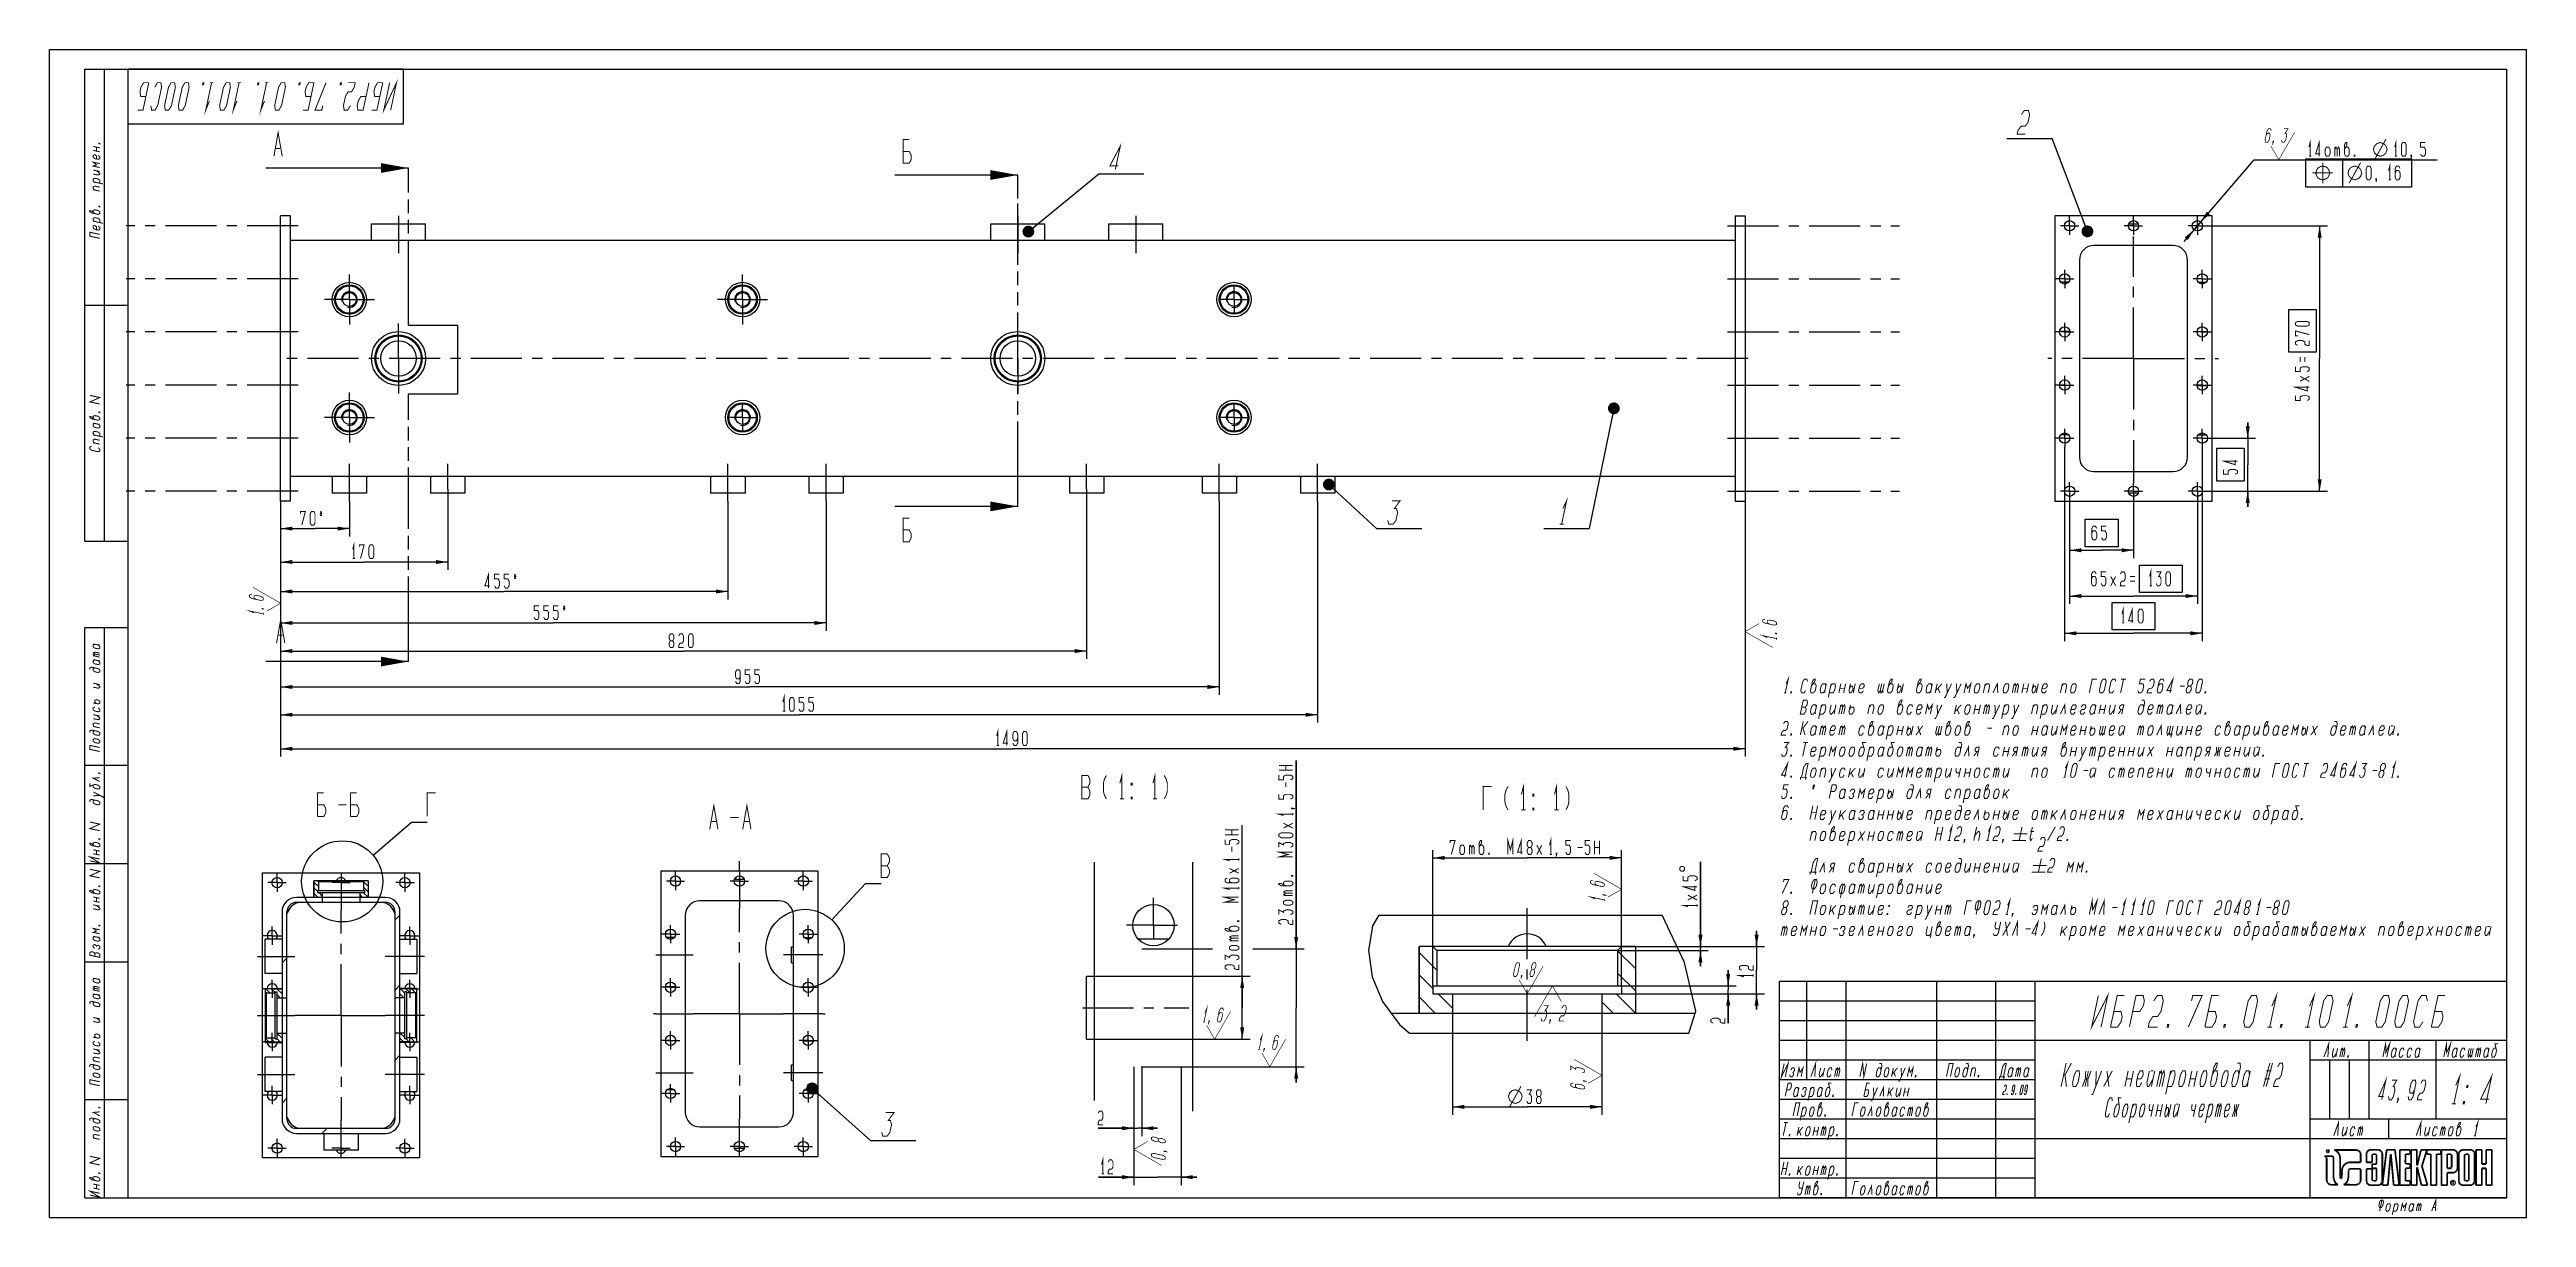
# Model space of a CAD drawing. Header units: millimetres. Extents: x 0 to 630, y 0 to 297.
import ezdxf

# ---------------------------------------------------------------- set-up
doc = ezdxf.new("R2010")
doc.units = ezdxf.units.MM
doc.header["$LTSCALE"] = 34.65
doc.linetypes.add('CENTER', pattern=[0.6, 0.375, -0.075, 0.075, -0.075])
doc.linetypes.add('PHANTOM', pattern=[0.8, 0.45, -0.05, 0.1, -0.05, 0.1, -0.05])
doc.layers.get('0').update_dxf_attribs({"linetype": 'CONTINUOUS'})
for name, color, linetype in [('ALL_AXIS', 7, 'CONTINUOUS'), ('ALL_DIMENSIONS', 7, 'CONTINUOUS'), ('ALL_GTOL', 7, 'CONTINUOUS'), ('ALL_ROUND', 7, 'CONTINUOUS'), ('ALL_SURF_FIN', 7, 'CONTINUOUS'), ('DEFAULT_3', 7, 'PHANTOM')]:
    doc.layers.add(name, color=color, linetype=linetype)
doc.styles.get("Standard").update_dxf_attribs({"font": 'txt', "width": 0.7})
doc.dimstyles.new('DIMSTYLE_1', dxfattribs={"dimtxt": 3.5, "dimasz": 3, "dimexe": 0.18, "dimexo": 0.0625, "dimgap": 0.09, "dimtad": 1, "dimtih": 1, "dimtoh": 1, "dimdec": 5, "dimlfac": 4, "dimdsep": 46, "dimtxsty": 'STANDARD', "dimblk": '_FILLED', "dimblk1": '_FILLED', "dimblk2": '_FILLED', "dimcen": 0.09, "dimadec": 0, "dimazin": 0, "dimtp": 0.2, "dimtm": 0.2, "dimtfac": 1, "dimtdec": 5, "dimtofl": 0, "dimtmove": 0, "dimatfit": 3, "dimldrblk": '_FILLED', "dimfxl": 1, "dimtolj": 1, "dimarcsym": 0})
doc.dimstyles.new('DIMSTYLE_10', dxfattribs={"dimtxt": 3.5, "dimasz": 3, "dimexe": 0.18, "dimexo": 0.0625, "dimgap": 0.09, "dimtad": 1, "dimdec": 5, "dimlfac": 4, "dimdsep": 46, "dimtxsty": 'STANDARD', "dimblk": '_FILLED', "dimblk1": '_FILLED', "dimblk2": '_FILLED', "dimcen": 0.09, "dimadec": 0, "dimazin": 0, "dimtp": 0.8, "dimtm": 0.8, "dimtfac": 1, "dimtdec": 5, "dimtofl": 0, "dimtmove": 0, "dimatfit": 3, "dimldrblk": '_FILLED', "dimfxl": 1, "dimtolj": 1, "dimarcsym": 0})
doc.dimstyles.new('DIMSTYLE_2', dxfattribs={"dimtxt": 3.5, "dimasz": 3, "dimexe": 0.18, "dimexo": 0.0625, "dimgap": 0.09, "dimtad": 1, "dimdsep": 46, "dimtxsty": 'STANDARD', "dimblk": '_FILLED', "dimblk1": '_FILLED', "dimblk2": '_FILLED', "dimcen": 0.09, "dimadec": 0, "dimazin": 0, "dimtp": 0.2, "dimtm": 0.2, "dimtfac": 1, "dimtofl": 0, "dimtmove": 0, "dimatfit": 3, "dimldrblk": '_FILLED', "dimfxl": 1, "dimtolj": 1, "dimarcsym": 0})
doc.dimstyles.new('DIMSTYLE_3', dxfattribs={"dimtxt": 3.5, "dimasz": 3, "dimexe": 0.18, "dimexo": 0.0625, "dimgap": 0.09, "dimtad": 1, "dimdsep": 46, "dimtxsty": 'STANDARD', "dimblk": '_FILLED', "dimblk1": '_FILLED', "dimblk2": '_FILLED', "dimcen": 0.09, "dimadec": 0, "dimazin": 0, "dimtp": 0.1, "dimtm": 0.1, "dimtfac": 1, "dimtofl": 0, "dimtmove": 0, "dimatfit": 3, "dimldrblk": '_FILLED', "dimfxl": 1, "dimtolj": 1, "dimarcsym": 0})
doc.dimstyles.new('DIMSTYLE_4', dxfattribs={"dimtxt": 3.5, "dimasz": 3, "dimexe": 0.18, "dimexo": 0.0625, "dimgap": 0.09, "dimtad": 1, "dimdec": 5, "dimdsep": 46, "dimtxsty": 'STANDARD', "dimblk": '_FILLED', "dimblk1": '_FILLED', "dimblk2": '_FILLED', "dimcen": 0.09, "dimadec": 0, "dimazin": 0, "dimtp": 0.2, "dimtm": 0.2, "dimtfac": 1, "dimtdec": 5, "dimtofl": 0, "dimtmove": 0, "dimatfit": 3, "dimldrblk": '_FILLED', "dimfxl": 1, "dimtolj": 1, "dimarcsym": 0})
doc.dimstyles.new('DIMSTYLE_5', dxfattribs={"dimtxt": 3.5, "dimasz": 3, "dimexe": 0.18, "dimexo": 0.0625, "dimgap": 0.09, "dimtad": 1, "dimdec": 5, "dimlfac": 4, "dimdsep": 46, "dimtxsty": 'STANDARD', "dimblk": '_FILLED', "dimblk1": '_FILLED', "dimblk2": '_FILLED', "dimcen": 0.09, "dimadec": 0, "dimazin": 0, "dimtp": 1.2, "dimtm": 1.2, "dimtfac": 1, "dimtdec": 5, "dimtofl": 0, "dimtmove": 0, "dimatfit": 3, "dimldrblk": '_FILLED', "dimfxl": 1, "dimtolj": 1, "dimarcsym": 0})
doc.dimstyles.new('DIMSTYLE_6', dxfattribs={"dimtxt": 3.5, "dimasz": 3, "dimexe": 0.18, "dimexo": 0.0625, "dimgap": 0.09, "dimtad": 1, "dimdec": 5, "dimlfac": 4, "dimdsep": 46, "dimtxsty": 'STANDARD', "dimblk": '_FILLED', "dimblk1": '_FILLED', "dimblk2": '_FILLED', "dimcen": 0.09, "dimadec": 0, "dimazin": 0, "dimtp": 0.5, "dimtm": 0.5, "dimtfac": 1, "dimtdec": 5, "dimtofl": 0, "dimtmove": 0, "dimatfit": 3, "dimldrblk": '_FILLED', "dimfxl": 1, "dimtolj": 1, "dimarcsym": 0})
doc.dimstyles.new('DIMSTYLE_7', dxfattribs={"dimtxt": 3.5, "dimasz": 3, "dimexe": 0.18, "dimexo": 0.0625, "dimgap": 0.09, "dimtad": 1, "dimdec": 5, "dimlfac": 4, "dimdsep": 46, "dimtxsty": 'STANDARD', "dimblk": '_FILLED', "dimblk1": '_FILLED', "dimblk2": '_FILLED', "dimcen": 0.09, "dimadec": 0, "dimazin": 0, "dimtp": 0.3, "dimtm": 0.3, "dimtfac": 1, "dimtdec": 5, "dimtofl": 0, "dimtmove": 0, "dimatfit": 3, "dimldrblk": '_FILLED', "dimfxl": 1, "dimtolj": 1, "dimarcsym": 0})
doc.dimstyles.new('DIMSTYLE_8', dxfattribs={"dimtxt": 3.5, "dimasz": 3, "dimexe": 0.18, "dimexo": 0.0625, "dimgap": 0.09, "dimtad": 1, "dimdec": 5, "dimdsep": 46, "dimtxsty": 'STANDARD', "dimblk": '_FILLED', "dimblk1": '_FILLED', "dimblk2": '_FILLED', "dimcen": 0.09, "dimadec": 0, "dimazin": 0, "dimtp": 0.1, "dimtm": 0.1, "dimtfac": 1, "dimtdec": 5, "dimtofl": 0, "dimtmove": 0, "dimatfit": 3, "dimldrblk": '_FILLED', "dimfxl": 1, "dimtolj": 1, "dimarcsym": 0})
doc.dimstyles.new('DIMSTYLE_9', dxfattribs={"dimtxt": 3.5, "dimasz": 3, "dimexe": 0.18, "dimexo": 0.0625, "dimgap": 0.09, "dimtad": 1, "dimdec": 5, "dimdsep": 46, "dimtxsty": 'STANDARD', "dimblk": '_FILLED', "dimblk1": '_FILLED', "dimblk2": '_FILLED', "dimcen": 0.09, "dimadec": 0, "dimazin": 0, "dimtp": 0.3, "dimtm": 0.3, "dimtfac": 1, "dimtdec": 5, "dimtofl": 0, "dimtmove": 0, "dimatfit": 3, "dimldrblk": '_FILLED', "dimfxl": 1, "dimtolj": 1, "dimarcsym": 0})
doc.dimstyles.get("Standard").update_dxf_attribs({"dimtxt": 3.5, "dimasz": 3, "dimexe": 0.18, "dimexo": 0.0625, "dimgap": 0.09, "dimtad": 1, "dimdec": 5, "dimdsep": 46, "dimtxsty": 'STANDARD', "dimblk": '_FILLED', "dimblk1": '_FILLED', "dimblk2": '_FILLED', "dimcen": 0.09, "dimadec": 0, "dimazin": 0, "dimtol": 1, "dimtp": 1e-05, "dimtm": 1e-05, "dimtfac": 1, "dimtdec": 5, "dimtofl": 0, "dimtmove": 0, "dimatfit": 3, "dimldrblk": '_FILLED', "dimfxl": 1, "dimtolj": 1, "dimarcsym": 0})

msp = doc.modelspace()

# ---------------------------------------------------------------- blocks, each defined once
blk = doc.blocks.new('ELEKTRON_BL0', base_point=(599.91, 12.68))
at = {"color": 2, "linetype": 'CONTINUOUS'}
for points, const_width in [([(580.55, 15.59), (578.6, 15.59)], 0.452), ([(578.6, 15.59), (578.73, 15.58)], 0.452), ([(578.73, 15.58), (578.84, 15.55)], 0.452), ([(578.84, 15.55), (578.92, 15.51)], 0.452), ([(578.92, 15.51), (578.99, 15.45)], 0.452), ([(578.99, 15.45), (579.05, 15.38)], 0.452), ([(579.05, 15.38), (579.1, 15.31)], 0.452), ([(579.1, 15.31), (579.14, 15.23)], 0.452), ([(579.13, 16.84), (579.16, 16.98)], 0.452), ([(579.16, 16.72), (579.13, 16.84)], 0.452), ([(579.14, 15.23), (579.18, 15.15)], 0.452), ([(579.16, 16.98), (579.24, 17.09)], 0.452), ([(579.24, 16.61), (579.16, 16.72)], 0.452), ([(579.18, 15.15), (579.18, 9.5)], 0.452), ([(579.24, 17.09), (579.35, 17.16)], 0.452), ([(579.35, 16.52), (579.24, 16.61)], 0.452), ([(579.35, 17.16), (579.48, 17.19)], 0.452), ([(579.48, 16.49), (579.35, 16.52)], 0.452), ([(579.48, 17.19), (579.6, 17.16)], 0.452), ([(579.6, 16.52), (579.48, 16.49)], 0.452), ([(579.6, 17.16), (579.71, 17.09)], 0.452), ([(579.71, 16.61), (579.6, 16.52)], 0.452), ([(579.71, 17.09), (579.8, 16.98)], 0.452), ([(579.8, 16.72), (579.71, 16.61)], 0.452), ([(579.8, 16.98), (579.82, 16.84)], 0.452), ([(579.82, 16.84), (579.8, 16.72)], 0.452), ([(580.62, 15.58), (580.55, 15.59)], 0.452), ([(580.69, 15.53), (580.62, 15.58)], 0.452), ([(580.74, 15.49), (580.69, 15.53)], 0.452), ([(580.8, 15.44), (580.74, 15.49)], 0.452), ([(580.84, 15.37), (580.8, 15.44)], 0.452), ([(580.88, 15.28), (580.84, 15.37)], 0.452), ([(580.91, 15.22), (580.88, 15.28)], 0.452), ([(580.92, 15.15), (580.91, 15.22)], 0.452), ([(580.92, 10.49), (580.92, 15.15)], 0.452), ([(586.66, 17.16), (581.14, 17.16)], 0.452), ([(581.14, 17.16), (581.23, 17.13)], 0.452), ([(581.23, 17.13), (581.31, 17.09)], 0.452), ([(581.31, 17.09), (581.39, 17.05)], 0.452), ([(581.39, 17.05), (581.48, 17.01)], 0.452), ([(581.48, 17.01), (581.56, 16.95)], 0.452), ([(581.56, 16.95), (581.64, 16.9)], 0.452), ([(581.64, 16.9), (581.73, 16.84)], 0.452), ([(581.73, 16.84), (581.81, 16.77)], 0.452), ([(581.81, 16.77), (581.91, 16.69)], 0.452), ([(581.91, 16.69), (581.99, 16.59)], 0.452), ([(581.99, 16.59), (582.08, 16.49)], 0.452), ([(582.08, 16.49), (582.16, 16.4)], 0.452), ([(582.16, 16.4), (582.24, 16.26)], 0.452), ([(582.24, 16.26), (582.33, 16.12)], 0.452), ([(582.33, 16.12), (582.39, 15.97)], 0.452), ([(582.39, 15.97), (582.46, 15.81)], 0.452), ([(582.46, 15.81), (582.51, 15.66)], 0.452), ([(582.51, 15.66), (582.55, 15.51)], 0.452), ([(582.55, 15.51), (582.58, 15.35)], 0.452), ([(582.58, 15.35), (582.59, 15.19)], 0.452), ([(582.59, 15.19), (582.59, 10.46)], 0.452), ([(583.12, 12.31), (583.16, 12.48)], 0.452), ([(583.16, 12.48), (583.22, 12.64)], 0.452), ([(583.22, 12.64), (583.28, 12.8)], 0.452), ([(583.28, 12.8), (583.35, 12.96)], 0.452), ([(583.35, 12.96), (583.45, 13.12)], 0.452), ([(583.45, 13.12), (583.6, 13.31)], 0.452), ([(583.6, 13.31), (583.77, 13.49)], 0.452), ([(583.77, 13.49), (583.97, 13.64)], 0.452), ([(583.97, 13.64), (584.16, 13.77)], 0.452), ([(584.16, 13.77), (584.38, 13.88)], 0.452), ([(584.38, 13.88), (584.6, 13.95)], 0.452), ([(584.6, 13.95), (584.84, 14.01)], 0.452), ([(584.84, 14.01), (585.09, 14.02)], 0.452), ([(585.09, 14.02), (587.83, 14.01)], 0.452), ([(586.9, 17.13), (586.66, 17.16)], 0.452), ([(587.12, 17.06), (586.9, 17.13)], 0.452), ([(587.32, 16.95), (587.12, 17.06)], 0.452), ([(587.5, 16.81), (587.32, 16.95)], 0.452), ([(587.64, 16.65), (587.5, 16.81)], 0.452), ([(587.75, 16.44), (587.64, 16.65)], 0.452), ([(587.82, 16.22), (587.75, 16.44)], 0.452), ([(587.84, 15.98), (587.82, 16.22)], 0.452), ([(587.83, 14.01), (587.84, 15.98)], 0.452), ([(589.33, 16.33), (589.3, 16.1)], 0.452), ([(589.3, 16.1), (589.3, 14.01)], 0.452), ([(589.3, 14.01), (590.76, 14.01)], 0.452), ([(589.4, 16.54), (589.33, 16.33)], 0.452), ([(589.5, 16.73), (589.4, 16.54)], 0.452), ([(589.65, 16.9), (589.5, 16.73)], 0.452), ([(589.82, 17.02), (589.65, 16.9)], 0.452), ([(590.01, 17.13), (589.82, 17.02)], 0.452), ([(590.23, 17.19), (590.01, 17.13)], 0.452), ([(590.46, 17.22), (590.23, 17.19)], 0.452), ([(592.18, 17.22), (590.46, 17.22)], 0.452), ([(590.76, 15.79), (590.79, 15.91)], 0.452), ([(590.76, 14.01), (590.76, 15.79)], 0.452), ([(591.87, 13.57), (590.76, 13.57)], 0.452), ([(590.76, 13.57), (590.76, 12.49)], 0.452), ([(590.76, 12.49), (591.87, 12.48)], 0.452), ([(590.79, 15.91), (590.86, 16.01)], 0.452), ([(590.86, 16.01), (590.97, 16.08)], 0.452), ([(590.97, 16.08), (591.11, 16.1)], 0.452), ([(591.11, 16.1), (591.53, 16.1)], 0.452), ([(591.53, 16.1), (591.67, 16.08)], 0.452), ([(591.67, 16.08), (591.78, 16.01)], 0.452), ([(591.78, 16.01), (591.85, 15.91)], 0.452), ([(591.85, 15.91), (591.87, 15.79)], 0.452), ([(591.87, 15.79), (591.87, 13.57)], 0.452), ([(591.87, 12.48), (591.87, 9.63)], 0.452), ([(592.42, 17.19), (592.18, 17.22)], 0.452), ([(592.64, 17.13), (592.42, 17.19)], 0.452), ([(592.83, 17.02), (592.64, 17.13)], 0.452), ([(593, 16.9), (592.83, 17.02)], 0.452), ([(593.15, 16.73), (593, 16.9)], 0.452), ([(593.25, 16.54), (593.15, 16.73)], 0.452), ([(593.32, 16.33), (593.25, 16.54)], 0.452), ([(593.35, 16.1), (593.32, 16.33)], 0.452), ([(594.45, 17.22), (593.33, 8.2)], 0.452), ([(593.35, 9.31), (593.35, 16.1)], 0.452), ([(596.55, 17.22), (594.45, 17.22)], 0.452), ([(594.75, 8.2), (595.45, 16.05)], 0.452), ([(595.45, 16.05), (595.53, 16.05)], 0.452), ([(595.53, 16.05), (596.23, 8.2)], 0.452), ([(597.64, 8.2), (596.55, 17.22)], 0.452), ([(600.4, 17.22), (597.78, 17.22)], 0.452), ([(597.78, 17.22), (597.78, 8.2)], 0.452), ([(599.26, 13.63), (599.26, 16.1)], 0.452), ([(599.26, 16.1), (600.4, 16.1)], 0.452), ([(600.4, 13.63), (599.26, 13.63)], 0.452), ([(599.26, 9.31), (599.26, 12.52)], 0.452), ([(599.26, 12.52), (600.4, 12.52)], 0.452), ([(600.4, 16.1), (600.4, 17.22)], 0.452), ([(600.4, 12.52), (600.4, 13.63)], 0.452), ([(602.13, 17.22), (600.66, 17.22)], 0.452), ([(600.66, 17.22), (600.66, 8.2)], 0.452), ([(602.13, 13.28), (602.13, 17.22)], 0.452), ([(602.22, 13.28), (602.13, 13.28)], 0.452), ([(602.13, 8.2), (602.13, 12.74)], 0.452), ([(602.13, 12.74), (602.22, 12.74)], 0.452), ([(603.2, 17.22), (602.22, 13.28)], 0.452), ([(602.22, 12.74), (603.29, 8.2)], 0.452), ([(604.69, 17.22), (603.2, 17.22)], 0.452), ([(603.41, 13.02), (604.69, 17.22)], 0.452), ([(604.84, 8.2), (603.41, 13.02)], 0.452), ([(608.21, 17.22), (604.61, 17.22)], 0.452), ([(604.61, 17.22), (604.61, 16.1)], 0.452), ([(604.61, 16.1), (605.66, 16.1)], 0.452), ([(605.66, 16.1), (605.66, 8.2)], 0.452), ([(607.14, 8.2), (607.14, 16.1)], 0.452), ([(607.14, 16.1), (608.21, 16.1)], 0.452), ([(608.21, 16.1), (608.21, 17.22)], 0.452), ([(611.28, 17.22), (608.39, 17.22)], 0.452), ([(608.39, 17.22), (608.39, 8.2)], 0.452), ([(609.86, 16.1), (610.64, 16.1)], 0.452), ([(609.86, 12.48), (609.86, 16.1)], 0.452), ([(610.64, 12.48), (609.86, 12.48)], 0.452), ([(610.64, 16.1), (610.76, 16.08)], 0.452), ([(610.76, 12.5), (610.64, 12.48)], 0.452), ([(610.76, 16.08), (610.88, 16.01)], 0.452), ([(610.88, 12.57), (610.76, 12.5)], 0.452), ([(610.88, 16.01), (610.95, 15.91)], 0.452), ([(610.95, 12.69), (610.88, 12.57)], 0.452), ([(610.95, 15.91), (610.97, 15.79)], 0.452), ([(610.97, 12.81), (610.95, 12.69)], 0.452), ([(610.97, 15.79), (610.97, 12.81)], 0.452), ([(611.52, 17.19), (611.28, 17.22)], 0.452), ([(611.74, 17.13), (611.52, 17.19)], 0.452), ([(611.93, 17.02), (611.74, 17.13)], 0.452), ([(612.1, 16.9), (611.93, 17.02)], 0.452), ([(612.25, 16.73), (612.1, 16.9)], 0.452), ([(612.35, 16.54), (612.25, 16.73)], 0.452), ([(612.42, 16.33), (612.35, 16.54)], 0.452), ([(612.45, 16.1), (612.42, 16.33)], 0.452), ([(612.42, 12.27), (612.45, 12.48)], 0.452), ([(612.45, 12.48), (612.45, 16.1)], 0.452), ([(612.81, 16.33), (612.78, 16.1)], 0.452), ([(612.78, 16.1), (612.78, 9.31)], 0.452), ([(612.88, 16.54), (612.81, 16.33)], 0.452), ([(612.97, 16.73), (612.88, 16.54)], 0.452), ([(613.13, 16.9), (612.97, 16.73)], 0.452), ([(613.29, 17.02), (613.13, 16.9)], 0.452), ([(613.49, 17.13), (613.29, 17.02)], 0.452), ([(613.71, 17.19), (613.49, 17.13)], 0.452), ([(613.93, 17.22), (613.71, 17.19)], 0.452), ([(615.67, 17.22), (613.93, 17.22)], 0.452), ([(614.25, 15.79), (614.28, 15.91)], 0.452), ([(614.25, 9.63), (614.25, 15.79)], 0.452), ([(614.28, 15.91), (614.35, 16.01)], 0.452), ([(614.35, 16.01), (614.46, 16.08)], 0.452), ([(614.46, 16.08), (614.59, 16.1)], 0.452), ([(614.59, 16.1), (615.02, 16.1)], 0.452), ([(615.02, 16.1), (615.14, 16.08)], 0.452), ([(615.14, 16.08), (615.25, 16.01)], 0.452), ([(615.25, 16.01), (615.32, 15.91)], 0.452), ([(615.32, 15.91), (615.35, 15.79)], 0.452), ([(615.35, 15.79), (615.35, 9.63)], 0.452), ([(615.91, 17.19), (615.67, 17.22)], 0.452), ([(616.13, 17.13), (615.91, 17.19)], 0.452), ([(616.32, 17.02), (616.13, 17.13)], 0.452), ([(616.49, 16.9), (616.32, 17.02)], 0.452), ([(616.64, 16.73), (616.49, 16.9)], 0.452), ([(616.74, 16.54), (616.64, 16.73)], 0.452), ([(616.81, 16.33), (616.74, 16.54)], 0.452), ([(616.84, 16.1), (616.81, 16.33)], 0.452), ([(616.84, 9.31), (616.84, 16.1)], 0.452), ([(618.63, 17.22), (617.16, 17.22)], 0.452), ([(617.16, 17.22), (617.16, 8.2)], 0.452), ([(618.63, 13.59), (618.63, 17.22)], 0.452), ([(619.74, 13.59), (618.63, 13.59)], 0.452), ([(618.63, 8.2), (618.63, 12.48)], 0.452), ([(618.63, 12.48), (619.74, 12.48)], 0.452), ([(621.22, 17.22), (619.74, 17.22)], 0.452), ([(619.74, 17.22), (619.74, 13.59)], 0.452), ([(619.74, 12.48), (619.74, 8.2)], 0.452), ([(621.22, 8.2), (621.22, 17.22)], 0.452), ([(579.18, 9.5), (579.21, 9.27)], 0.452), ([(579.21, 9.27), (579.28, 9.04)], 0.452), ([(579.28, 9.04), (579.38, 8.84)], 0.452), ([(579.38, 8.84), (579.52, 8.67)], 0.452), ([(579.52, 8.67), (579.7, 8.53)], 0.452), ([(579.7, 8.53), (579.89, 8.42)], 0.452), ([(579.89, 8.42), (580.12, 8.35)], 0.452), ([(580.12, 8.35), (580.35, 8.32)], 0.452), ([(580.35, 8.32), (582.03, 8.33)], 0.452), ([(580.92, 10.32), (580.92, 10.49)], 0.452), ([(580.94, 10.17), (580.92, 10.32)], 0.452), ([(580.95, 10), (580.94, 10.17)], 0.452), ([(580.98, 9.85), (580.95, 10)], 0.452), ([(581.02, 9.7), (580.98, 9.85)], 0.452), ([(581.06, 9.53), (581.02, 9.7)], 0.452), ([(581.12, 9.38), (581.06, 9.53)], 0.452), ([(581.19, 9.22), (581.12, 9.38)], 0.452), ([(581.27, 9.09), (581.19, 9.22)], 0.452), ([(581.35, 8.95), (581.27, 9.09)], 0.452), ([(581.44, 8.82), (581.35, 8.95)], 0.452), ([(581.53, 8.71), (581.44, 8.82)], 0.452), ([(581.64, 8.6), (581.53, 8.71)], 0.452), ([(581.76, 8.5), (581.64, 8.6)], 0.452), ([(581.89, 8.42), (581.76, 8.5)], 0.452), ([(582.03, 8.33), (581.89, 8.42)], 0.452), ([(582.59, 10.46), (582.59, 10.41)], 0.452), ([(582.59, 10.41), (582.59, 10.34)], 0.452), ([(582.59, 10.34), (582.6, 10.27)], 0.452), ([(582.6, 10.27), (582.6, 10.2)], 0.452), ([(582.6, 10.2), (582.62, 10.13)], 0.452), ([(582.62, 10.13), (582.63, 10.06)], 0.452), ([(582.63, 10.06), (582.66, 10)], 0.452), ([(582.66, 10), (582.69, 9.95)], 0.452), ([(582.69, 9.95), (582.73, 9.92)], 0.452), ([(582.73, 9.92), (582.81, 9.91)], 0.452), ([(582.81, 9.91), (582.9, 9.92)], 0.452), ([(582.9, 9.92), (582.95, 9.95)], 0.452), ([(582.95, 9.95), (582.99, 10.02)], 0.452), ([(582.99, 10.02), (583.02, 10.1)], 0.452), ([(583.02, 10.1), (583.03, 10.2)], 0.452), ([(583.03, 10.2), (583.05, 10.29)], 0.452), ([(583.05, 10.29), (583.06, 10.39)], 0.452), ([(583.06, 11.78), (583.08, 11.96)], 0.452), ([(583.06, 11.64), (583.06, 11.78)], 0.452), ([(583.08, 11.5), (583.06, 11.64)], 0.452), ([(583.06, 10.81), (583.08, 10.95)], 0.452), ([(583.06, 10.67), (583.06, 10.81)], 0.452), ([(583.06, 10.59), (583.06, 10.67)], 0.452), ([(583.06, 10.49), (583.06, 10.59)], 0.452), ([(583.06, 10.39), (583.06, 10.49)], 0.452), ([(583.08, 11.96), (583.09, 12.14)], 0.452), ([(583.08, 11.36), (583.08, 11.5)], 0.452), ([(583.08, 11.23), (583.08, 11.36)], 0.452), ([(583.08, 11.09), (583.08, 11.23)], 0.452), ([(583.08, 10.95), (583.08, 11.09)], 0.452), ([(583.09, 12.14), (583.12, 12.31)], 0.452), ([(583.53, 8.33), (583.69, 8.42)], 0.452), ([(586.66, 8.32), (583.53, 8.33)], 0.452), ([(583.69, 8.42), (583.83, 8.5)], 0.452), ([(583.83, 8.5), (583.95, 8.6)], 0.452), ([(583.95, 8.6), (584.06, 8.7)], 0.452), ([(584.06, 8.7), (584.17, 8.82)], 0.452), ([(584.17, 8.82), (584.29, 8.95)], 0.452), ([(584.29, 8.95), (584.37, 9.09)], 0.452), ([(584.37, 9.09), (584.47, 9.25)], 0.452), ([(584.47, 9.25), (584.54, 9.39)], 0.452), ([(584.54, 9.39), (584.58, 9.54)], 0.452), ([(584.58, 9.54), (584.62, 9.7)], 0.452), ([(584.62, 9.7), (584.66, 9.86)], 0.452), ([(584.66, 9.86), (584.69, 10.03)], 0.452), ([(584.69, 10.03), (584.7, 10.2)], 0.452), ([(584.7, 10.2), (584.72, 10.36)], 0.452), ([(584.72, 10.36), (584.73, 10.53)], 0.452), ([(584.73, 11.84), (584.74, 11.92)], 0.452), ([(584.73, 11.68), (584.73, 11.84)], 0.452), ([(584.73, 11.53), (584.73, 11.68)], 0.452), ([(584.73, 11.39), (584.73, 11.53)], 0.452), ([(584.73, 11.24), (584.73, 11.39)], 0.452), ([(584.73, 11.09), (584.73, 11.24)], 0.452), ([(584.73, 10.95), (584.73, 11.09)], 0.452), ([(584.73, 10.79), (584.73, 10.95)], 0.452), ([(584.73, 10.64), (584.73, 10.79)], 0.452), ([(584.73, 10.53), (584.73, 10.64)], 0.452), ([(584.74, 11.92), (584.76, 12)], 0.452), ([(584.76, 12), (584.79, 12.09)], 0.452), ([(584.79, 12.09), (584.83, 12.17)], 0.452), ([(584.83, 12.17), (584.87, 12.24)], 0.452), ([(584.87, 12.24), (584.92, 12.3)], 0.452), ([(584.92, 12.3), (585.01, 12.34)], 0.452), ([(585.01, 12.34), (585.09, 12.35)], 0.452), ([(585.09, 12.35), (587.83, 12.34)], 0.452), ([(586.9, 8.35), (586.66, 8.32)], 0.452), ([(587.12, 8.42), (586.9, 8.35)], 0.452), ([(587.32, 8.53), (587.12, 8.42)], 0.452), ([(587.5, 8.67), (587.32, 8.53)], 0.452), ([(587.64, 8.84), (587.5, 8.67)], 0.452), ([(587.75, 9.04), (587.64, 8.84)], 0.452), ([(587.82, 9.27), (587.75, 9.04)], 0.452), ([(587.84, 9.5), (587.82, 9.27)], 0.452), ([(587.83, 12.34), (587.84, 9.5)], 0.452), ([(590.76, 12.34), (589.3, 12.34)], 0.452), ([(589.3, 12.34), (589.3, 9.31)], 0.452), ([(589.3, 9.31), (589.33, 9.09)], 0.452), ([(589.33, 9.09), (589.4, 8.88)], 0.452), ([(589.4, 8.88), (589.5, 8.68)], 0.452), ([(589.5, 8.68), (589.65, 8.53)], 0.452), ([(589.65, 8.53), (589.82, 8.39)], 0.452), ([(589.82, 8.39), (590.01, 8.28)], 0.452), ([(590.01, 8.28), (590.23, 8.22)], 0.452), ([(590.23, 8.22), (590.46, 8.2)], 0.452), ([(590.46, 8.2), (592.18, 8.2)], 0.452), ([(590.76, 9.63), (590.76, 12.34)], 0.452), ([(590.79, 9.5), (590.76, 9.63)], 0.452), ([(590.86, 9.41), (590.79, 9.5)], 0.452), ([(590.97, 9.34), (590.86, 9.41)], 0.452), ([(591.11, 9.31), (590.97, 9.34)], 0.452), ([(591.53, 9.31), (591.11, 9.31)], 0.452), ([(591.67, 9.34), (591.53, 9.31)], 0.452), ([(591.78, 9.41), (591.67, 9.34)], 0.452), ([(591.85, 9.5), (591.78, 9.41)], 0.452), ([(591.87, 9.63), (591.85, 9.5)], 0.452), ([(592.18, 8.2), (592.42, 8.22)], 0.452), ([(592.42, 8.22), (592.64, 8.28)], 0.452), ([(592.64, 8.28), (592.83, 8.39)], 0.452), ([(592.83, 8.39), (593, 8.53)], 0.452), ([(593, 8.53), (593.15, 8.68)], 0.452), ([(593.15, 8.68), (593.25, 8.88)], 0.452), ([(593.25, 8.88), (593.32, 9.09)], 0.452), ([(593.32, 9.09), (593.35, 9.31)], 0.452), ([(593.33, 8.2), (594.75, 8.2)], 0.452), ([(596.23, 8.2), (597.64, 8.2)], 0.452), ([(597.78, 8.2), (600.4, 8.2)], 0.452), ([(600.4, 9.31), (599.26, 9.31)], 0.452), ([(600.4, 8.2), (600.4, 9.31)], 0.452), ([(600.66, 8.2), (602.13, 8.2)], 0.452), ([(603.29, 8.2), (604.84, 8.2)], 0.452), ([(605.66, 8.2), (607.14, 8.2)], 0.452), ([(608.39, 8.2), (609.86, 8.2)], 0.452), ([(609.86, 8.2), (609.86, 11.39)], 0.452), ([(609.86, 11.39), (611.28, 11.39)], 0.452), ([(610.64, 8.96), (610.63, 8.82)], 0.151), ([(610.63, 8.82), (610.64, 8.68)], 0.151), ([(610.68, 9.09), (610.64, 8.96)], 0.151), ([(610.64, 8.68), (610.68, 8.56)], 0.151), ([(610.74, 9.2), (610.68, 9.09)], 0.151), ([(610.68, 8.56), (610.74, 8.43)], 0.151), ([(610.71, 8.82), (610.72, 8.93)], 0.151), ([(610.72, 8.7), (610.71, 8.82)], 0.151), ([(610.72, 8.93), (610.75, 9.04)], 0.151), ([(610.75, 8.58), (610.72, 8.7)], 0.151), ([(610.82, 9.31), (610.74, 9.2)], 0.151), ([(610.74, 8.43), (610.82, 8.33)], 0.151), ([(610.75, 9.04), (610.81, 9.15)], 0.151), ([(610.81, 8.49), (610.75, 8.58)], 0.151), ([(610.81, 9.15), (610.88, 9.24)], 0.151), ([(610.88, 8.4), (610.81, 8.49)], 0.151), ([(610.92, 9.39), (610.82, 9.31)], 0.151), ([(610.82, 8.33), (610.92, 8.25)], 0.151), ([(610.88, 9.24), (610.97, 9.31)], 0.151), ([(610.97, 8.32), (610.88, 8.4)], 0.151), ([(611.04, 9.45), (610.92, 9.39)], 0.151), ([(610.92, 8.25), (611.04, 8.2)], 0.151), ([(610.97, 9.31), (611.07, 9.38)], 0.151), ([(611.07, 8.27), (610.97, 8.32)], 0.151), ([(611.01, 8.42), (611.01, 9.22)], 0.151), ([(611.01, 9.22), (611.39, 9.22)], 0.151), ([(611.11, 8.42), (611.01, 8.42)], 0.151), ([(611.15, 9.49), (611.04, 9.45)], 0.151), ([(611.04, 8.2), (611.15, 8.15)], 0.151), ([(611.07, 9.38), (611.18, 9.41)], 0.151), ([(611.18, 8.24), (611.07, 8.27)], 0.151), ([(611.11, 9.13), (611.11, 8.86)], 0.151), ([(611.36, 9.13), (611.11, 9.13)], 0.151), ([(611.11, 8.86), (611.36, 8.86)], 0.151), ([(611.36, 8.77), (611.11, 8.77)], 0.151), ([(611.11, 8.77), (611.11, 8.42)], 0.151), ([(611.28, 11.39), (611.52, 11.42)], 0.452), ([(611.29, 9.5), (611.15, 9.49)], 0.151), ([(611.15, 8.15), (611.29, 8.14)], 0.151), ([(611.18, 9.41), (611.29, 9.42)], 0.151), ([(611.29, 8.22), (611.18, 8.24)], 0.151), ([(611.43, 9.49), (611.29, 9.5)], 0.151), ([(611.29, 9.42), (611.42, 9.41)], 0.151), ([(611.42, 8.24), (611.29, 8.22)], 0.151), ([(611.29, 8.14), (611.43, 8.15)], 0.151), ([(611.52, 11.42), (611.74, 11.48)], 0.452), ([(611.4, 9.11), (611.36, 9.13)], 0.151), ([(611.36, 8.86), (611.42, 8.88)], 0.151), ([(611.42, 8.75), (611.36, 8.77)], 0.151), ([(611.39, 9.22), (611.47, 9.21)], 0.151), ([(611.45, 9.09), (611.4, 9.11)], 0.151), ([(611.42, 9.41), (611.53, 9.38)], 0.151), ([(611.42, 8.88), (611.45, 8.9)], 0.151), ([(611.46, 8.72), (611.42, 8.75)], 0.151), ([(611.53, 8.27), (611.42, 8.24)], 0.151), ([(611.56, 9.45), (611.43, 9.49)], 0.151), ([(611.43, 8.15), (611.56, 8.2)], 0.151), ([(611.47, 9.06), (611.45, 9.09)], 0.151), ([(611.45, 8.9), (611.47, 8.95)], 0.151), ([(611.47, 8.68), (611.46, 8.72)], 0.151), ([(611.47, 9.21), (611.54, 9.15)], 0.151), ([(611.49, 9), (611.47, 9.06)], 0.151), ([(611.47, 8.95), (611.49, 9)], 0.151), ([(611.49, 8.64), (611.47, 8.68)], 0.151), ([(611.54, 8.84), (611.49, 8.81)], 0.151), ([(611.49, 8.81), (611.54, 8.78)], 0.151), ([(611.49, 8.52), (611.49, 8.64)], 0.151), ([(611.49, 8.49), (611.49, 8.52)], 0.151), ([(611.49, 8.46), (611.49, 8.49)], 0.151), ([(611.49, 8.43), (611.49, 8.46)], 0.151), ([(611.5, 8.42), (611.49, 8.43)], 0.151), ([(611.63, 8.42), (611.5, 8.42)], 0.151), ([(611.53, 9.38), (611.63, 9.31)], 0.151), ([(611.63, 8.32), (611.53, 8.27)], 0.151), ([(611.54, 9.15), (611.6, 9.09)], 0.151), ([(611.57, 8.88), (611.54, 8.84)], 0.151), ([(611.54, 8.78), (611.57, 8.74)], 0.151), ([(611.67, 9.39), (611.56, 9.45)], 0.151), ([(611.56, 8.2), (611.67, 8.25)], 0.151), ([(611.6, 8.95), (611.57, 8.88)], 0.151), ([(611.57, 8.74), (611.6, 8.7)], 0.151), ([(611.74, 11.48), (611.93, 11.59)], 0.452), ([(611.6, 9.09), (611.61, 9.02)], 0.151), ([(611.61, 9.02), (611.6, 8.95)], 0.151), ([(611.6, 8.7), (611.6, 8.64)], 0.151), ([(611.6, 8.64), (611.6, 8.52)], 0.151), ([(611.6, 8.52), (611.6, 8.47)], 0.151), ([(611.6, 8.47), (611.61, 8.45)], 0.151), ([(611.61, 8.45), (611.61, 8.43)], 0.151), ([(611.61, 8.43), (611.63, 8.42)], 0.151), ([(611.63, 9.31), (611.72, 9.24)], 0.151), ([(611.72, 8.4), (611.63, 8.32)], 0.151), ([(611.78, 9.31), (611.67, 9.39)], 0.151), ([(611.67, 8.25), (611.78, 8.33)], 0.151), ([(611.72, 9.24), (611.79, 9.15)], 0.151), ([(611.79, 8.49), (611.72, 8.4)], 0.151), ([(611.86, 9.2), (611.78, 9.31)], 0.151), ([(611.78, 8.33), (611.86, 8.43)], 0.151), ([(611.93, 11.59), (612.1, 11.71)], 0.452), ([(611.79, 9.15), (611.85, 9.04)], 0.151), ([(611.85, 8.58), (611.79, 8.49)], 0.151), ([(611.85, 9.04), (611.88, 8.93)], 0.151), ([(611.88, 8.7), (611.85, 8.58)], 0.151), ([(611.92, 9.09), (611.86, 9.2)], 0.151), ([(611.86, 8.43), (611.92, 8.56)], 0.151), ([(611.88, 8.93), (611.89, 8.82)], 0.151), ([(611.89, 8.82), (611.88, 8.7)], 0.151), ([(611.96, 8.96), (611.92, 9.09)], 0.151), ([(611.92, 8.56), (611.96, 8.68)], 0.151), ([(612.1, 11.71), (612.25, 11.88)], 0.452), ([(611.97, 8.82), (611.96, 8.96)], 0.151), ([(611.96, 8.68), (611.97, 8.82)], 0.151), ([(612.25, 11.88), (612.35, 12.06)], 0.452), ([(612.35, 12.06), (612.42, 12.27)], 0.452), ([(612.78, 9.31), (612.81, 9.09)], 0.452), ([(612.81, 9.09), (612.88, 8.88)], 0.452), ([(612.88, 8.88), (612.97, 8.68)], 0.452), ([(612.97, 8.68), (613.13, 8.53)], 0.452), ([(613.13, 8.53), (613.29, 8.39)], 0.452), ([(613.29, 8.39), (613.49, 8.28)], 0.452), ([(613.49, 8.28), (613.71, 8.22)], 0.452), ([(613.71, 8.22), (613.93, 8.2)], 0.452), ([(613.93, 8.2), (615.67, 8.2)], 0.452), ([(614.28, 9.5), (614.25, 9.63)], 0.452), ([(614.35, 9.41), (614.28, 9.5)], 0.452), ([(614.46, 9.34), (614.35, 9.41)], 0.452), ([(614.59, 9.31), (614.46, 9.34)], 0.452), ([(615.02, 9.31), (614.59, 9.31)], 0.452), ([(615.14, 9.34), (615.02, 9.31)], 0.452), ([(615.25, 9.41), (615.14, 9.34)], 0.452), ([(615.32, 9.5), (615.25, 9.41)], 0.452), ([(615.35, 9.63), (615.32, 9.5)], 0.452), ([(615.67, 8.2), (615.91, 8.22)], 0.452), ([(615.91, 8.22), (616.13, 8.28)], 0.452), ([(616.13, 8.28), (616.32, 8.39)], 0.452), ([(616.32, 8.39), (616.49, 8.53)], 0.452), ([(616.49, 8.53), (616.64, 8.68)], 0.452), ([(616.64, 8.68), (616.74, 8.88)], 0.452), ([(616.74, 8.88), (616.81, 9.09)], 0.452), ([(616.81, 9.09), (616.84, 9.31)], 0.452), ([(617.16, 8.2), (618.63, 8.2)], 0.452), ([(619.74, 8.2), (621.22, 8.2)], 0.452)]:
    blk.add_lwpolyline(points, dxfattribs=dict(at, const_width=const_width))
blk = doc.blocks.new('_FILLED')
at = {"color": 0, "linetype": 'BYBLOCK'}
blk.add_solid([(0, 0), (-1, 0.17), (-1, -0.17)], dxfattribs=at)
blk = doc.blocks.new('*D0')
at = {"layer": 'ALL_DIMENSIONS', "color": 2, "linetype": 'CONTINUOUS'}
for p, q in [((546.29, 252.18), (560.71, 268.99)), ((560.71, 268.99), (572.16, 268.99)), ((572.16, 268.99), (607.28, 268.99)), ((546.29, 252.18), (542.83, 248.15)), ((545.44, 251.18), (546.29, 252.18)), ((547.15, 253.18), (546.29, 252.18)), ((547.15, 253.18), (547.15, 253.18)), ((545.44, 251.18), (545.44, 251.18))]:
    blk.add_line(p, q, dxfattribs=at)
at = {"layer": 'ALL_DIMENSIONS', "color": 2, "linetype": 'CONTINUOUS', "xscale": 3, "yscale": 3, "zscale": 3}
for p, rotation in [((547.15, 253.18), 229.377958916), ((545.44, 251.18), 49.377958916)]:
    blk.add_blockref('_FILLED', p, dxfattribs=dict(at, rotation=rotation))
blk = doc.blocks.new('SF2_BL1', base_point=(567.29, 272.94))
at = {"layer": 'ALL_SURF_FIN', "color": 2, "linetype": 'CONTINUOUS'}
for points, const_width in [([(565.06, 276.31), (564.92, 276.89), (564.4, 276.89), (564.01, 276.31), (563.52, 273.98), (563.65, 273.39), (564.18, 273.39), (564.57, 273.98), (564.81, 275.14), (564.68, 275.73), (564.15, 275.73), (563.76, 275.14)], 0.194), ([(567.01, 268.99), (564.98, 272.51)], 0.146), ([(565.62, 273.39), (565.49, 273.39), (565.55, 273.69), (565.69, 273.69), (565.62, 273.39), (565.37, 272.81)], 0.194), ([(567.01, 268.99), (571.06, 275.99)], 0.146), ([(568.34, 276.89), (569.39, 276.89), (568.61, 275.73), (568.88, 275.73), (569.01, 275.14), (568.77, 273.98), (568.38, 273.39), (567.85, 273.39), (567.72, 273.98)], 0.194)]:
    blk.add_lwpolyline(points, dxfattribs=dict(at, const_width=const_width))
blk = doc.blocks.new('*D1')
at = {"layer": 'ALL_DIMENSIONS', "color": 2, "linetype": 'CONTINUOUS'}
for p, q in [((317.08, 68.32), (317.08, 116.17)), ((317.08, 116.17), (317.08, 53.32)), ((277.86, 68.32), (295.81, 68.32)), ((306.02, 68.32), (319.08, 68.32)), ((317.08, 34.32), (317.08, 53.32)), ((277.65, 38.32), (319.08, 38.32)), ((317.08, 38.32), (317.08, 34.32))]:
    blk.add_line(p, q, dxfattribs=at)
at = {"layer": 'ALL_DIMENSIONS', "color": 2, "linetype": 'CONTINUOUS', "xscale": 3, "yscale": 3, "zscale": 3}
for p, rotation in [((317.08, 68.32), 270), ((317.08, 38.32), 90)]:
    blk.add_blockref('_FILLED', p, dxfattribs=dict(at, rotation=rotation))
blk = doc.blocks.new('SF4_BL2', base_point=(310.9, 42.27))
at = {"layer": 'ALL_SURF_FIN', "color": 2, "linetype": 'CONTINUOUS'}
for points, const_width in [([(307.9, 45.06), (308.41, 46.23), (307.66, 42.73)], 0.194), ([(310.36, 38.32), (314.41, 45.33)], 0.146), ([(312.61, 45.64), (312.47, 46.23), (311.95, 46.23), (311.56, 45.64), (311.07, 43.31), (311.21, 42.73), (311.73, 42.73), (312.12, 43.31), (312.37, 44.48), (312.23, 45.06), (311.7, 45.06), (311.32, 44.48)], 0.194), ([(307.4, 42.73), (307.92, 42.73)], 0.194), ([(310.36, 38.32), (308.33, 41.85)], 0.146), ([(308.97, 42.73), (308.84, 42.73), (308.91, 43.02), (309.04, 43.02), (308.97, 42.73), (308.72, 42.14)], 0.194)]:
    blk.add_lwpolyline(points, dxfattribs=dict(at, const_width=const_width))
blk = doc.blocks.new('*D2')
at = {"layer": 'ALL_DIMENSIONS', "color": 2, "linetype": 'CONTINUOUS'}
for p, q in [((275.79, 38.32), (275.79, 8.25)), ((287.79, 38.32), (287.79, 8.25)), ((275.79, 10.25), (266.82, 10.25)), ((266.82, 10.25), (281.79, 10.25)), ((291.79, 10.25), (281.79, 10.25)), ((287.79, 10.25), (291.79, 10.25))]:
    blk.add_line(p, q, dxfattribs=at)
at = {"layer": 'ALL_DIMENSIONS', "color": 2, "linetype": 'CONTINUOUS', "xscale": 3, "yscale": 3, "zscale": 3}
blk.add_blockref('_FILLED', (275.79, 10.25), dxfattribs=at)
at = {"layer": 'ALL_DIMENSIONS', "color": 2, "linetype": 'CONTINUOUS', "xscale": 3, "yscale": 3, "zscale": 3, "rotation": 180}
blk.add_blockref('_FILLED', (287.79, 10.25), dxfattribs=at)
blk = doc.blocks.new('SF5_BL3', base_point=(280.07, 16.87))
at = {"layer": 'ALL_SURF_FIN', "color": 2, "linetype": 'CONTINUOUS'}
for points, const_width in [([(275.79, 17.3), (279.32, 19.33)], 0.146), ([(282.03, 19.98), (281.44, 20.36), (280.86, 20.49), (280.28, 20.35), (280.28, 19.82), (280.86, 19.44), (281.44, 19.31), (282.03, 19.45)], 0.194), ([(283.78, 19.08), (283.78, 19.6), (283.19, 19.99), (282.61, 20.11), (282.03, 19.98), (282.03, 19.45), (282.61, 19.06), (283.19, 18.94), (283.78, 19.08)], 0.194), ([(275.79, 17.3), (282.8, 13.25)], 0.146), ([(283.78, 14.88), (283.19, 14.74), (280.86, 15.24), (280.28, 15.62), (280.28, 16.15), (280.86, 16.29), (283.19, 15.79), (283.78, 15.4), (283.78, 14.88)], 0.194), ([(283.78, 16.85), (283.78, 16.72), (283.48, 16.78), (283.48, 16.91), (283.78, 16.85), (284.36, 16.59)], 0.194)]:
    blk.add_lwpolyline(points, dxfattribs=dict(at, const_width=const_width))
blk = doc.blocks.new('*D3')
at = {"layer": 'ALL_DIMENSIONS', "color": 2, "linetype": 'CONTINUOUS'}
for p, q in [((275.79, 38.32), (275.79, 20.69)), ((277.79, 38.32), (277.79, 20.69)), ((275.79, 22.69), (266.72, 22.69)), ((266.72, 22.69), (276.79, 22.69)), ((281.79, 22.69), (276.79, 22.69)), ((277.79, 22.69), (281.79, 22.69))]:
    blk.add_line(p, q, dxfattribs=at)
at = {"layer": 'ALL_DIMENSIONS', "color": 2, "linetype": 'CONTINUOUS', "xscale": 3, "yscale": 3, "zscale": 3}
blk.add_blockref('_FILLED', (275.79, 22.69), dxfattribs=at)
at = {"layer": 'ALL_DIMENSIONS', "color": 2, "linetype": 'CONTINUOUS', "xscale": 3, "yscale": 3, "zscale": 3, "rotation": 180}
blk.add_blockref('_FILLED', (277.79, 22.69), dxfattribs=at)
blk = doc.blocks.new('*D4')
at = {"layer": 'ALL_DIMENSIONS', "color": 2, "linetype": 'CONTINUOUS'}
for p, q in [((303.35, 53.32), (303.35, 99.78)), ((265.49, 61.32), (305.35, 61.32)), ((303.35, 61.32), (303.35, 53.32)), ((303.35, 45.32), (303.35, 53.32)), ((265.75, 45.32), (305.35, 45.32))]:
    blk.add_line(p, q, dxfattribs=at)
at = {"layer": 'ALL_DIMENSIONS', "color": 2, "linetype": 'CONTINUOUS', "xscale": 3, "yscale": 3, "zscale": 3}
for p, rotation in [((303.35, 61.32), 90), ((303.35, 45.32), 270)]:
    blk.add_blockref('_FILLED', p, dxfattribs=dict(at, rotation=rotation))
blk = doc.blocks.new('SF3_BL4', base_point=(296.89, 49.27))
at = {"layer": 'ALL_SURF_FIN', "color": 2, "linetype": 'CONTINUOUS'}
for points, const_width in [([(293.88, 52.06), (294.39, 53.23), (293.64, 49.73)], 0.194), ([(296.34, 45.32), (300.39, 52.33)], 0.146), ([(298.6, 52.64), (298.46, 53.23), (297.93, 53.23), (297.55, 52.64), (297.05, 50.31), (297.19, 49.73), (297.71, 49.73), (298.1, 50.31), (298.35, 51.48), (298.21, 52.06), (297.68, 52.06), (297.3, 51.48)], 0.194), ([(293.38, 49.73), (293.91, 49.73)], 0.194), ([(296.34, 45.32), (294.31, 48.85)], 0.146), ([(294.96, 49.73), (294.83, 49.73), (294.89, 50.02), (295.02, 50.02), (294.96, 49.73), (294.7, 49.14)], 0.194)]:
    blk.add_lwpolyline(points, dxfattribs=dict(at, const_width=const_width))
blk = doc.blocks.new('*D5')
at = {"layer": 'ALL_DIMENSIONS', "color": 2, "linetype": 'CONTINUOUS'}
for p, q in [((58.77, 182.18), (58.77, 117.18)), ((431.27, 182.18), (431.27, 117.18)), ((58.77, 119.18), (245.02, 119.18)), ((431.27, 119.18), (245.02, 119.18))]:
    blk.add_line(p, q, dxfattribs=at)
at = {"layer": 'ALL_DIMENSIONS', "color": 2, "linetype": 'CONTINUOUS', "xscale": 3, "yscale": 3, "zscale": 3, "rotation": 180}
blk.add_blockref('_FILLED', (58.77, 119.18), dxfattribs=at)
at = {"layer": 'ALL_DIMENSIONS', "color": 2, "linetype": 'CONTINUOUS', "xscale": 3, "yscale": 3, "zscale": 3}
blk.add_blockref('_FILLED', (431.27, 119.18), dxfattribs=at)
blk = doc.blocks.new('SF1_BL5', base_point=(435.26, 148.55))
at = {"layer": 'ALL_SURF_FIN', "color": 2, "linetype": 'CONTINUOUS'}
for points, const_width in [([(436.34, 152.17), (435.75, 152.03), (435.75, 151.5), (436.34, 151.12), (438.67, 150.62), (439.25, 150.76), (439.25, 151.28), (438.67, 151.67), (437.5, 151.92), (436.92, 151.78), (436.92, 151.26), (437.5, 150.87)], 0.194), ([(431.27, 148.98), (434.79, 151.01)], 0.146), ([(431.27, 148.98), (438.28, 144.93)], 0.146), ([(436.92, 147.45), (435.75, 147.96), (439.25, 147.22)], 0.194), ([(439.25, 148.53), (439.25, 148.4), (438.96, 148.46), (438.96, 148.59), (439.25, 148.53)], 0.194), ([(439.25, 146.95), (439.25, 147.48)], 0.194)]:
    blk.add_lwpolyline(points, dxfattribs=dict(at, const_width=const_width))
blk = doc.blocks.new('SF0_BL6', base_point=(54.82, 156.74))
at = {"layer": 'ALL_SURF_FIN', "color": 2, "linetype": 'CONTINUOUS'}
for points, const_width in [([(51.45, 158.45), (50.86, 158.31), (50.86, 157.78), (51.45, 157.4), (53.78, 156.9), (54.36, 157.04), (54.36, 157.56), (53.78, 157.95), (52.61, 158.2), (52.03, 158.06), (52.03, 157.54), (52.61, 157.15)], 0.194), ([(58.77, 156.2), (51.76, 160.24)], 0.146), ([(52.03, 153.73), (50.86, 154.24), (54.36, 153.5)], 0.194), ([(54.36, 154.81), (54.36, 154.68), (54.07, 154.74), (54.07, 154.87), (54.36, 154.81)], 0.194), ([(54.36, 153.23), (54.36, 153.76)], 0.194), ([(58.77, 156.2), (55.24, 154.16)], 0.146)]:
    blk.add_lwpolyline(points, dxfattribs=dict(at, const_width=const_width))
blk = doc.blocks.new('*D6')
at = {"layer": 'ALL_DIMENSIONS', "color": 2, "linetype": 'CONTINUOUS'}
for p, q in [((512.54, 195.85), (512.54, 146.55)), ((547.54, 195.85), (547.54, 146.55)), ((512.54, 148.55), (530.04, 148.55)), ((547.54, 148.55), (530.04, 148.55))]:
    blk.add_line(p, q, dxfattribs=at)
at = {"layer": 'ALL_DIMENSIONS', "color": 2, "linetype": 'CONTINUOUS', "xscale": 3, "yscale": 3, "zscale": 3, "rotation": 180}
blk.add_blockref('_FILLED', (512.54, 148.55), dxfattribs=at)
at = {"layer": 'ALL_DIMENSIONS', "color": 2, "linetype": 'CONTINUOUS', "xscale": 3, "yscale": 3, "zscale": 3}
blk.add_blockref('_FILLED', (547.54, 148.55), dxfattribs=at)
blk = doc.blocks.new('*D7')
at = {"layer": 'ALL_DIMENSIONS', "color": 2, "linetype": 'CONTINUOUS'}
for p, q in [((513.79, 182.35), (513.79, 156.03)), ((546.29, 182.35), (546.29, 156.03)), ((513.79, 158.03), (530.04, 158.03)), ((546.29, 158.03), (530.04, 158.03))]:
    blk.add_line(p, q, dxfattribs=at)
at = {"layer": 'ALL_DIMENSIONS', "color": 2, "linetype": 'CONTINUOUS', "xscale": 3, "yscale": 3, "zscale": 3, "rotation": 180}
blk.add_blockref('_FILLED', (513.79, 158.03), dxfattribs=at)
at = {"layer": 'ALL_DIMENSIONS', "color": 2, "linetype": 'CONTINUOUS', "xscale": 3, "yscale": 3, "zscale": 3}
blk.add_blockref('_FILLED', (546.29, 158.03), dxfattribs=at)
blk = doc.blocks.new('*D8')
at = {"layer": 'ALL_DIMENSIONS', "color": 2, "linetype": 'CONTINUOUS'}
for p, q in [((548.62, 252.18), (579.4, 252.18)), ((577.4, 252.18), (577.4, 218.43)), ((577.4, 184.68), (577.4, 218.43)), ((548.62, 184.68), (579.4, 184.68))]:
    blk.add_line(p, q, dxfattribs=at)
at = {"layer": 'ALL_DIMENSIONS', "color": 2, "linetype": 'CONTINUOUS', "xscale": 3, "yscale": 3, "zscale": 3}
for p, rotation in [((577.4, 252.18), 90), ((577.4, 184.68), 270)]:
    blk.add_blockref('_FILLED', p, dxfattribs=dict(at, rotation=rotation))
blk = doc.blocks.new('*D9')
at = {"layer": 'ALL_DIMENSIONS', "color": 2, "linetype": 'CONTINUOUS'}
for p, q in [((559.1, 198.18), (559.1, 202.18)), ((559.1, 202.18), (559.1, 191.43)), ((549.87, 198.18), (561.1, 198.18)), ((559.1, 180.68), (559.1, 191.43)), ((548.62, 184.68), (561.1, 184.68)), ((559.1, 184.68), (559.1, 180.68))]:
    blk.add_line(p, q, dxfattribs=at)
at = {"layer": 'ALL_DIMENSIONS', "color": 2, "linetype": 'CONTINUOUS', "xscale": 3, "yscale": 3, "zscale": 3}
for p, rotation in [((559.1, 198.18), 270), ((559.1, 184.68), 90)]:
    blk.add_blockref('_FILLED', p, dxfattribs=dict(at, rotation=rotation))
blk = doc.blocks.new('*D10')
at = {"layer": 'ALL_DIMENSIONS', "color": 2, "linetype": 'CONTINUOUS'}
for p, q in [((513.79, 182.35), (513.79, 167.67)), ((530.04, 182.35), (530.04, 167.67)), ((513.79, 169.67), (521.92, 169.67)), ((530.04, 169.67), (521.92, 169.67))]:
    blk.add_line(p, q, dxfattribs=at)
at = {"layer": 'ALL_DIMENSIONS', "color": 2, "linetype": 'CONTINUOUS', "xscale": 3, "yscale": 3, "zscale": 3, "rotation": 180}
blk.add_blockref('_FILLED', (513.79, 169.67), dxfattribs=at)
at = {"layer": 'ALL_DIMENSIONS', "color": 2, "linetype": 'CONTINUOUS', "xscale": 3, "yscale": 3, "zscale": 3}
blk.add_blockref('_FILLED', (530.04, 169.67), dxfattribs=at)
blk = doc.blocks.new('*D11')
at = {"layer": 'ALL_DIMENSIONS', "color": 2, "linetype": 'CONTINUOUS'}
for p, q in [((434.19, 68.88), (434.19, 72.88)), ((434.19, 72.88), (434.19, 62.88)), ((403.35, 68.88), (436.19, 68.88)), ((399.85, 56.88), (436.19, 56.88)), ((434.19, 52.88), (434.19, 62.88)), ((434.19, 56.88), (434.19, 52.88))]:
    blk.add_line(p, q, dxfattribs=at)
at = {"layer": 'ALL_DIMENSIONS', "color": 2, "linetype": 'CONTINUOUS', "xscale": 3, "yscale": 3, "zscale": 3}
for p, rotation in [((434.19, 68.88), 270), ((434.19, 56.88), 90)]:
    blk.add_blockref('_FILLED', p, dxfattribs=dict(at, rotation=rotation))
blk = doc.blocks.new('*D12')
at = {"layer": 'ALL_DIMENSIONS', "color": 2, "linetype": 'CONTINUOUS'}
for p, q in [((398.85, 58.88), (428.96, 58.88)), ((399.85, 56.88), (428.96, 56.88)), ((426.96, 58.88), (426.96, 62.88)), ((426.96, 62.88), (426.96, 57.88)), ((426.96, 49.42), (426.96, 57.88)), ((426.96, 56.88), (426.96, 49.42))]:
    blk.add_line(p, q, dxfattribs=at)
at = {"layer": 'ALL_DIMENSIONS', "color": 2, "linetype": 'CONTINUOUS', "xscale": 3, "yscale": 3, "zscale": 3}
for p, rotation in [((426.96, 58.88), 270), ((426.96, 56.88), 90)]:
    blk.add_blockref('_FILLED', p, dxfattribs=dict(at, rotation=rotation))
blk = doc.blocks.new('*D13')
at = {"layer": 'ALL_DIMENSIONS', "color": 2, "linetype": 'CONTINUOUS'}
for p, q in [((419.91, 68.88), (419.91, 90.42)), ((419.91, 90.42), (419.91, 68.38)), ((398.85, 67.88), (421.91, 67.88)), ((399.85, 68.88), (421.91, 68.88)), ((419.91, 63.88), (419.91, 68.38)), ((419.91, 67.88), (419.91, 63.88))]:
    blk.add_line(p, q, dxfattribs=at)
at = {"layer": 'ALL_DIMENSIONS', "color": 2, "linetype": 'CONTINUOUS', "xscale": 3, "yscale": 3, "zscale": 3}
for p, rotation in [((419.91, 68.88), 270), ((419.91, 67.88), 90)]:
    blk.add_blockref('_FILLED', p, dxfattribs=dict(at, rotation=rotation))
blk = doc.blocks.new('*D14')
at = {"layer": 'ALL_DIMENSIONS', "color": 2, "linetype": 'CONTINUOUS'}
for p, q in [((351.85, 58.88), (351.85, 93.44)), ((351.85, 91.44), (375.85, 91.44)), ((399.85, 91.44), (375.85, 91.44)), ((399.85, 58.88), (399.85, 93.44))]:
    blk.add_line(p, q, dxfattribs=at)
at = {"layer": 'ALL_DIMENSIONS', "color": 2, "linetype": 'CONTINUOUS', "xscale": 3, "yscale": 3, "zscale": 3, "rotation": 180}
blk.add_blockref('_FILLED', (351.85, 91.44), dxfattribs=at)
at = {"layer": 'ALL_DIMENSIONS', "color": 2, "linetype": 'CONTINUOUS', "xscale": 3, "yscale": 3, "zscale": 3}
blk.add_blockref('_FILLED', (399.85, 91.44), dxfattribs=at)
blk = doc.blocks.new('SF8_BL7', base_point=(395.89, 83.99))
at = {"layer": 'ALL_SURF_FIN', "color": 2, "linetype": 'CONTINUOUS'}
for points, const_width in [([(392.52, 85.7), (391.94, 85.56), (391.94, 85.04), (392.52, 84.65), (394.86, 84.16), (395.44, 84.29), (395.44, 84.82), (394.86, 85.21), (393.69, 85.45), (393.11, 85.32), (393.11, 84.79), (393.69, 84.4)], 0.194), ([(399.85, 83.45), (392.84, 87.5)], 0.146), ([(395.44, 82.06), (395.44, 81.93), (395.15, 81.99), (395.15, 82.13), (395.44, 82.06), (396.02, 81.81)], 0.194), ([(399.85, 83.45), (396.32, 81.42)], 0.146), ([(393.11, 80.98), (391.94, 81.5), (395.44, 80.75)], 0.194), ([(395.44, 80.49), (395.44, 81.01)], 0.194)]:
    blk.add_lwpolyline(points, dxfattribs=dict(at, const_width=const_width))
blk = doc.blocks.new('*D15')
at = {"layer": 'ALL_DIMENSIONS', "color": 2, "linetype": 'CONTINUOUS'}
for p, q in [((356.85, 46.88), (356.85, 26.12)), ((394.85, 46.88), (394.85, 26.12)), ((356.85, 28.12), (375.85, 28.12)), ((394.85, 28.12), (375.85, 28.12))]:
    blk.add_line(p, q, dxfattribs=at)
at = {"layer": 'ALL_DIMENSIONS', "color": 2, "linetype": 'CONTINUOUS', "xscale": 3, "yscale": 3, "zscale": 3, "rotation": 180}
blk.add_blockref('_FILLED', (356.85, 28.12), dxfattribs=at)
at = {"layer": 'ALL_DIMENSIONS', "color": 2, "linetype": 'CONTINUOUS', "xscale": 3, "yscale": 3, "zscale": 3}
blk.add_blockref('_FILLED', (394.85, 28.12), dxfattribs=at)
blk = doc.blocks.new('SF9_BL8', base_point=(390.89, 36.4))
at = {"layer": 'ALL_SURF_FIN', "color": 2, "linetype": 'CONTINUOUS'}
for points, const_width in [([(386.94, 37.45), (386.94, 38.5), (388.11, 37.73), (388.11, 37.99), (388.69, 38.13), (389.86, 37.88), (390.44, 37.5), (390.44, 36.97), (389.86, 36.83)], 0.194), ([(394.85, 36.13), (387.84, 40.17)], 0.146), ([(387.52, 34.18), (386.94, 34.04), (386.94, 33.52), (387.52, 33.13), (389.86, 32.63), (390.44, 32.77), (390.44, 33.3), (389.86, 33.68), (388.69, 33.93), (388.11, 33.79), (388.11, 33.27), (388.69, 32.88)], 0.194), ([(390.44, 34.74), (390.44, 34.61), (390.15, 34.67), (390.15, 34.8), (390.44, 34.74), (391.02, 34.49)], 0.194), ([(394.85, 36.13), (391.32, 34.09)], 0.146)]:
    blk.add_lwpolyline(points, dxfattribs=dict(at, const_width=const_width))
blk = doc.blocks.new('*D16')
at = {"layer": 'ALL_DIMENSIONS', "color": 2, "linetype": 'CONTINUOUS'}
for p, q in [((58.77, 182.18), (58.77, 173.18)), ((76.27, 182.18), (76.27, 173.18)), ((58.77, 175.18), (67.52, 175.18)), ((76.27, 175.18), (67.52, 175.18))]:
    blk.add_line(p, q, dxfattribs=at)
at = {"layer": 'ALL_DIMENSIONS', "color": 2, "linetype": 'CONTINUOUS', "xscale": 3, "yscale": 3, "zscale": 3, "rotation": 180}
blk.add_blockref('_FILLED', (58.77, 175.18), dxfattribs=at)
at = {"layer": 'ALL_DIMENSIONS', "color": 2, "linetype": 'CONTINUOUS', "xscale": 3, "yscale": 3, "zscale": 3}
blk.add_blockref('_FILLED', (76.27, 175.18), dxfattribs=at)
blk = doc.blocks.new('*D17')
at = {"layer": 'ALL_DIMENSIONS', "color": 2, "linetype": 'CONTINUOUS'}
for p, q in [((58.77, 182.18), (58.77, 157.18)), ((172.52, 182.18), (172.52, 157.18)), ((58.77, 159.18), (115.64, 159.18)), ((172.52, 159.18), (115.64, 159.18))]:
    blk.add_line(p, q, dxfattribs=at)
at = {"layer": 'ALL_DIMENSIONS', "color": 2, "linetype": 'CONTINUOUS', "xscale": 3, "yscale": 3, "zscale": 3, "rotation": 180}
blk.add_blockref('_FILLED', (58.77, 159.18), dxfattribs=at)
at = {"layer": 'ALL_DIMENSIONS', "color": 2, "linetype": 'CONTINUOUS', "xscale": 3, "yscale": 3, "zscale": 3}
blk.add_blockref('_FILLED', (172.52, 159.18), dxfattribs=at)
blk = doc.blocks.new('*D18')
at = {"layer": 'ALL_DIMENSIONS', "color": 2, "linetype": 'CONTINUOUS'}
for p, q in [((58.77, 182.18), (58.77, 149.18)), ((197.52, 182.18), (197.52, 149.18)), ((58.77, 151.18), (128.14, 151.18)), ((197.52, 151.18), (128.14, 151.18))]:
    blk.add_line(p, q, dxfattribs=at)
at = {"layer": 'ALL_DIMENSIONS', "color": 2, "linetype": 'CONTINUOUS', "xscale": 3, "yscale": 3, "zscale": 3, "rotation": 180}
blk.add_blockref('_FILLED', (58.77, 151.18), dxfattribs=at)
at = {"layer": 'ALL_DIMENSIONS', "color": 2, "linetype": 'CONTINUOUS', "xscale": 3, "yscale": 3, "zscale": 3}
blk.add_blockref('_FILLED', (197.52, 151.18), dxfattribs=at)
blk = doc.blocks.new('*D19')
at = {"layer": 'ALL_DIMENSIONS', "color": 2, "linetype": 'CONTINUOUS'}
for p, q in [((101.27, 185.18), (101.27, 164.68)), ((58.77, 182.18), (58.77, 164.68)), ((58.77, 166.68), (80.02, 166.68)), ((101.27, 166.68), (80.02, 166.68))]:
    blk.add_line(p, q, dxfattribs=at)
at = {"layer": 'ALL_DIMENSIONS', "color": 2, "linetype": 'CONTINUOUS', "xscale": 3, "yscale": 3, "zscale": 3, "rotation": 180}
blk.add_blockref('_FILLED', (58.77, 166.68), dxfattribs=at)
at = {"layer": 'ALL_DIMENSIONS', "color": 2, "linetype": 'CONTINUOUS', "xscale": 3, "yscale": 3, "zscale": 3}
blk.add_blockref('_FILLED', (101.27, 166.68), dxfattribs=at)
blk = doc.blocks.new('*D20')
at = {"layer": 'ALL_DIMENSIONS', "color": 2, "linetype": 'CONTINUOUS'}
for p, q in [((263.77, 185.18), (263.77, 142.04)), ((58.77, 182.18), (58.77, 142.04)), ((58.77, 144.04), (161.27, 144.04)), ((263.77, 144.04), (161.27, 144.04))]:
    blk.add_line(p, q, dxfattribs=at)
at = {"layer": 'ALL_DIMENSIONS', "color": 2, "linetype": 'CONTINUOUS', "xscale": 3, "yscale": 3, "zscale": 3, "rotation": 180}
blk.add_blockref('_FILLED', (58.77, 144.04), dxfattribs=at)
at = {"layer": 'ALL_DIMENSIONS', "color": 2, "linetype": 'CONTINUOUS', "xscale": 3, "yscale": 3, "zscale": 3}
blk.add_blockref('_FILLED', (263.77, 144.04), dxfattribs=at)
blk = doc.blocks.new('*D21')
at = {"layer": 'ALL_DIMENSIONS', "color": 2, "linetype": 'CONTINUOUS'}
for p, q in [((58.77, 182.18), (58.77, 132.9)), ((297.52, 182.18), (297.52, 132.9)), ((58.77, 134.9), (178.14, 134.9)), ((297.52, 134.9), (178.14, 134.9))]:
    blk.add_line(p, q, dxfattribs=at)
at = {"layer": 'ALL_DIMENSIONS', "color": 2, "linetype": 'CONTINUOUS', "xscale": 3, "yscale": 3, "zscale": 3, "rotation": 180}
blk.add_blockref('_FILLED', (58.77, 134.9), dxfattribs=at)
at = {"layer": 'ALL_DIMENSIONS', "color": 2, "linetype": 'CONTINUOUS', "xscale": 3, "yscale": 3, "zscale": 3}
blk.add_blockref('_FILLED', (297.52, 134.9), dxfattribs=at)
blk = doc.blocks.new('*D22')
at = {"layer": 'ALL_DIMENSIONS', "color": 2, "linetype": 'CONTINUOUS'}
for p, q in [((58.77, 182.18), (58.77, 125.83)), ((322.52, 182.18), (322.52, 125.83)), ((58.77, 127.83), (190.64, 127.83)), ((322.52, 127.83), (190.64, 127.83))]:
    blk.add_line(p, q, dxfattribs=at)
at = {"layer": 'ALL_DIMENSIONS', "color": 2, "linetype": 'CONTINUOUS', "xscale": 3, "yscale": 3, "zscale": 3, "rotation": 180}
blk.add_blockref('_FILLED', (58.77, 127.83), dxfattribs=at)
at = {"layer": 'ALL_DIMENSIONS', "color": 2, "linetype": 'CONTINUOUS', "xscale": 3, "yscale": 3, "zscale": 3}
blk.add_blockref('_FILLED', (322.52, 127.83), dxfattribs=at)
blk = doc.blocks.new('SF6_BL9', base_point=(376.12, 60.83))
at = {"layer": 'ALL_SURF_FIN', "color": 2, "linetype": 'CONTINUOUS'}
for points, const_width in [([(372.49, 61.28), (372.35, 61.87), (372.85, 64.2), (373.23, 64.78), (373.76, 64.78), (373.9, 64.2), (373.4, 61.87), (373.02, 61.28), (372.49, 61.28)], 0.194), ([(375.85, 56.88), (379.89, 63.89)], 0.146), ([(376.69, 61.28), (377.22, 61.28), (377.6, 61.87), (377.73, 62.45), (377.59, 63.03), (377.06, 63.03), (376.68, 62.45), (376.55, 61.87), (376.69, 61.28)], 0.194), ([(377.59, 63.03), (377.97, 63.62), (378.1, 64.2), (377.96, 64.78), (377.43, 64.78), (377.05, 64.2), (376.92, 63.62), (377.06, 63.03)], 0.194), ([(375.85, 56.88), (373.81, 60.4)], 0.146), ([(374.46, 61.28), (374.33, 61.28), (374.39, 61.58), (374.52, 61.58), (374.46, 61.28), (374.2, 60.7)], 0.194)]:
    blk.add_lwpolyline(points, dxfattribs=dict(at, const_width=const_width))
blk = doc.blocks.new('SF7_BL10', base_point=(381.76, 54.08))
at = {"layer": 'ALL_SURF_FIN', "color": 2, "linetype": 'CONTINUOUS'}
for points, const_width in [([(382.24, 58.88), (377.71, 51.03)], 0.163), ([(382.24, 58.88), (384.52, 54.93)], 0.163), ([(380.07, 53.86), (381.24, 53.86), (380.38, 52.55), (380.67, 52.55), (380.83, 51.9), (380.55, 50.59), (380.12, 49.94), (379.53, 49.94), (379.38, 50.59)], 0.218), ([(384.63, 53.2), (385.06, 53.86), (385.65, 53.86), (385.81, 53.2), (385.53, 51.9), (385.1, 51.25), (384.51, 51.25), (384.08, 50.59), (383.94, 49.94), (385.11, 49.94)], 0.218), ([(381.73, 49.94), (381.59, 49.94), (381.66, 50.27), (381.8, 50.27), (381.73, 49.94), (381.45, 49.29)], 0.218)]:
    blk.add_lwpolyline(points, dxfattribs=dict(at, const_width=const_width))
blk = doc.blocks.new('BALLOON2001_BL11', base_point=(343.26, 178.73))
at = {"color": 2, "linetype": 'CONTINUOUS'}
blk.add_line((337.5, 175.18), (349.02, 175.18), dxfattribs=at)
at = {"color": 2, "linetype": 'CONTINUOUS', "const_width": 0.25}
blk.add_lwpolyline([(341.42, 182.27), (343.52, 182.27), (342.05, 180.27), (342.57, 180.27), (342.89, 179.27), (342.46, 177.27), (341.72, 176.27), (340.67, 176.27), (340.36, 177.27)], dxfattribs=at)
blk = doc.blocks.new('BALLOON2001_BL12', base_point=(272.61, 268.91))
at = {"color": 2, "linetype": 'CONTINUOUS'}
blk.add_line((266.85, 265.36), (278.37, 265.36), dxfattribs=at)
at = {"color": 2, "linetype": 'CONTINUOUS', "const_width": 0.25}
blk.add_lwpolyline([(271.07, 266.45), (272.35, 272.45), (269.71, 267.45), (271.81, 267.45)], dxfattribs=at)
blk = doc.blocks.new('BALLOON2001_BL13', base_point=(385.87, 178.73))
at = {"color": 2, "linetype": 'CONTINUOUS'}
blk.add_line((380.1, 175.18), (391.63, 175.18), dxfattribs=at)
at = {"color": 2, "linetype": 'CONTINUOUS', "const_width": 0.25}
for points in [[(384.92, 180.27), (385.87, 182.27), (384.59, 176.27)], [(384.07, 176.27), (385.12, 176.27)]]:
    blk.add_lwpolyline(points, dxfattribs=at)
blk = doc.blocks.new('BALLOON2001_BL14', base_point=(214.55, 23.1))
at = {"color": 2, "linetype": 'CONTINUOUS'}
blk.add_line((208.78, 19.56), (220.31, 19.56), dxfattribs=at)
at = {"color": 2, "linetype": 'CONTINUOUS', "const_width": 0.25}
blk.add_lwpolyline([(212.71, 26.65), (214.81, 26.65), (213.33, 24.65), (213.86, 24.65), (214.17, 23.65), (213.75, 21.65), (213.01, 20.65), (211.96, 20.65), (211.65, 21.65)], dxfattribs=at)
blk = doc.blocks.new('BALLOON2001_BL15', base_point=(503.59, 277.95))
at = {"color": 2, "linetype": 'CONTINUOUS'}
blk.add_line((497.83, 274.4), (509.35, 274.4), dxfattribs=at)
at = {"color": 2, "linetype": 'CONTINUOUS', "const_width": 0.25}
blk.add_lwpolyline([(501.54, 280.49), (502.28, 281.49), (503.33, 281.49), (503.64, 280.49), (503.22, 278.49), (502.48, 277.49), (501.43, 277.49), (500.69, 276.49), (500.48, 275.49), (502.58, 275.49)], dxfattribs=at)

# ---------------------------------------------------------------- dimensions: what is measured, and where the dimension line sits
at = {"layer": 'ALL_DIMENSIONS', "color": 2, "linetype": 'CONTINUOUS'}
dim = msp.add_diameter_dim_2p(p1=(545.4392804, 251.1840831), p2=(547.1483611, 253.1764857), text='14отв. <>', dimstyle='DIMSTYLE_1', dxfattribs=at)
dim.commit()
dim.dimension.update_dxf_attribs({"geometry": '*D0', "text_midpoint": (573.9114036, 269.8618916), "dimtype": 163})
for base, p1, p2, angle, text, dimstyle, picture, middle in [((577.3954005, 252.1802844), (548.6219458, 184.6802844), (548.6219458, 252.1802844), 90, '54x5=<>', 'DIMSTYLE_6', '*D8', (574.7704005, 207.7552844)), ((317.0765488, 38.319576), (277.8642882, 68.319576), (277.6464405, 38.319576), 270, '23отв. М<>х1,5-5Н', 'DIMSTYLE_2', '*D1', (316.2015488, 74.5239829)), ((303.3534172, 45.319576), (265.4866471, 61.319576), (265.7525744, 45.319576), 270, '23отв. М<>х1-5Н', 'DIMSTYLE_4', '*D4', (302.4784172, 63.0342204)), ((419.9097291, 68.8780569), (398.8464258, 67.8780569), (399.8464258, 68.8780569), 90, '<>х45%%d', 'DIMSTYLE_8', '*D13', (419.0347291, 78.2857949))]:
    dim = msp.add_linear_dim(base=base, p1=p1, p2=p2, angle=angle, text=text, dimstyle=dimstyle, dxfattribs=at)
    dim.commit()
    dim.dimension.update_dxf_attribs({"geometry": picture, "text_midpoint": middle, "dimtype": 160})
for base, p1, p2, dimstyle, picture, middle in [((559.0996003, 198.1802844), (548.6219458, 184.6802844), (549.8719458, 198.1802844), 'DIMSTYLE_7', '*D9', (556.4746003, 188.9802844)), ((434.19247, 68.8780569), (399.8464258, 56.8780569), (403.3464258, 68.8780569), 'DIMSTYLE_4', '*D11', (433.31747, 60.4280569)), ((426.9599274, 58.8780569), (399.8464258, 56.8780569), (398.8464258, 58.8780569), 'DIMSTYLE_8', '*D12', (426.0849274, 49.4162488))]:
    dim = msp.add_linear_dim(base=base, p1=p1, p2=p2, angle=90, dimstyle=dimstyle, dxfattribs=at)
    dim.commit()
    dim.dimension.update_dxf_attribs({"geometry": picture, "text_midpoint": middle, "dimtype": 160})
for base, p1, p2, dimstyle, picture, middle in [((547.5438208, 148.5458689), (512.5438208, 195.8521594), (547.5438208, 195.8521594), 'DIMSTYLE_6', '*D6', (526.3688208, 151.1708689)), ((101.2689891, 166.6762725), (58.7689891, 182.1802844), (101.2689891, 185.1802844), 'DIMSTYLE_6', '*D19', (76.3439891, 167.5512725)), ((263.7689891, 144.0392087), (58.7689891, 182.1802844), (263.7689891, 185.1802844), 'DIMSTYLE_10', '*D20', (157.5939891, 144.9142087)), ((431.2689891, 119.1802844), (58.7689891, 182.1802844), (431.2689891, 182.1802844), 'DIMSTYLE_5', '*D5', (240.1189891, 120.0552844)), ((297.5189891, 134.8979567), (58.7689891, 182.1802844), (297.5189891, 182.1802844), 'DIMSTYLE_10', '*D21', (174.4689891, 135.7729567)), ((322.5189891, 127.8342621), (58.7689891, 182.1802844), (322.5189891, 182.1802844), 'DIMSTYLE_5', '*D22', (185.7439891, 128.7092621)), ((530.0438208, 169.6690085), (513.7938208, 182.3521594), (530.0438208, 182.3521594), 'DIMSTYLE_7', '*D10', (519.4688208, 172.2940085)), ((277.7905783, 22.6906675), (275.7905783, 38.319576), (277.7905783, 38.319576), 'DIMSTYLE_3', '*D3', (266.7174287, 23.5656675)), ((287.7905783, 10.2468457), (275.7905783, 38.319576), (287.7905783, 38.319576), 'DIMSTYLE_2', '*D2', (266.8151237, 11.1218457))]:
    dim = msp.add_linear_dim(base=base, p1=p1, p2=p2, dimstyle=dimstyle, dxfattribs=at)
    dim.commit()
    dim.dimension.update_dxf_attribs({"geometry": picture, "text_midpoint": middle, "dimtype": 160})
for base, p1, p2, text, dimstyle, picture, middle in [((76.2689891, 175.1802844), (58.7689891, 182.1802844), (76.2689891, 182.1802844), '<>*', 'DIMSTYLE_7', '*D16', (63.8439891, 176.0552844)), ((172.5189891, 159.1802844), (58.7689891, 182.1802844), (172.5189891, 182.1802844), '<>*', 'DIMSTYLE_10', '*D17', (110.7439891, 160.0552844)), ((197.5189891, 151.1802844), (58.7689891, 182.1802844), (197.5189891, 182.1802844), '<>*', 'DIMSTYLE_10', '*D18', (123.2439891, 152.0552844)), ((546.2938208, 158.034156), (513.7938208, 182.3521594), (546.2938208, 182.3521594), '65x2=<>', 'DIMSTYLE_6', '*D7', (519.3688208, 160.659156)), ((399.8464258, 91.4445447), (351.8464258, 58.8780569), (399.8464258, 58.8780569), '7отв. М<>х1,5-5Н', 'DIMSTYLE_9', '*D14', (356.2464258, 92.3195447)), ((394.8464258, 28.1166254), (356.8464258, 46.8780569), (394.8464258, 46.8780569), '%%c<>', 'DIMSTYLE_9', '*D15', (371.0630925, 28.9916254))]:
    dim = msp.add_linear_dim(base=base, p1=p1, p2=p2, text=text, dimstyle=dimstyle, dxfattribs=at)
    dim.commit()
    dim.dimension.update_dxf_attribs({"geometry": picture, "text_midpoint": middle, "dimtype": 160})

# ---------------------------------------------------------------- linework, layer by layer
at = {"color": 7, "linetype": 'CONTINUOUS'}
for p, q in [((0, 0), (0, 297)), ((0, 297), (630, 297)), ((630, 0), (630, 297)), ((9, 172), (9, 292)), ((9, 292), (20, 292)), ((14, 172), (14, 292)), ((90, 292), (20, 292)), ((20, 278), (20, 292)), ((20, 172), (20, 292)), ((20, 5), (20, 292)), ((20, 292), (625, 292)), ((90, 278), (90, 292)), ((625, 5), (625, 292)), ((90, 278), (20, 278)), ((91.2689891, 266.8722689), (60.9801239, 266.8722689)), ((246.2689891, 265.0890084), (220.9816812, 265.0890084)), ((58.7689891, 182.1802844), (58.7689891, 254.6802844)), ((61.2689891, 254.6802844), (58.7689891, 254.6802844)), ((61.2689891, 182.1802844), (61.2689891, 254.6802844)), ((428.7689891, 254.6802844), (431.2689891, 254.6802844)), ((428.7689891, 254.6802844), (428.7689891, 182.1802844)), ((431.2689891, 254.6802844), (431.2689891, 182.1802844)), ((510.0438208, 254.6802844), (510.0438208, 182.1802844)), ((550.0438208, 254.6802844), (510.0438208, 254.6802844)), ((550.0438208, 182.1802844), (550.0438208, 254.6802844)), ((428.7689891, 248.4302844), (61.2689891, 248.4302844)), ((540.0938208, 247.1802844), (519.9938208, 247.1802844)), ((516.2938208, 243.4802844), (516.2938208, 193.3802844)), ((543.7938208, 193.3802844), (543.7938208, 243.4802844)), ((9, 232), (20, 232)), ((519.9938208, 189.6802844), (540.0938208, 189.6802844)), ((428.7689891, 188.4302844), (61.2689891, 188.4302844)), ((61.2689891, 182.1802844), (58.7689891, 182.1802844)), ((246.2689891, 180.8239712), (220.9816812, 180.8239712)), ((428.7689891, 182.1802844), (431.2689891, 182.1802844)), ((510.0438208, 182.1802844), (550.0438208, 182.1802844)), ((9, 172), (20, 172)), ((9, 5), (9, 150)), ((9, 150), (20, 150)), ((14, 5), (14, 150)), ((20, 5), (20, 150)), ((91.2689891, 141.3651079), (60.9801239, 141.3651079)), ((9, 115), (20, 115)), ((9, 90), (20, 90)), ((265.7905783, 29.7079186), (265.7905783, 90.3388907)), ((290.7905783, 27.0194748), (290.7905783, 90.3140377)), ((54.1332047, 15.138315), (54.1332047, 87.638315)), ((54.1332047, 87.638315), (94.1332047, 87.638315)), ((67.2582047, 85.638315), (67.2582047, 81.388315)), ((81.0082047, 85.638315), (67.2582047, 85.638315)), ((68.1332047, 85.638315), (68.3832047, 85.388315)), ((68.1332047, 83.138315), (68.1332047, 82.638315)), ((68.1332047, 83.138315), (80.1332047, 83.138315)), ((68.1332047, 82.638315), (80.1332047, 82.638315)), ((68.3832047, 85.388315), (68.3832047, 83.138315)), ((79.8832047, 85.388315), (68.3832047, 85.388315)), ((69.3832047, 82.638315), (69.3832047, 80.138315)), ((78.8832047, 82.638315), (78.8832047, 80.138315)), ((80.1332047, 85.638315), (79.8832047, 85.388315)), ((79.8832047, 85.388315), (79.8832047, 83.138315)), ((80.1332047, 83.138315), (80.1332047, 82.638315)), ((81.0082047, 85.638315), (81.0082047, 81.388315)), ((94.1332047, 87.638315), (94.1332047, 15.138315)), ((155.4601285, 88.0381335), (155.4601285, 15.5381335)), ((195.4601285, 88.0381335), (155.4601285, 88.0381335)), ((195.4601285, 15.5381335), (195.4601285, 88.0381335)), ((59.1332047, 77.688315), (59.1332047, 25.088315)), ((60.3832047, 25.088315), (60.3832047, 77.688315)), ((85.4332047, 81.388315), (62.8332047, 81.388315)), ((62.8332047, 80.138315), (85.4332047, 80.138315)), ((87.8832047, 25.088315), (87.8832047, 77.688315)), ((89.1332047, 25.088315), (89.1332047, 77.688315)), ((161.7101285, 76.8381335), (161.7101285, 26.7381335)), ((185.5101285, 80.5381335), (165.4101285, 80.5381335)), ((189.2101285, 26.7381335), (189.2101285, 76.8381335)), ((338.077198, 76.8780569), (336.5151666, 74.1187106)), ((338.077198, 76.8780569), (410.1310541, 76.8780569)), ((415.888711, 64.7966236), (410.1310541, 76.8780569)), ((336.5151666, 74.1187106), (335.4741671, 67.8470421)), ((9, 65), (20, 65)), ((188.7101285, 64.7881335), (188.7101285, 68.7881335)), ((335.4741671, 67.8470421), (336.4117491, 61.211309)), ((348.3464258, 68.8780569), (348.3464258, 51.8780569)), ((403.3464258, 68.8780569), (348.3464258, 68.8780569)), ((351.8464258, 68.8780569), (352.8464258, 67.8780569)), ((352.8464258, 67.8780569), (352.8464258, 58.8780569)), ((398.8464258, 67.8780569), (352.8464258, 67.8780569)), ((399.8464258, 68.8780569), (398.8464258, 67.8780569)), ((398.8464258, 67.8780569), (398.8464258, 58.8780569)), ((403.3464258, 68.8780569), (403.3464258, 51.8780569)), ((418.7319017, 52.4804292), (415.888711, 64.7966236)), ((54.8832047, 58.263315), (54.8832047, 44.513315)), ((54.8832047, 58.263315), (59.1332047, 58.263315)), ((54.8832047, 57.388315), (55.1332047, 57.138315)), ((55.1332047, 57.138315), (55.1332047, 45.638315)), ((55.1332047, 57.138315), (57.3832047, 57.138315)), ((57.3832047, 45.388315), (57.3832047, 57.388315)), ((57.3832047, 57.388315), (57.8832047, 57.388315)), ((57.8832047, 45.388315), (57.8832047, 57.388315)), ((93.3832047, 58.263315), (89.1332047, 58.263315)), ((90.8832047, 57.388315), (90.3832047, 57.388315)), ((90.3832047, 45.388315), (90.3832047, 57.388315)), ((90.8832047, 45.388315), (90.8832047, 57.388315)), ((93.1332047, 57.138315), (90.8832047, 57.138315)), ((93.3832047, 57.388315), (93.1332047, 57.138315)), ((93.1332047, 45.638315), (93.1332047, 57.138315)), ((93.3832047, 44.513315), (93.3832047, 58.263315)), ((263.7905783, 45.319576), (263.7905783, 61.319576)), ((336.4117491, 61.211309), (339.0247717, 54.8784046)), ((351.8464258, 58.8780569), (351.8464258, 56.8780569)), ((351.8464258, 58.8780569), (399.8464258, 58.8780569)), ((351.8464258, 56.8780569), (399.8464258, 56.8780569)), ((356.8464258, 56.8780569), (356.8464258, 46.8780569)), ((394.8464258, 56.8780569), (394.8464258, 46.8780569)), ((399.8464258, 58.8780569), (399.8464258, 56.8780569)), ((625, 60), (440, 60)), ((440, 5), (440, 60)), ((447, 35), (447, 60)), ((457, 5), (457, 60)), ((480, 5), (480, 60)), ((495, 5), (495, 60)), ((505, 5), (505, 60)), ((625, 5), (625, 60)), ((57.8832047, 55.888315), (60.3832047, 55.888315)), ((90.3832047, 55.888315), (87.8832047, 55.888315)), ((339.0247717, 54.8784046), (343.3635713, 49.0275486)), ((418.5429923, 51.8780569), (341.2497295, 51.8780569)), ((416.974947, 46.8780569), (418.7319017, 52.4804292)), ((505, 55), (440, 55)), ((54.8832047, 45.388315), (55.1332047, 45.638315)), ((54.8832047, 44.513315), (59.1332047, 44.513315)), ((55.1332047, 45.638315), (57.3832047, 45.638315)), ((57.3832047, 45.388315), (57.8832047, 45.388315)), ((57.8832047, 46.888315), (60.3832047, 46.888315)), ((90.3832047, 46.888315), (87.8832047, 46.888315)), ((93.3832047, 44.513315), (89.1332047, 44.513315)), ((90.8832047, 45.388315), (90.3832047, 45.388315)), ((93.1332047, 45.638315), (90.8832047, 45.638315)), ((93.3832047, 45.388315), (93.1332047, 45.638315)), ((343.3635713, 49.0275486), (345.9166524, 46.8780569)), ((345.9166524, 46.8780569), (416.974947, 46.8780569)), ((505, 50), (440, 50)), ((625, 45), (440, 45)), ((575, 5), (575, 45)), ((590, 25), (590, 45)), ((607, 25), (607, 45)), ((188.7101285, 34.7881335), (188.7101285, 38.7881335)), ((505, 40), (440, 40)), ((625, 40), (575, 40)), ((580, 25), (580, 40)), ((585, 25), (585, 40)), ((505, 35), (440, 35)), ((9, 30), (20, 30)), ((505, 30), (440, 30)), ((85.4332047, 22.638315), (62.8332047, 22.638315)), ((62.8332047, 21.388315), (85.4332047, 21.388315)), ((165.4101285, 23.0381335), (185.5101285, 23.0381335)), ((505, 25), (440, 25)), ((625, 20), (440, 20)), ((625, 25), (575, 25)), ((595, 20), (595, 25)), ((94.1332047, 15.138315), (54.1332047, 15.138315)), ((155.4601285, 15.5381335), (195.4601285, 15.5381335)), ((505, 15), (440, 15)), ((505, 10), (440, 10)), ((0, 0), (630, 0)), ((9, 5), (20, 5)), ((20, 5), (625, 5)), ((625, 5), (440, 5))]:
    msp.add_line(p, q, dxfattribs=at)
at = {"color": 5, "linetype": 'CONTINUOUS'}
for p, q in [((60.9801239, 266.8722689), (54.9801239, 266.8722689)), ((220.9816812, 265.0890084), (214.9816812, 265.0890084)), ((220.9816812, 180.8239712), (214.9816812, 180.8239712)), ((60.9801239, 141.3651079), (54.9801239, 141.3651079))]:
    msp.add_line(p, q, dxfattribs=at)
at = {"color": 2, "linetype": 'CONTINUOUS'}
for p, q in [((67.2582047, 85.2641794), (68.3832047, 84.1391794)), ((67.2582047, 83.8499658), (68.1332047, 82.9749658)), ((67.2582047, 82.4357522), (68.305642, 81.388315)), ((68.4698556, 82.638315), (69.3832047, 81.7249658)), ((78.8832047, 82.1244607), (79.6193505, 81.388315)), ((79.7835641, 82.638315), (81.0082047, 81.4136743)), ((79.8832047, 85.3671014), (81.0082047, 84.2421014)), ((79.8832047, 83.9528879), (81.0082047, 82.8278879)), ((89.1332047, 76.9095104), (87.8832047, 75.6595104)), ((60.3832047, 65.9786013), (59.1332047, 64.7286013)), ((188.7101285, 68.7881335), (189.2101285, 68.7881335)), ((188.7101285, 64.7881335), (189.2101285, 64.7881335)), ((348.3464258, 67.3815144), (352.8464258, 62.8815144)), ((398.8464258, 67.7932026), (403.3464258, 63.2932026)), ((54.9085641, 58.263315), (56.0335641, 57.138315)), ((56.3227776, 58.263315), (57.3832047, 57.2028879)), ((57.7369912, 58.263315), (59.1332047, 56.8671014)), ((57.8832047, 56.7028879), (58.6977776, 55.888315)), ((89.1332047, 59.0904195), (87.8832047, 57.8404195)), ((89.1332047, 56.8744607), (90.1193505, 55.888315)), ((89.1585641, 58.263315), (90.3832047, 57.0386743)), ((90.5727776, 58.263315), (91.6977776, 57.138315)), ((91.9869912, 58.263315), (93.1119912, 57.138315)), ((263.7905783, 61.319576), (265.7905783, 61.319576)), ((348.3464258, 61.7246601), (351.8464258, 58.2246601)), ((353.1930291, 56.8780569), (356.8464258, 53.2246601)), ((398.4478631, 56.8780569), (403.3464258, 51.9794941)), ((398.8464258, 62.1363484), (403.3464258, 57.6363484)), ((348.3464258, 56.0678059), (352.5361748, 51.8780569)), ((394.8464258, 54.8226399), (397.7910088, 51.8780569)), ((54.9694234, 45.4745336), (55.930642, 44.513315)), ((56.2198556, 45.638315), (57.3448556, 44.513315)), ((57.8832047, 46.8033929), (59.1332047, 45.5533929)), ((57.8832047, 45.3891794), (58.7590691, 44.513315)), ((89.1332047, 45.5607522), (90.180642, 44.513315)), ((89.2198556, 46.888315), (90.3832047, 45.7249658)), ((90.7198556, 45.388315), (91.5948556, 44.513315)), ((91.8840691, 45.638315), (93.0090691, 44.513315)), ((263.7905783, 45.319576), (265.7905783, 45.319576)), ((89.1332047, 41.2713286), (87.8832047, 40.0213286)), ((188.7101285, 38.7881335), (189.2101285, 38.7881335)), ((188.7101285, 34.7881335), (189.2101285, 34.7881335)), ((60.3832047, 30.3404195), (59.1332047, 29.0904195)), ((70.5001911, 22.638315), (69.2501911, 21.388315))]:
    msp.add_line(p, q, dxfattribs=at)
at = {"color": 2, "linetype": 'CONTINUOUS', "const_width": 0.25}
for points in [[(25.2499998, 288.5781775), (23.7621035, 281.5781946), (22.4496043, 281.5781946)], [(25.2499998, 288.5781775), (23.9375006, 288.5781775), (23.2520166, 287.4115393), (23.0040339, 286.2448627), (23.1935525, 285.078186), (24.5060517, 285.078186)], [(25.7600868, 282.7448712), (25.949603, 281.5781946), (26.8246033, 281.5781946), (27.5100873, 282.7448712), (28.5020182, 287.4115393), (28.3124995, 288.5781775), (27.4374993, 288.5781775), (26.7520176, 287.4115393)], [(31.8125006, 288.5781775), (32.0020168, 287.4115393), (31.010086, 282.7448712), (30.3246043, 281.5781946), (29.4496041, 281.5781946), (29.2600879, 282.7448712), (30.2520163, 287.4115393), (30.9375003, 288.5781775), (31.8125006, 288.5781775)], [(35.3124993, 288.5781775), (35.5020179, 287.4115393), (34.5100871, 282.7448712), (33.824603, 281.5781946), (32.9496051, 281.5781946), (32.7600865, 282.7448712), (33.7520174, 287.4115393), (34.437499, 288.5781775), (35.3124993, 288.5781775)], [(39.0312498, 288.5781775), (39.2499993, 288.5781775), (39.1260079, 287.9948584), (38.9072585, 287.9948584), (39.0312498, 288.5781775)], [(40.6643198, 283.9115094), (39.730853, 281.5781946), (41.2187517, 288.5781775)], [(41.6562506, 288.5781775), (40.7812479, 288.5781775)], [(45.8125001, 288.5781775), (46.0020163, 287.4115393), (45.0100854, 282.7448712), (44.3246038, 281.5781946), (43.4496059, 281.5781946), (43.2600849, 282.7448712), (44.2520158, 287.4115393), (44.9375022, 288.5781775), (45.8125001, 288.5781775)], [(47.6643171, 283.9115094), (46.7308527, 281.5781946), (48.218749, 288.5781775)], [(48.6562479, 288.5781775), (47.7812501, 288.5781775)], [(53.0312517, 288.5781775), (53.2500011, 288.5781775), (53.1260074, 287.9948584), (52.9072579, 287.9948584), (53.0312517, 288.5781775)], [(54.6643192, 283.9115094), (53.7308549, 281.5781946), (55.2187511, 288.5781775)], [(55.6562501, 288.5781775), (54.7812522, 288.5781775)], [(59.8124995, 288.5781775), (60.0020158, 287.4115393), (59.0100849, 282.7448712), (58.3246033, 281.5781946), (57.4496054, 281.5781946), (57.2600844, 282.7448712), (58.2520152, 287.4115393), (58.9375017, 288.5781775), (59.8124995, 288.5781775)], [(63.5312501, 288.5781775), (63.7499995, 288.5781775), (63.6260106, 287.9948584), (63.4072563, 287.9948584), (63.5312501, 288.5781775)], [(67.2500006, 288.5781775), (65.7621043, 281.5781946), (64.4496027, 281.5781946)], [(67.2500006, 288.5781775), (65.937499, 288.5781775), (65.2520174, 287.4115393), (65.0040347, 286.2448627), (65.1935509, 285.078186), (66.5060525, 285.078186)], [(70.3124979, 288.5781775), (67.5121049, 281.5781946), (69.2621054, 281.5781946), (69.5100881, 282.7448712)], [(74.0312485, 288.5781775), (74.2499979, 288.5781775), (74.126009, 287.9948584), (73.9072595, 287.9948584), (74.0312485, 288.5781775)], [(76.5100854, 282.7448712), (75.8246038, 281.5781946), (74.9496059, 281.5781946), (74.7600849, 282.7448712), (75.2560503, 285.078186), (75.9415368, 286.2448627), (76.8165347, 286.2448627), (77.5020163, 287.4115393), (77.749999, 288.5781775), (75.9999985, 288.5781775)], [(81.2499953, 288.5781775), (79.7621038, 281.5781946), (78.4496022, 281.5781946), (78.260086, 282.7448712), (78.5080687, 283.9115094), (79.1935503, 285.078186), (80.5060519, 285.078186)], [(84.7499963, 288.5781775), (83.2621001, 281.5781946), (81.9496033, 281.5781946)], [(84.7499963, 288.5781775), (83.4374995, 288.5781775), (82.7520131, 287.4115393), (82.5040352, 286.2448627), (82.6935562, 285.078186), (84.006053, 285.078186)], [(86.7621011, 281.5781946), (88.2499974, 288.5781775), (85.0121054, 281.5781946), (86.5000017, 288.5781775)], [(11.111259, 272.3542548), (12.7779253, 271.9999951)], [(12.7779253, 271.0000085), (11.111259, 271.3542682)], [(11.9445927, 271.1771191), (11.9445927, 272.1771442)], [(12.7779253, 273.1249896), (12.7779253, 272.9999817), (12.5695928, 273.0442786), (12.5695928, 273.1692865), (12.7779253, 273.1249896)], [(12.7779253, 266.9999854), (11.111259, 267.354245), (11.9445927, 267.6771277), (11.111259, 268.35427), (12.7779253, 268.0000104)], [(11.9445927, 269.177146), (11.9445927, 269.9271167), (11.5279253, 270.2656879), (11.111259, 270.1042657), (11.111259, 269.6042725), (11.5279253, 269.2657013), (12.361259, 269.0885522), (12.7779253, 269.2500128), (12.7779253, 269.7500061), (12.361259, 270.0885773)], [(11.111259, 266.3542584), (12.7779253, 265.9999988)], [(11.111259, 265.3542719), (12.361259, 265.0885675), (12.7779253, 265.2499896), (12.7779253, 265.5000055), (11.9445927, 266.1771478)], [(12.7779253, 263.0000006), (12.7779253, 263.7500098), (12.361259, 264.0885809), (11.5279253, 264.2656915), (11.111259, 264.1042694), (11.111259, 263.6042761), (11.5279253, 263.265705)], [(13.6112591, 262.8228516), (11.111259, 263.3542603)], [(11.5279253, 261.2656934), (11.111259, 261.6042645), (11.111259, 262.1042578), (11.5279253, 262.2656799), (12.7779253, 262.000014)], [(12.7779253, 260.999989), (11.111259, 261.3542487)], [(11.5279253, 255.265697), (10.6945927, 255.9428394), (10.2779252, 256.0313947), (10.2779252, 255.7813788), (10.6945927, 255.4428076), (12.361259, 255.088548), (12.7779253, 255.2500085), (12.7779253, 255.7500018), (12.361259, 256.088573), (11.5279253, 256.2656836), (11.111259, 256.1042615), (11.111259, 255.6042682)], [(12.7779253, 252.9999811), (12.7779253, 253.7499902), (12.361259, 254.0885614), (11.5279253, 254.2657104), (11.111259, 254.1042499), (11.111259, 253.6042566), (11.5279253, 253.2656854)], [(13.6112591, 252.8228705), (11.111259, 253.3542792)], [(11.9445927, 251.1771185), (11.9445927, 251.9271277), (11.5279253, 252.2656989), (11.111259, 252.1042767), (11.111259, 251.604245), (11.5279253, 251.2657123), (12.361259, 251.0885632), (12.7779253, 251.2499854), (12.7779253, 251.7500171), (12.361259, 252.0885498)], [(12.7779253, 257.1250122), (12.7779253, 257.0000043), (12.5695928, 257.0443011), (12.5695928, 257.1692706), (12.7779253, 257.1250122)], [(12.7779253, 248.9999963), (10.2779252, 249.531405), (10.2779252, 250.5313916), (12.7779253, 249.9999829)], [(12.7779253, 206.854173), (10.2779252, 207.3855432), (12.7779253, 208.5208429), (10.2779252, 209.0522131)], [(11.5279253, 202.9115204), (10.6945927, 203.5886627), (10.2779252, 203.677218), (10.2779252, 203.4272214), (10.6945927, 203.0886502), (12.361259, 202.7343906), (12.7779253, 202.8958319), (12.7779253, 203.3958252), (12.361259, 203.7343964), (11.5279253, 203.9115262), (11.111259, 203.7500848), (11.111259, 203.2500916)], [(11.111259, 202.0000891), (12.361259, 201.734404), (12.7779253, 201.7708374)], [(11.5279253, 201.9115338), (11.111259, 201.7500925), (11.111259, 201.2500992), (11.5279253, 200.911528), (12.361259, 200.7343982), (12.7779253, 200.8958395), (12.7779253, 201.3958328), (12.361259, 201.734404)], [(12.7779253, 204.7708356), (12.7779253, 204.6458276), (12.5695928, 204.6901245), (12.5695928, 204.8151132), (12.7779253, 204.7708356)], [(10.6945927, 196.0886673), (10.2779252, 195.927226), (10.2779252, 195.4272327), (10.6945927, 195.0886615), (12.361259, 194.7344019), (12.7779253, 194.895824), (12.7779253, 195.3958365), (12.361259, 195.7344077)], [(12.7779253, 198.6458313), (12.7779253, 199.3958405), (12.361259, 199.7343924), (11.5279253, 199.9115222), (11.111259, 199.7501001), (11.111259, 199.2500876), (11.5279253, 198.9115356)], [(13.6112591, 198.4687015), (11.111259, 199.0000909)], [(11.5279253, 196.911524), (11.111259, 197.2500952), (11.111259, 197.7500885), (11.5279253, 197.9115298), (12.7779253, 197.6458255)], [(12.7779253, 196.6458389), (11.111259, 197.0000986)], [(11.111259, 145.8542615), (12.361259, 145.5885571), (12.7779253, 145.6249905)], [(11.5279253, 145.765687), (11.111259, 145.6042648), (11.111259, 145.1042523), (11.5279253, 144.7657004), (12.361259, 144.5885706), (12.7779253, 144.7499927), (12.7779253, 145.2500052), (12.361259, 145.5885571)], [(11.5279253, 139.7656906), (11.111259, 139.6042685), (11.111259, 139.104256), (11.5279253, 138.765704), (12.361259, 138.5885742), (12.7779253, 138.7499963), (12.7779253, 139.2500089), (12.361259, 139.5885608), (10.6945927, 139.9428204), (10.2779252, 139.7813983), (10.2779252, 139.2813858)], [(11.5279253, 143.2657013), (11.111259, 143.6042532), (11.5279253, 143.7656946), (12.7779253, 143.5000095)], [(11.5279253, 142.7656888), (11.111259, 143.1042599), (11.5279253, 143.2657013), (12.7779253, 142.9999969)], [(12.7779253, 142.5000037), (11.111259, 142.8542633)], [(11.111259, 141.8542575), (12.361259, 141.5885724), (12.7779253, 141.6250058)], [(11.5279253, 141.7657022), (11.111259, 141.6042609), (11.111259, 141.1042676), (11.5279253, 140.7656964), (12.361259, 140.5885666), (12.7779253, 140.7500079), (12.7779253, 141.2500012), (12.361259, 141.5885724)], [(11.111259, 135.8542612), (12.7779253, 135.5000015)], [(11.111259, 134.8542554), (12.361259, 134.5885703), (12.7779253, 134.7499924), (12.7779253, 135.0000082), (11.9445927, 135.6771313)], [(441.1733807, 133.3911896), (441.785885, 133.3911896)], [(441.669375, 135.7245236), (442.2235858, 136.891181), (441.4796521, 133.3911896)], [(443.0108936, 133.3911896), (442.8577771, 133.3911896), (442.919762, 133.6828491), (443.0728784, 133.6828491), (443.0108936, 133.3911896)], [(447.1527283, 136.3078619), (446.9704651, 136.891181), (446.3579608, 136.891181), (445.9277197, 136.3078619), (445.4317639, 133.9745279), (445.6140271, 133.3911896), (446.2265314, 133.3911896), (446.6567725, 133.9745279)], [(448.1297589, 135.1411853), (448.9902411, 136.3078619), (449.1142108, 136.891181), (448.8079779, 136.891181), (448.3777368, 136.3078619), (447.8817426, 133.9745279), (448.0640057, 133.3911896), (448.67651, 133.3911896), (449.1067511, 133.9745279), (449.354729, 135.1411853), (449.1724658, 135.7245236), (448.56, 135.7245236)], [(451.8047461, 135.1411853), (451.6224829, 135.7245236), (451.0099786, 135.7245236), (450.5797375, 135.1411853), (450.3317596, 133.9745279), (450.5140228, 133.3911896), (451.1265271, 133.3911896), (451.5567682, 133.9745279)], [(451.9287158, 135.7245236), (451.5567682, 133.9745279), (451.5858765, 133.3911896)], [(452.4097906, 132.2245129), (453.1537244, 135.7245236)], [(452.6577686, 133.3911896), (453.5765057, 133.3911896), (454.0067468, 133.9745279), (454.2547247, 135.1411853), (454.0725, 135.7245236), (453.4599957, 135.7245236), (453.0297546, 135.1411853)], [(455.1077856, 133.3911896), (455.6037415, 135.7245236)], [(455.3557635, 134.557847), (456.5807336, 134.557847)], [(456.82875, 135.7245236), (456.3327557, 133.3911896)], [(458.0537201, 135.7245236), (457.6817725, 133.9745279), (457.8640356, 133.3911896), (458.1702686, 133.3911896), (458.6005096, 133.9745279), (458.7245178, 134.557847), (458.5422546, 135.1411853), (458.2359833, 135.1411853), (457.8057422, 134.557847)], [(459.2787286, 135.7245236), (458.7827728, 133.3911896)], [(460.2557593, 134.557847), (461.1744965, 134.557847), (461.6047375, 135.1411853), (461.4224744, 135.7245236), (460.8099701, 135.7245236), (460.379729, 135.1411853), (460.1317511, 133.9745279), (460.3140143, 133.3911896), (460.9265186, 133.3911896), (461.3567596, 133.9745279)], [(465.4037329, 135.7245236), (465.0317468, 133.9745279), (465.21401, 133.3911896), (465.6442511, 133.9745279), (465.8265143, 133.3911896), (466.2567554, 133.9745279), (466.6287415, 135.7245236)], [(466.0162372, 135.7245236), (465.6442511, 133.9745279)], [(466.2567554, 133.9745279), (466.2859021, 133.3911896)], [(467.7297418, 135.1411853), (468.590224, 136.3078619), (468.7142322, 136.891181), (468.4079608, 136.891181), (467.9777197, 136.3078619), (467.4817639, 133.9745279), (467.6640271, 133.3911896), (468.2765314, 133.3911896), (468.7067725, 133.9745279), (468.9547504, 135.1411853), (468.7724872, 135.7245236), (468.1599829, 135.7245236)], [(470.3037286, 135.7245236), (469.9317426, 133.9745279), (470.1140057, 133.3911896), (470.4202771, 133.3911896), (470.8505182, 133.9745279), (470.9744879, 134.557847), (470.7922247, 135.1411853), (470.4859918, 135.1411853), (470.0557507, 134.557847)], [(471.5287372, 135.7245236), (471.0327814, 133.3911896)], [(475.0797546, 135.1411853), (475.9402368, 136.3078619), (476.0642065, 136.891181), (475.7579736, 136.891181), (475.3277325, 136.3078619), (474.8317767, 133.9745279), (475.0140015, 133.3911896), (475.6265057, 133.3911896), (476.0567468, 133.9745279), (476.3047247, 135.1411853), (476.1225, 135.7245236), (475.5099957, 135.7245236)], [(478.7547418, 135.1411853), (478.5724786, 135.7245236), (477.9599744, 135.7245236), (477.5297333, 135.1411853), (477.2817554, 133.9745279), (477.4640186, 133.3911896), (478.0765228, 133.3911896), (478.5067639, 133.9745279)], [(478.87875, 135.7245236), (478.5067639, 133.9745279), (478.5359106, 133.3911896)], [(480.1037201, 135.7245236), (479.6077643, 133.3911896)], [(479.7317725, 133.9745279), (481.3287286, 135.7245236)], [(480.31513, 134.557847), (480.8327728, 133.3911896)], [(481.8098035, 132.2245129), (482.1160364, 132.2245129), (483.7787457, 135.7245236)], [(482.5537372, 135.7245236), (482.6702856, 133.3911896)], [(484.2597821, 132.2245129), (484.5660535, 132.2245129), (486.2287244, 135.7245236)], [(485.0037158, 135.7245236), (485.1202643, 133.3911896)], [(486.9577771, 133.3911896), (487.4537329, 135.7245236), (487.8182593, 134.557847), (488.6787415, 135.7245236), (488.1827856, 133.3911896)], [(489.5317639, 133.9745279), (489.7140271, 133.3911896), (490.3265314, 133.3911896), (490.7567725, 133.9745279), (491.0047504, 135.1411853), (490.8224872, 135.7245236), (490.2099829, 135.7245236), (489.7797418, 135.1411853), (489.5317639, 133.9745279)], [(491.8577728, 133.3911896), (492.3537286, 135.7245236)], [(492.2297589, 135.1411853), (492.66, 135.7245236), (493.2724658, 135.7245236), (493.454729, 135.1411853), (493.0827814, 133.3911896)], [(494.3077515, 133.3911896), (495.41625, 135.7245236), (495.53276, 133.3911896)], [(496.8817767, 133.9745279), (497.0640015, 133.3911896), (497.6765057, 133.3911896), (498.1067468, 133.9745279), (498.3547247, 135.1411853), (498.1725, 135.7245236), (497.5599957, 135.7245236), (497.1297546, 135.1411853), (496.8817767, 133.9745279)], [(499.2077856, 133.3911896), (499.7037415, 135.7245236)], [(499.5797333, 135.1411853), (500.0099744, 135.7245236), (500.1922375, 135.1411853), (499.8202515, 133.3911896)], [(500.1922375, 135.1411853), (500.6224786, 135.7245236), (500.8047418, 135.1411853), (500.4327557, 133.3911896)], [(501.6577643, 133.3911896), (502.1537201, 135.7245236)], [(501.9057422, 134.557847), (503.1307507, 134.557847)], [(503.3787286, 135.7245236), (502.8827728, 133.3911896)], [(504.6037372, 135.7245236), (504.2317511, 133.9745279), (504.4140143, 133.3911896), (504.7202856, 133.3911896), (505.1505267, 133.9745279), (505.2744965, 134.557847), (505.0922333, 135.1411853), (504.7860004, 135.1411853), (504.3557593, 134.557847)], [(505.8287457, 135.7245236), (505.3327515, 133.3911896)], [(506.8057379, 134.557847), (507.7245135, 134.557847), (508.1547546, 135.1411853), (507.9724915, 135.7245236), (507.3599872, 135.7245236), (506.9297461, 135.1411853), (506.6817682, 133.9745279), (506.8640314, 133.3911896), (507.4765356, 133.3911896), (507.9067767, 133.9745279)], [(511.4577557, 133.3911896), (511.95375, 135.7245236)], [(511.8297418, 135.1411853), (512.2599829, 135.7245236), (512.8724872, 135.7245236), (513.0547504, 135.1411853), (512.6827643, 133.3911896)], [(514.0317426, 133.9745279), (514.2140057, 133.3911896), (514.82651, 133.3911896), (515.2567511, 133.9745279), (515.504729, 135.1411853), (515.3224658, 135.7245236), (514.71, 135.7245236), (514.2797589, 135.1411853), (514.0317426, 133.9745279)], [(518.8077686, 133.3911896), (519.5517023, 136.891181), (520.7767108, 136.891181)], [(521.5640186, 133.3911896), (521.3817554, 133.9745279), (521.8777112, 136.3078619), (522.3079523, 136.891181), (522.9204565, 136.891181), (523.1027197, 136.3078619), (522.6067639, 133.9745279), (522.1765228, 133.3911896), (521.5640186, 133.3911896)], [(525.5527368, 136.3078619), (525.3704736, 136.891181), (524.7579694, 136.891181), (524.3277283, 136.3078619), (523.8317725, 133.9745279), (524.0140356, 133.3911896), (524.6265015, 133.3911896), (525.0567426, 133.9745279)], [(527.5142194, 136.891181), (526.7702856, 133.3911896)], [(526.9017151, 136.891181), (528.1267236, 136.891181)], [(531.1817468, 133.9745279), (531.36401, 133.3911896), (531.9765143, 133.3911896), (532.4067554, 133.9745279), (532.6547333, 135.1411853), (532.4724701, 135.7245236), (531.5537329, 135.7245236), (531.8017108, 136.891181), (533.0267194, 136.891181)], [(534.1277197, 136.3078619), (534.5579608, 136.891181), (535.1704651, 136.891181), (535.3527283, 136.3078619), (535.1047504, 135.1411853), (534.6745093, 134.557847), (534.062005, 134.557847), (533.6317639, 133.9745279), (533.5077557, 133.3911896), (534.7327643, 133.3911896)], [(537.8027069, 136.3078619), (537.6204822, 136.891181), (537.0079779, 136.891181), (536.5777368, 136.3078619), (536.0817426, 133.9745279), (536.2640057, 133.3911896), (536.87651, 133.3911896), (537.3067511, 133.9745279), (537.554729, 135.1411853), (537.3724658, 135.7245236), (536.76, 135.7245236), (536.3297589, 135.1411853)], [(539.3265271, 133.3911896), (540.0704608, 136.891181), (538.5317596, 133.9745279), (539.7567682, 133.9745279)], [(541.8422589, 135.1411853), (543.067229, 135.1411853)], [(543.6140186, 133.3911896), (544.2265228, 133.3911896), (544.6567639, 133.9745279), (544.7807336, 134.557847), (544.5985089, 135.1411853), (543.9860046, 135.1411853), (543.5557635, 134.557847), (543.4317554, 133.9745279), (543.6140186, 133.3911896)], [(544.5985089, 135.1411853), (545.02875, 135.7245236), (545.1527197, 136.3078619), (544.9704565, 136.891181), (544.3579523, 136.891181), (543.9277112, 136.3078619), (543.8037415, 135.7245236), (543.9860046, 135.1411853)], [(546.0640356, 133.3911896), (545.8817725, 133.9745279), (546.3777283, 136.3078619), (546.8079694, 136.891181), (547.4204736, 136.891181), (547.6027368, 136.3078619), (547.1067426, 133.9745279), (546.6765015, 133.3911896), (546.0640356, 133.3911896)], [(548.3608978, 133.3911896), (548.2077814, 133.3911896), (548.2697662, 133.6828491), (548.4228827, 133.6828491), (548.3608978, 133.3911896)], [(11.111259, 130.8542514), (12.361259, 130.5885663), (12.7779253, 130.7500076), (12.7779253, 131.2500009), (12.361259, 131.5885721), (11.9445927, 131.6771274), (11.5279253, 131.5157053), (11.5279253, 131.0156927), (11.9445927, 130.6771216)], [(11.5279253, 129.7656903), (11.111259, 129.6042682), (11.111259, 129.1042557), (11.5279253, 128.7657037), (12.361259, 128.5885739), (12.7779253, 128.749996), (12.7779253, 129.2500085), (12.361259, 129.5885605)], [(11.111259, 127.8542532), (12.7779253, 127.4999936)], [(11.111259, 126.8542667), (12.361259, 126.5885623), (12.7779253, 126.7500037), (12.7779253, 127.0000003), (11.9445927, 127.6771234)], [(441.027724, 125.5732718), (441.4579651, 126.1566101), (442.0704694, 126.1566101), (442.2527325, 125.5732718), (442.0047546, 124.4066144), (441.5745135, 123.8232761), (440.9620093, 123.8232761), (440.5317682, 123.2399377), (440.40776, 122.6566187), (441.6327686, 122.6566187)], [(445.3077557, 128.0239041), (446.2265314, 128.0239041), (446.6567725, 128.6072424), (446.7807422, 129.1905615), (446.598479, 129.7738998), (447.0287201, 130.3572382), (447.1527283, 130.9405765), (446.9704651, 131.5238956), (446.0517279, 131.5238956), (445.3077557, 128.0239041)], [(445.3077557, 122.6566187), (446.0517279, 126.1566101)], [(445.6797418, 129.7738998), (446.598479, 129.7738998)], [(445.6797418, 124.4066144), (445.9859747, 124.4066144), (447.276698, 126.1566101)], [(449.354729, 129.7738998), (449.1724658, 130.3572382), (448.56, 130.3572382), (448.1297589, 129.7738998), (447.8817426, 128.6072424), (448.0640057, 128.0239041), (448.67651, 128.0239041), (449.1067511, 128.6072424)], [(449.4787372, 130.3572382), (449.1067511, 128.6072424), (449.1358978, 128.0239041)], [(449.9597736, 126.8572275), (450.7037457, 130.3572382)], [(450.2077515, 128.0239041), (451.1265271, 128.0239041), (451.5567682, 128.6072424), (451.8047461, 129.7738998), (451.6224829, 130.3572382), (451.0099786, 130.3572382), (450.5797375, 129.7738998)], [(453.1537244, 130.3572382), (452.7817767, 128.6072424), (452.9640015, 128.0239041), (453.2702728, 128.0239041), (454.130755, 129.1905615)], [(454.3787329, 130.3572382), (453.8827771, 128.0239041)], [(455.1077856, 128.0239041), (455.6037415, 130.3572382)], [(455.4797333, 129.7738998), (455.9099744, 130.3572382), (456.0922375, 129.7738998), (455.7202515, 128.0239041)], [(456.0922375, 129.7738998), (456.5224786, 130.3572382), (456.7047418, 129.7738998), (456.3327557, 128.0239041)], [(458.0537201, 130.3572382), (457.6817725, 128.6072424), (457.8640356, 128.0239041), (458.4765015, 128.0239041), (458.9067426, 128.6072424), (459.0307507, 129.1905615), (458.8484875, 129.7738998), (458.2359833, 129.7738998), (457.8057422, 129.1905615)], [(462.45776, 128.0239041), (462.9537158, 130.3572382)], [(462.8297461, 124.4066144), (463.6902283, 125.5732718), (463.814198, 126.1566101), (463.5079651, 126.1566101), (463.077724, 125.5732718), (462.5817682, 123.2399377), (462.7640314, 122.6566187), (463.3765356, 122.6566187), (463.8067767, 123.2399377), (464.0547546, 124.4066144), (463.8724915, 124.9899527), (463.2599872, 124.9899527)], [(462.8297461, 129.7738998), (463.2599872, 130.3572382), (463.8724915, 130.3572382), (464.0547546, 129.7738998), (463.6827686, 128.0239041)], [(465.0317468, 128.6072424), (465.21401, 128.0239041), (465.8265143, 128.0239041), (466.2567554, 128.6072424), (466.5047333, 129.7738998), (466.3224701, 130.3572382), (465.7099658, 130.3572382), (465.2797247, 129.7738998), (465.0317468, 128.6072424)], [(470.1797589, 129.7738998), (471.0402411, 130.9405765), (471.1642108, 131.5238956), (470.8579779, 131.5238956), (470.4277368, 130.9405765), (469.9317426, 128.6072424), (470.1140057, 128.0239041), (470.72651, 128.0239041), (471.1567511, 128.6072424), (471.404729, 129.7738998), (471.2224658, 130.3572382), (470.61, 130.3572382)], [(473.8547461, 129.7738998), (473.6724829, 130.3572382), (473.0599786, 130.3572382), (472.6297375, 129.7738998), (472.3817596, 128.6072424), (472.5640228, 128.0239041), (473.1765271, 128.0239041), (473.6067682, 128.6072424)], [(474.9557465, 129.1905615), (475.8744836, 129.1905615), (476.3047247, 129.7738998), (476.1225, 130.3572382), (475.5099957, 130.3572382), (475.0797546, 129.7738998), (474.8317767, 128.6072424), (475.0140015, 128.0239041), (475.6265057, 128.0239041), (476.0567468, 128.6072424)], [(477.1577856, 128.0239041), (477.6537415, 130.3572382), (478.0182678, 129.1905615), (478.87875, 130.3572382), (478.3827557, 128.0239041)], [(479.3597864, 126.8572275), (479.6660193, 126.8572275), (481.3287286, 130.3572382)], [(480.1037201, 130.3572382), (480.2202686, 128.0239041)], [(482.429729, 124.4066144), (483.2902112, 125.5732718), (483.4142194, 126.1566101), (483.107948, 126.1566101), (482.6777069, 125.5732718), (482.1817511, 123.2399377), (482.3640143, 122.6566187), (482.9765186, 122.6566187), (483.4067596, 123.2399377), (483.6547375, 124.4066144), (483.4724744, 124.9899527), (482.8599701, 124.9899527)], [(485.0037158, 130.3572382), (484.50776, 128.0239041)], [(484.6317682, 128.6072424), (486.2287244, 130.3572382)], [(485.2151257, 129.1905615), (485.7327686, 128.0239041)], [(487.3297247, 124.4066144), (488.1902069, 125.5732718), (488.3142151, 126.1566101), (488.0079822, 126.1566101), (487.5777411, 125.5732718), (487.0817468, 123.2399377), (487.26401, 122.6566187), (487.8765143, 122.6566187), (488.3067554, 123.2399377), (488.5547333, 124.4066144), (488.3724701, 124.9899527), (487.7599658, 124.9899527)], [(487.0817468, 128.6072424), (487.26401, 128.0239041), (487.8765143, 128.0239041), (488.3067554, 128.6072424), (488.5547333, 129.7738998), (488.3724701, 130.3572382), (487.7599658, 130.3572382), (487.3297247, 129.7738998), (487.0817468, 128.6072424)], [(489.4077557, 128.0239041), (489.90375, 130.3572382)], [(489.6557336, 129.1905615), (490.8807422, 129.1905615)], [(491.1287201, 130.3572382), (490.6327643, 128.0239041)], [(491.8577728, 128.0239041), (492.3537286, 130.3572382)], [(492.2297589, 129.7738998), (492.66, 130.3572382), (492.8422247, 129.7738998), (492.4702771, 128.0239041)], [(492.8422247, 129.7738998), (493.2724658, 130.3572382), (493.454729, 129.7738998), (493.0827814, 128.0239041)], [(494.0597736, 126.8572275), (494.3660449, 126.8572275), (496.0287158, 130.3572382)], [(494.8037457, 130.3572382), (494.9202557, 128.0239041)], [(496.5097906, 126.8572275), (497.2537244, 130.3572382)], [(496.7577686, 128.0239041), (497.6765057, 128.0239041), (498.1067468, 128.6072424), (498.3547247, 129.7738998), (498.1725, 130.3572382), (497.5599957, 130.3572382), (497.1297546, 129.7738998)], [(498.9597693, 126.8572275), (499.2660406, 126.8572275), (500.92875, 130.3572382)], [(499.7037415, 130.3572382), (499.8202515, 128.0239041)], [(504.1077814, 128.0239041), (504.6037372, 130.3572382)], [(504.479729, 129.7738998), (504.9099701, 130.3572382), (505.5224744, 130.3572382), (505.7047375, 129.7738998), (505.3327515, 128.0239041)], [(506.3097821, 126.8572275), (507.0537158, 130.3572382)], [(506.55776, 128.0239041), (507.4765356, 128.0239041), (507.9067767, 128.6072424), (508.1547546, 129.7738998), (507.9724915, 130.3572382), (507.3599872, 130.3572382), (506.9297461, 129.7738998)], [(509.5037329, 130.3572382), (509.1317468, 128.6072424), (509.31401, 128.0239041), (509.6202814, 128.0239041), (510.4807635, 129.1905615)], [(510.7287415, 130.3572382), (510.2327856, 128.0239041)], [(511.4577557, 128.0239041), (512.5662158, 130.3572382), (512.6827643, 128.0239041)], [(514.1557507, 129.1905615), (515.0744879, 129.1905615), (515.504729, 129.7738998), (515.3224658, 130.3572382), (514.71, 130.3572382), (514.2797589, 129.7738998), (514.0317426, 128.6072424), (514.2140057, 128.0239041), (514.82651, 128.0239041), (515.2567511, 128.6072424)], [(516.7297375, 129.7738998), (517.1599786, 130.3572382), (517.7724829, 130.3572382), (517.9547461, 129.7738998), (517.524505, 129.1905615), (516.9120007, 129.1905615), (516.4817596, 128.6072424), (516.6640228, 128.0239041), (517.2765271, 128.0239041), (517.7067682, 128.6072424)], [(520.4047247, 129.7738998), (520.2225, 130.3572382), (519.6099957, 130.3572382), (519.1797546, 129.7738998), (518.9317767, 128.6072424), (519.1140015, 128.0239041), (519.7265057, 128.0239041), (520.1567468, 128.6072424)], [(520.5287329, 130.3572382), (520.1567468, 128.6072424), (520.1858936, 128.0239041)], [(521.2577856, 128.0239041), (521.7537415, 130.3572382)], [(521.5057635, 129.1905615), (522.7307336, 129.1905615)], [(522.97875, 130.3572382), (522.4827557, 128.0239041)], [(524.2037201, 130.3572382), (523.8317725, 128.6072424), (524.0140356, 128.0239041), (524.3202686, 128.0239041), (525.1807507, 129.1905615)], [(525.4287286, 130.3572382), (524.9327728, 128.0239041)], [(526.1577814, 128.0239041), (527.0182635, 129.1905615)], [(527.0765186, 128.0239041), (527.5724744, 130.3572382), (526.9599701, 130.3572382), (526.5917523, 130.0655594), (526.4677441, 129.4822403), (526.7119922, 129.1905615), (527.3244965, 129.1905615)], [(532.6547333, 129.7738998), (532.4724701, 130.3572382), (531.8599658, 130.3572382), (531.4297247, 129.7738998), (531.1817468, 128.6072424), (531.36401, 128.0239041), (531.9765143, 128.0239041), (532.4067554, 128.6072424), (532.9027112, 130.9405765), (532.720448, 131.5238956), (532.1079822, 131.5238956)], [(533.7557336, 129.1905615), (534.6745093, 129.1905615), (535.1047504, 129.7738998), (534.9224872, 130.3572382), (534.3099829, 130.3572382), (533.8797418, 129.7738998), (533.6317639, 128.6072424), (533.8140271, 128.0239041), (534.4265314, 128.0239041), (534.8567725, 128.6072424)], [(535.9577728, 128.0239041), (536.4537286, 130.3572382)], [(536.3297589, 129.7738998), (536.76, 130.3572382), (536.9422247, 129.7738998), (536.5702771, 128.0239041)], [(536.9422247, 129.7738998), (537.3724658, 130.3572382), (537.554729, 129.7738998), (537.1827814, 128.0239041)], [(540.0047461, 129.7738998), (539.8224829, 130.3572382), (539.2099786, 130.3572382), (538.7797375, 129.7738998), (538.5317596, 128.6072424), (538.7140228, 128.0239041), (539.3265271, 128.0239041), (539.7567682, 128.6072424)], [(540.1287158, 130.3572382), (539.7567682, 128.6072424), (539.7858765, 128.0239041)], [(540.8577686, 128.0239041), (541.9662286, 130.3572382), (542.0827771, 128.0239041)], [(543.5557635, 129.1905615), (544.4745007, 129.1905615), (544.9047418, 129.7738998), (544.7224786, 130.3572382), (544.1099744, 130.3572382), (543.6797333, 129.7738998), (543.4317554, 128.6072424), (543.6140186, 128.0239041), (544.2265228, 128.0239041), (544.6567639, 128.6072424)], [(546.2537201, 130.3572382), (545.8817725, 128.6072424), (546.0640356, 128.0239041), (546.3702686, 128.0239041), (547.2307507, 129.1905615)], [(546.5599915, 130.3572382), (547.1724957, 130.3572382)], [(547.4787286, 130.3572382), (546.9827728, 128.0239041)], [(548.3608978, 128.0239041), (548.2077814, 128.0239041), (548.2697662, 128.3155637), (548.4228827, 128.3155637), (548.3608978, 128.0239041)], [(553.4797247, 124.4066144), (554.3402069, 125.5732718), (554.4642151, 126.1566101), (554.1579822, 126.1566101), (553.7277411, 125.5732718), (553.2317468, 123.2399377), (553.41401, 122.6566187), (554.0265143, 122.6566187), (554.4567554, 123.2399377), (554.7047333, 124.4066144), (554.5224701, 124.9899527), (553.9099658, 124.9899527)], [(563.2797546, 124.4066144), (564.1402368, 125.5732718), (564.2642065, 126.1566101), (563.9579736, 126.1566101), (563.5277325, 125.5732718), (563.0317767, 123.2399377), (563.2140015, 122.6566187), (563.8265057, 122.6566187), (564.2567468, 123.2399377), (564.5047247, 124.4066144), (564.3225, 124.9899527), (563.7099957, 124.9899527)], [(581.654729, 124.4066144), (581.4724658, 124.9899527), (580.86, 124.9899527), (580.4297589, 124.4066144), (580.1817426, 123.2399377), (580.3640057, 122.6566187), (580.97651, 122.6566187), (581.4067511, 123.2399377), (581.9027069, 125.5732718), (581.7204822, 126.1566101), (581.1079779, 126.1566101)], [(11.5279253, 123.765694), (11.111259, 123.6042526), (11.111259, 123.1042593), (11.5279253, 122.7656882), (12.361259, 122.5885583), (12.7779253, 122.7499997), (12.7779253, 123.249993), (12.361259, 123.5885641), (10.6945927, 123.9428238), (10.2779252, 123.7813824), (10.2779252, 123.2813892)], [(12.7779253, 118.4999991), (10.2779252, 119.0313885), (10.2779252, 120.0313943), (12.7779253, 119.5000049)], [(11.5279253, 124.7656998), (11.111259, 125.1042517), (11.111259, 125.6042642), (11.5279253, 125.7656863), (12.7779253, 125.5000012)], [(12.7779253, 124.4999954), (11.111259, 124.8542551)], [(12.361259, 120.588566), (12.7779253, 120.7500073), (12.7779253, 121.2500006), (12.361259, 121.5885718), (11.5279253, 121.7657016), (11.111259, 121.6042603), (11.111259, 121.104267), (11.5279253, 120.7656958), (12.361259, 120.588566)], [(441.1517322, 120.7893246), (442.3767023, 120.7893246), (441.5162201, 119.622648), (441.8224915, 119.622648), (442.0047546, 119.0393289), (441.7567767, 117.8726523), (441.3265356, 117.2893332), (440.7140314, 117.2893332), (440.5317682, 117.8726523)], [(443.0108936, 122.6566187), (442.8577771, 122.6566187), (442.919762, 122.9482782), (443.0728784, 122.9482782), (443.0108936, 122.6566187)], [(446.6642322, 120.7893246), (445.92026, 117.2893332)], [(446.5327643, 122.6566187), (445.9859747, 124.4066144)], [(446.0517279, 120.7893246), (447.276698, 120.7893246)], [(449.354729, 124.4066144), (449.1724658, 124.9899527), (448.56, 124.9899527), (448.1297589, 124.4066144), (447.8817426, 123.2399377), (448.0640057, 122.6566187), (448.67651, 122.6566187), (449.1067511, 123.2399377)], [(448.0057507, 118.4559906), (448.9244879, 118.4559906), (449.354729, 119.0393289), (449.1724658, 119.622648), (448.56, 119.622648), (448.1297589, 119.0393289), (447.8817426, 117.8726523), (448.0640057, 117.2893332), (448.67651, 117.2893332), (449.1067511, 117.8726523)], [(449.4787372, 124.9899527), (449.1067511, 123.2399377), (449.1358978, 122.6566187)], [(449.9597736, 116.1226566), (450.7037457, 119.622648)], [(450.2077515, 122.6566187), (450.7037457, 124.9899527)], [(450.2077515, 117.2893332), (451.1265271, 117.2893332), (451.5567682, 117.8726523), (451.8047461, 119.0393289), (451.6224829, 119.622648), (451.0099786, 119.622648), (450.5797375, 119.0393289)], [(450.5797375, 124.4066144), (451.0099786, 124.9899527), (451.1922418, 124.4066144), (450.8202557, 122.6566187)], [(451.1922418, 124.4066144), (451.6224829, 124.9899527), (451.8047461, 124.4066144), (451.43276, 122.6566187)], [(452.6577686, 117.2893332), (453.1537244, 119.622648), (453.5182507, 118.4559906), (454.3787329, 119.622648), (453.8827771, 117.2893332)], [(452.9057465, 123.8232761), (453.8244836, 123.8232761), (454.2547247, 124.4066144), (454.0725, 124.9899527), (453.4599957, 124.9899527), (453.0297546, 124.4066144), (452.7817767, 123.2399377), (452.9640015, 122.6566187), (453.5765057, 122.6566187), (454.0067468, 123.2399377)], [(455.1077856, 122.6566187), (455.6037415, 124.9899527)], [(455.2317554, 117.8726523), (455.4140186, 117.2893332), (456.0265228, 117.2893332), (456.4567639, 117.8726523), (456.7047418, 119.0393289), (456.5224786, 119.622648), (455.9099744, 119.622648), (455.4797333, 119.0393289), (455.2317554, 117.8726523)], [(455.4797333, 124.4066144), (455.9099744, 124.9899527), (456.0922375, 124.4066144), (455.7202515, 122.6566187)], [(456.0922375, 124.4066144), (456.5224786, 124.9899527), (456.7047418, 124.4066144), (456.3327557, 122.6566187)], [(457.6817725, 117.8726523), (457.8640356, 117.2893332), (458.4765015, 117.2893332), (458.9067426, 117.8726523), (459.1547589, 119.0393289), (458.9724957, 119.622648), (458.3599915, 119.622648), (457.9297504, 119.0393289), (457.6817725, 117.8726523)], [(461.6047375, 124.4066144), (461.4224744, 124.9899527), (460.8099701, 124.9899527), (460.379729, 124.4066144), (460.1317511, 123.2399377), (460.3140143, 122.6566187), (460.9265186, 122.6566187), (461.3567596, 123.2399377)], [(461.4224744, 119.622648), (460.8099701, 119.622648), (460.379729, 119.0393289), (460.1317511, 117.8726523), (460.3140143, 117.2893332), (460.9265186, 117.2893332), (461.3567596, 117.8726523), (461.6047375, 119.0393289), (461.057948, 120.7893246), (461.9767236, 120.7893246)], [(462.2097821, 116.1226566), (462.9537158, 119.622648)], [(462.45776, 117.2893332), (463.3765356, 117.2893332), (463.8067767, 117.8726523), (464.0547546, 119.0393289), (463.8724915, 119.622648), (463.2599872, 119.622648), (462.8297461, 119.0393289)], [(466.5047333, 124.4066144), (466.3224701, 124.9899527), (465.7099658, 124.9899527), (465.2797247, 124.4066144), (465.0317468, 123.2399377), (465.21401, 122.6566187), (465.8265143, 122.6566187), (466.2567554, 123.2399377)], [(466.5047333, 119.0393289), (466.3224701, 119.622648), (465.7099658, 119.622648), (465.2797247, 119.0393289), (465.0317468, 117.8726523), (465.21401, 117.2893332), (465.8265143, 117.2893332), (466.2567554, 117.8726523)], [(466.6287415, 124.9899527), (466.2567554, 123.2399377), (466.2859021, 122.6566187)], [(466.6287415, 119.622648), (466.2567554, 117.8726523), (466.2859021, 117.2893332)], [(467.1097778, 121.489942), (467.85375, 124.9899527)], [(467.3577557, 122.6566187), (468.2765314, 122.6566187), (468.7067725, 123.2399377), (468.9547504, 124.4066144), (468.7724872, 124.9899527), (468.1599829, 124.9899527), (467.7297418, 124.4066144)], [(468.7724872, 119.622648), (468.1599829, 119.622648), (467.7297418, 119.0393289), (467.4817639, 117.8726523), (467.6640271, 117.2893332), (468.2765314, 117.2893332), (468.7067725, 117.8726523), (468.9547504, 119.0393289), (468.4079608, 120.7893246), (469.326698, 120.7893246)], [(469.8077728, 122.6566187), (470.3037286, 124.9899527)], [(469.9317426, 117.8726523), (470.1140057, 117.2893332), (470.72651, 117.2893332), (471.1567511, 117.8726523), (471.404729, 119.0393289), (471.2224658, 119.622648), (470.61, 119.622648), (470.1797589, 119.0393289), (469.9317426, 117.8726523)], [(470.0557507, 123.8232761), (471.2807593, 123.8232761)], [(471.5287372, 124.9899527), (471.0327814, 122.6566187)], [(472.2577515, 117.2893332), (472.7537457, 119.622648)], [(472.7537457, 124.9899527), (472.3817596, 123.2399377), (472.5640228, 122.6566187), (472.8702557, 122.6566187), (473.3004968, 123.2399377), (473.424505, 123.8232761), (473.2422418, 124.4066144), (472.9360089, 124.4066144), (472.5057678, 123.8232761)], [(472.6297375, 119.0393289), (473.0599786, 119.622648), (473.2422418, 119.0393289), (472.8702557, 117.2893332)], [(473.2422418, 119.0393289), (473.6724829, 119.622648), (473.8547461, 119.0393289), (473.48276, 117.2893332)], [(473.9787158, 124.9899527), (473.48276, 122.6566187)], [(474.7077686, 122.6566187), (476.4287329, 124.9899527)], [(476.3047247, 119.0393289), (476.1225, 119.622648), (475.5099957, 119.622648), (475.0797546, 119.0393289), (474.8317767, 117.8726523), (475.0140015, 117.2893332), (475.6265057, 117.2893332), (476.0567468, 117.8726523)], [(475.2037244, 124.9899527), (475.9327771, 122.6566187)], [(476.4287329, 119.622648), (476.0567468, 117.8726523), (476.0858936, 117.2893332)], [(477.1577856, 117.2893332), (477.6537415, 119.622648)], [(477.5297333, 119.0393289), (477.9599744, 119.622648), (478.1422375, 119.0393289), (477.7702515, 117.2893332)], [(478.1422375, 119.0393289), (478.5724786, 119.622648), (478.7547418, 119.0393289), (478.3827557, 117.2893332)], [(480.1037201, 124.9899527), (479.7317725, 123.2399377), (479.9140356, 122.6566187), (480.3442767, 123.2399377), (480.5265015, 122.6566187), (480.9567426, 123.2399377), (481.3287286, 124.9899527)], [(480.1037201, 119.622648), (479.7317725, 117.8726523), (479.9140356, 117.2893332), (480.5265015, 117.2893332), (480.9567426, 117.8726523), (481.0807507, 118.4559906), (480.8984875, 119.0393289), (480.2859833, 119.0393289), (479.8557422, 118.4559906)], [(480.7162244, 124.9899527), (480.3442767, 123.2399377)], [(480.9567426, 123.2399377), (480.9858893, 122.6566187)], [(486.1047546, 119.0393289), (485.9224915, 119.622648), (485.3099872, 119.622648), (484.8797461, 119.0393289), (484.6317682, 117.8726523), (484.8140314, 117.2893332), (485.4265356, 117.2893332), (485.8567767, 117.8726523), (486.3527325, 120.2059863), (486.1704694, 120.7893246), (485.5579651, 120.7893246)], [(484.6317682, 123.2399377), (484.8140314, 122.6566187), (485.4265356, 122.6566187), (485.8567767, 123.2399377), (486.1047546, 124.4066144), (485.9224915, 124.9899527), (485.3099872, 124.9899527), (484.8797461, 124.4066144), (484.6317682, 123.2399377)], [(486.9577771, 117.2893332), (488.0662372, 119.622648), (488.1827856, 117.2893332)], [(490.3265314, 117.2893332), (490.8224872, 119.622648), (490.2099829, 119.622648), (489.8417267, 119.3309885), (489.717757, 118.7476501), (489.962005, 118.4559906), (490.5745093, 118.4559906)], [(492.8422247, 124.4066144), (494.0672333, 124.4066144)], [(495.9047461, 119.0393289), (495.7224829, 119.622648), (495.1099786, 119.622648), (494.6797375, 119.0393289), (494.4317596, 117.8726523), (494.6140228, 117.2893332), (495.2265271, 117.2893332), (495.6567682, 117.8726523)], [(496.7577686, 122.6566187), (497.2537244, 124.9899527)], [(496.7577686, 117.2893332), (497.2537244, 119.622648)], [(497.1297546, 124.4066144), (497.5599957, 124.9899527), (498.1725, 124.9899527), (498.3547247, 124.4066144), (497.9827771, 122.6566187)], [(498.4787329, 119.622648), (497.9827771, 117.2893332)], [(499.3317554, 123.2399377), (499.5140186, 122.6566187), (500.1265228, 122.6566187), (500.5567639, 123.2399377), (500.8047418, 124.4066144), (500.6224786, 124.9899527), (500.0099744, 124.9899527), (499.5797333, 124.4066144), (499.3317554, 123.2399377)], [(500.1265228, 117.2893332), (500.6224786, 119.622648), (500.0099744, 119.622648), (499.6417181, 119.3309885), (499.5177484, 118.7476501), (499.7619965, 118.4559906), (500.3745007, 118.4559906)], [(501.6577643, 117.2893332), (502.1537201, 119.622648)], [(502.0297504, 119.0393289), (502.4599915, 119.622648), (502.6422546, 119.0393289), (502.2702686, 117.2893332)], [(502.6422546, 119.0393289), (503.0724957, 119.622648), (503.2547589, 119.0393289), (502.8827728, 117.2893332)], [(504.1077814, 122.6566187), (504.6037372, 124.9899527)], [(504.6037372, 119.622648), (504.2317511, 117.8726523), (504.4140143, 117.2893332), (504.7202856, 117.2893332), (505.5807678, 118.4559906)], [(504.3557593, 123.8232761), (505.5807678, 123.8232761)], [(505.8287457, 124.9899527), (505.3327515, 122.6566187)], [(505.8287457, 119.622648), (505.3327515, 117.2893332)], [(508.1547546, 124.4066144), (507.9724915, 124.9899527), (507.3599872, 124.9899527), (506.9297461, 124.4066144), (506.6817682, 123.2399377), (506.8640314, 122.6566187), (507.4765356, 122.6566187), (507.9067767, 123.2399377)], [(507.4765356, 117.2893332), (507.9724915, 119.622648), (507.3599872, 119.622648), (506.991731, 119.3309885), (506.8677612, 118.7476501), (507.1120093, 118.4559906), (507.7245135, 118.4559906)], [(508.2787244, 124.9899527), (507.9067767, 123.2399377), (507.935885, 122.6566187)], [(509.5037329, 124.9899527), (509.1317468, 123.2399377), (509.31401, 122.6566187), (509.6202814, 122.6566187), (510.4807635, 123.8232761)], [(510.7287415, 124.9899527), (510.2327856, 122.6566187)], [(511.4577557, 122.6566187), (511.95375, 124.9899527), (512.3182379, 123.8232761), (513.1787201, 124.9899527), (512.6827643, 122.6566187)], [(511.8297418, 119.0393289), (512.690224, 120.2059863), (512.8142322, 120.7893246), (512.5079608, 120.7893246), (512.0777197, 120.2059863), (511.5817639, 117.8726523), (511.7640271, 117.2893332), (512.3765314, 117.2893332), (512.8067725, 117.8726523), (513.0547504, 119.0393289), (512.8724872, 119.622648), (512.2599829, 119.622648)], [(513.9077728, 117.2893332), (514.4037286, 119.622648)], [(514.1557507, 123.8232761), (515.0744879, 123.8232761), (515.504729, 124.4066144), (515.3224658, 124.9899527), (514.71, 124.9899527), (514.2797589, 124.4066144), (514.0317426, 123.2399377), (514.2140057, 122.6566187), (514.82651, 122.6566187), (515.2567511, 123.2399377)], [(515.6287372, 119.622648), (515.1327814, 117.2893332)], [(516.1097736, 116.1226566), (516.4160449, 116.1226566), (518.0787158, 119.622648)], [(516.3577515, 122.6566187), (516.8537457, 124.9899527)], [(516.6057678, 123.8232761), (517.8307379, 123.8232761)], [(516.8537457, 119.622648), (516.9702557, 117.2893332)], [(518.0787158, 124.9899527), (517.58276, 122.6566187)], [(518.8077686, 117.2893332), (519.3037244, 119.622648)], [(519.3037244, 124.9899527), (518.9317767, 123.2399377), (519.1140015, 122.6566187), (519.7265057, 122.6566187), (520.1567468, 123.2399377), (520.280755, 123.8232761), (520.0984918, 124.4066144), (519.4859875, 124.4066144), (519.0557465, 123.8232761)], [(519.1797546, 119.0393289), (519.6099957, 119.622648), (519.7922589, 119.0393289), (519.4202728, 117.2893332)], [(519.7922589, 119.0393289), (520.2225, 119.622648), (520.4047247, 119.0393289), (520.0327771, 117.2893332)], [(521.0097693, 116.1226566), (521.7537415, 119.622648)], [(521.2577856, 117.2893332), (522.1765228, 117.2893332), (522.6067639, 117.8726523), (522.8547418, 119.0393289), (522.6724786, 119.622648), (522.0599744, 119.622648), (521.6297333, 119.0393289)], [(521.7537415, 124.9899527), (521.3817554, 123.2399377), (521.5640186, 122.6566187), (521.9942596, 123.2399377), (522.1765228, 122.6566187), (522.6067639, 123.2399377), (522.97875, 124.9899527)], [(522.3662457, 124.9899527), (521.9942596, 123.2399377)], [(522.6067639, 123.2399377), (522.6359106, 122.6566187)], [(523.9557422, 123.8232761), (524.8745178, 123.8232761), (525.3047589, 124.4066144), (525.1224957, 124.9899527), (524.5099915, 124.9899527), (524.0797504, 124.4066144), (523.8317725, 123.2399377), (524.0140356, 122.6566187), (524.6265015, 122.6566187), (525.0567426, 123.2399377)], [(523.9557422, 118.4559906), (524.8745178, 118.4559906), (525.3047589, 119.0393289), (525.1224957, 119.622648), (524.5099915, 119.622648), (524.0797504, 119.0393289), (523.8317725, 117.8726523), (524.0140356, 117.2893332), (524.6265015, 117.2893332), (525.0567426, 117.8726523)], [(526.1577814, 117.2893332), (526.6537372, 119.622648)], [(526.6537372, 124.9899527), (526.2817511, 123.2399377), (526.4640143, 122.6566187), (526.7702856, 122.6566187), (527.6307678, 123.8232761)], [(526.9599701, 124.9899527), (527.5724744, 124.9899527)], [(527.8787457, 124.9899527), (527.3827515, 122.6566187)], [(527.8787457, 119.622648), (527.3827515, 117.2893332)], [(528.60776, 117.2893332), (529.1037158, 119.622648)], [(530.3287244, 119.622648), (529.8327686, 117.2893332)], [(531.0577771, 122.6566187), (531.5537329, 124.9899527)], [(531.5537329, 119.622648), (531.1817468, 117.8726523), (531.36401, 117.2893332), (531.6702814, 117.2893332), (532.5307635, 118.4559906)], [(531.4297247, 124.4066144), (531.8599658, 124.9899527), (532.042229, 124.4066144), (531.6702814, 122.6566187)], [(532.042229, 124.4066144), (532.4724701, 124.9899527), (532.6547333, 124.4066144), (532.2827856, 122.6566187)], [(532.7787415, 119.622648), (532.2827856, 117.2893332)], [(533.5077557, 117.2893332), (535.2287201, 119.622648)], [(533.6317639, 123.2399377), (533.8140271, 122.6566187), (534.4265314, 122.6566187), (534.8567725, 123.2399377), (535.1047504, 124.4066144), (534.9224872, 124.9899527), (534.3099829, 124.9899527), (533.8797418, 124.4066144), (533.6317639, 123.2399377)], [(534.00375, 119.622648), (534.7327643, 117.2893332)], [(535.9577728, 122.6566187), (537.0662329, 124.9899527), (537.1827814, 122.6566187)], [(538.4077515, 117.2893332), (538.9037457, 119.622648)], [(538.9037457, 124.9899527), (538.5317596, 123.2399377), (538.7140228, 122.6566187), (539.1442639, 123.2399377), (539.3265271, 122.6566187), (539.7567682, 123.2399377), (540.1287158, 124.9899527)], [(539.51625, 124.9899527), (539.1442639, 123.2399377)], [(539.7567682, 123.2399377), (539.7858765, 122.6566187), (539.5087903, 122.0732803)], [(540.1287158, 119.622648), (539.63276, 117.2893332)], [(542.4547247, 119.0393289), (542.2725, 119.622648), (541.6599957, 119.622648), (541.2297546, 119.0393289), (540.9817767, 117.8726523), (541.1640015, 117.2893332), (541.7765057, 117.2893332), (542.2067468, 117.8726523)], [(541.3537244, 124.9899527), (540.9817767, 123.2399377), (541.1640015, 122.6566187), (541.4702728, 122.6566187), (542.330755, 123.8232761)], [(542.5787329, 124.9899527), (542.0827771, 122.6566187)], [(542.5787329, 119.622648), (542.2067468, 117.8726523), (542.2358936, 117.2893332)], [(543.3077856, 122.6566187), (543.8037415, 124.9899527)], [(543.3077856, 117.2893332), (543.8037415, 119.622648)], [(543.5557635, 123.8232761), (544.7807336, 123.8232761)], [(543.6797333, 119.0393289), (544.1099744, 119.622648), (544.7224786, 119.622648), (544.9047418, 119.0393289), (544.5327557, 117.2893332)], [(545.02875, 124.9899527), (544.5327557, 122.6566187)], [(545.5097864, 116.1226566), (546.2537201, 119.622648)], [(545.7577643, 117.2893332), (546.6765015, 117.2893332), (547.1067426, 117.8726523), (547.3547589, 119.0393289), (547.1724957, 119.622648), (546.5599915, 119.622648), (546.1297504, 119.0393289)], [(546.0057422, 123.8232761), (546.9245178, 123.8232761), (547.3547589, 124.4066144), (547.1724957, 124.9899527), (546.5599915, 124.9899527), (546.1297504, 124.4066144), (545.8817725, 123.2399377), (546.0640356, 122.6566187), (546.6765015, 122.6566187), (547.1067426, 123.2399377)], [(549.1265186, 117.2893332), (549.6224744, 119.622648), (549.0099701, 119.622648), (548.6417523, 119.3309885), (548.5177441, 118.7476501), (548.7619922, 118.4559906), (549.3744965, 118.4559906)], [(550.65776, 117.2893332), (551.2120093, 118.4559906), (551.1537158, 119.622648)], [(552.2547546, 124.4066144), (552.0724915, 124.9899527), (551.4599872, 124.9899527), (551.0297461, 124.4066144), (550.7817682, 123.2399377), (550.9640314, 122.6566187), (551.5765356, 122.6566187), (552.0067767, 123.2399377)], [(551.7662201, 119.622648), (551.2702643, 117.2893332)], [(552.3787244, 119.622648), (551.8245135, 118.4559906), (551.8827686, 117.2893332)], [(553.355755, 118.4559906), (554.2744922, 118.4559906), (554.7047333, 119.0393289), (554.5224701, 119.622648), (553.9099658, 119.622648), (553.4797247, 119.0393289), (553.2317468, 117.8726523), (553.41401, 117.2893332), (554.0265143, 117.2893332), (554.4567554, 117.8726523)], [(555.5577557, 117.2893332), (556.05375, 119.622648)], [(557.1547504, 124.4066144), (556.9724872, 124.9899527), (556.3599829, 124.9899527), (555.9297418, 124.4066144), (555.6817639, 123.2399377), (555.8640271, 122.6566187), (556.4765314, 122.6566187), (556.9067725, 123.2399377)], [(557.2787201, 119.622648), (556.7827643, 117.2893332)], [(557.2787201, 124.9899527), (556.9067725, 123.2399377), (556.9358807, 122.6566187)], [(557.7597949, 121.489942), (558.5037286, 124.9899527)], [(558.0077728, 122.6566187), (558.92651, 122.6566187), (559.3567511, 123.2399377), (559.604729, 124.4066144), (559.4224658, 124.9899527), (558.81, 124.9899527), (558.3797589, 124.4066144)], [(558.5037286, 119.622648), (558.1317426, 117.8726523), (558.3140057, 117.2893332), (558.6202771, 117.2893332), (559.4807593, 118.4559906)], [(559.7287372, 119.622648), (559.2327814, 117.2893332)], [(560.9537457, 119.622648), (560.5817596, 117.8726523), (560.7640228, 117.2893332), (561.0702557, 117.2893332), (561.9307379, 118.4559906)], [(560.9537457, 124.9899527), (560.5817596, 123.2399377), (560.7640228, 122.6566187), (561.0702557, 122.6566187), (561.9307379, 123.8232761)], [(561.2599786, 119.622648), (561.8724829, 119.622648)], [(562.1787158, 124.9899527), (561.68276, 122.6566187)], [(562.1787158, 119.622648), (561.68276, 117.2893332)], [(566.9547418, 124.4066144), (566.7724786, 124.9899527), (566.1599744, 124.9899527), (565.7297333, 124.4066144), (565.4817554, 123.2399377), (565.6640186, 122.6566187), (566.2765228, 122.6566187), (566.7067639, 123.2399377)], [(567.07875, 124.9899527), (566.7067639, 123.2399377), (566.7359106, 122.6566187)], [(568.0557422, 123.8232761), (568.9745178, 123.8232761), (569.4047589, 124.4066144), (569.2224957, 124.9899527), (568.6099915, 124.9899527), (568.1797504, 124.4066144), (567.9317725, 123.2399377), (568.1140356, 122.6566187), (568.7265015, 122.6566187), (569.1567426, 123.2399377)], [(570.2577814, 122.6566187), (570.7537372, 124.9899527), (571.1182635, 123.8232761), (571.9787457, 124.9899527), (571.4827515, 122.6566187)], [(573.2037158, 124.9899527), (572.8317682, 123.2399377), (573.0140314, 122.6566187), (573.3202643, 122.6566187), (573.7505054, 123.2399377), (573.8745135, 123.8232761), (573.6922504, 124.4066144), (573.385979, 124.4066144), (572.9557379, 123.8232761)], [(574.4287244, 124.9899527), (573.9327686, 122.6566187)], [(575.1577771, 122.6566187), (576.8787415, 124.9899527)], [(575.6537329, 124.9899527), (576.3827856, 122.6566187)], [(582.7557678, 123.8232761), (583.674505, 123.8232761), (584.1047461, 124.4066144), (583.9224829, 124.9899527), (583.3099786, 124.9899527), (582.8797375, 124.4066144), (582.6317596, 123.2399377), (582.8140228, 122.6566187), (583.4265271, 122.6566187), (583.8567682, 123.2399377)], [(584.9577686, 122.6566187), (585.4537244, 124.9899527)], [(585.3297546, 124.4066144), (585.7599957, 124.9899527), (585.9422589, 124.4066144), (585.5702728, 122.6566187)], [(585.9422589, 124.4066144), (586.3725, 124.9899527), (586.5547247, 124.4066144), (586.1827771, 122.6566187)], [(589.0047418, 124.4066144), (588.8224786, 124.9899527), (588.2099744, 124.9899527), (587.7797333, 124.4066144), (587.5317554, 123.2399377), (587.7140186, 122.6566187), (588.3265228, 122.6566187), (588.7567639, 123.2399377)], [(589.12875, 124.9899527), (588.7567639, 123.2399377), (588.7859106, 122.6566187)], [(589.8577643, 122.6566187), (590.9662244, 124.9899527), (591.0827728, 122.6566187)], [(592.5557593, 123.8232761), (593.4744965, 123.8232761), (593.9047375, 124.4066144), (593.7224744, 124.9899527), (593.1099701, 124.9899527), (592.679729, 124.4066144), (592.4317511, 123.2399377), (592.6140143, 122.6566187), (593.2265186, 122.6566187), (593.6567596, 123.2399377)], [(595.2537158, 124.9899527), (594.8817682, 123.2399377), (595.0640314, 122.6566187), (595.3702643, 122.6566187), (596.2307465, 123.8232761)], [(595.5599872, 124.9899527), (596.1724915, 124.9899527)], [(596.4787244, 124.9899527), (595.9827686, 122.6566187)], [(597.3608936, 122.6566187), (597.2077771, 122.6566187), (597.269762, 122.9482782), (597.4228784, 122.9482782), (597.3608936, 122.6566187)], [(441.3265356, 111.9220285), (442.0704694, 115.4220392), (440.5317682, 112.5053668), (441.7567767, 112.5053668)], [(443.0108936, 117.2893332), (442.8577771, 117.2893332), (442.919762, 117.5809927), (443.0728784, 117.5809927), (443.0108936, 117.2893332)], [(445.6140271, 111.9220285), (446.1719678, 114.5470413), (446.8173486, 115.4220392), (447.276698, 115.4220392), (446.5327643, 111.9220285)], [(447.8817426, 112.5053668), (448.0640057, 111.9220285), (448.67651, 111.9220285), (449.1067511, 112.5053668), (449.354729, 113.6720435), (449.1724658, 114.2553625), (448.56, 114.2553625), (448.1297589, 113.6720435), (447.8817426, 112.5053668)], [(450.2077515, 111.9220285), (450.7037457, 114.2553625)], [(450.5797375, 113.6720435), (451.0099786, 114.2553625), (451.6224829, 114.2553625), (451.8047461, 113.6720435), (451.43276, 111.9220285)], [(452.4097906, 110.7553711), (452.7160236, 110.7553711), (454.3787329, 114.2553625)], [(453.1537244, 114.2553625), (453.2702728, 111.9220285)], [(456.7047418, 113.6720435), (456.5224786, 114.2553625), (455.9099744, 114.2553625), (455.4797333, 113.6720435), (455.2317554, 112.5053668), (455.4140186, 111.9220285), (456.0265228, 111.9220285), (456.4567639, 112.5053668)], [(458.0537201, 114.2553625), (457.5577643, 111.9220285)], [(457.6817725, 112.5053668), (459.2787286, 114.2553625)], [(460.5037372, 114.2553625), (460.1317511, 112.5053668), (460.3140143, 111.9220285), (460.6202856, 111.9220285), (461.4807678, 113.0887051)], [(461.7287457, 114.2553625), (461.2327515, 111.9220285)], [(466.5047333, 113.6720435), (466.3224701, 114.2553625), (465.7099658, 114.2553625), (465.2797247, 113.6720435), (465.0317468, 112.5053668), (465.21401, 111.9220285), (465.8265143, 111.9220285), (466.2567554, 112.5053668)], [(467.85375, 114.2553625), (467.4817639, 112.5053668), (467.6640271, 111.9220285), (467.97026, 111.9220285), (468.8307422, 113.0887051)], [(469.0787201, 114.2553625), (468.5827643, 111.9220285)], [(469.8077728, 111.9220285), (470.3037286, 114.2553625), (470.668255, 113.0887051), (471.5287372, 114.2553625), (471.0327814, 111.9220285)], [(472.2577515, 111.9220285), (472.7537457, 114.2553625), (473.1182336, 113.0887051), (473.9787158, 114.2553625), (473.48276, 111.9220285)], [(474.9557465, 113.0887051), (475.8744836, 113.0887051), (476.3047247, 113.6720435), (476.1225, 114.2553625), (475.5099957, 114.2553625), (475.0797546, 113.6720435), (474.8317767, 112.5053668), (475.0140015, 111.9220285), (475.6265057, 111.9220285), (476.0567468, 112.5053668)], [(477.1577856, 111.9220285), (477.6537415, 114.2553625)], [(477.5297333, 113.6720435), (477.9599744, 114.2553625), (478.1422375, 113.6720435), (477.7702515, 111.9220285)], [(478.1422375, 113.6720435), (478.5724786, 114.2553625), (478.7547418, 113.6720435), (478.3827557, 111.9220285)], [(479.3597864, 110.7553711), (480.1037201, 114.2553625)], [(479.6077643, 111.9220285), (480.5265015, 111.9220285), (480.9567426, 112.5053668), (481.2047589, 113.6720435), (481.0224957, 114.2553625), (480.4099915, 114.2553625), (479.9797504, 113.6720435)], [(482.5537372, 114.2553625), (482.1817511, 112.5053668), (482.3640143, 111.9220285), (482.6702856, 111.9220285), (483.5307678, 113.0887051)], [(483.7787457, 114.2553625), (483.2827515, 111.9220285)], [(485.0037158, 114.2553625), (484.8797461, 113.6720435), (485.0620093, 113.0887051), (485.82763, 113.0887051)], [(486.0756079, 114.2553625), (485.5796521, 111.9220285)], [(486.9577771, 111.9220285), (487.4537329, 114.2553625)], [(488.6787415, 114.2553625), (488.1827856, 111.9220285)], [(489.4077557, 117.2893332), (490.2682379, 118.4559906)], [(489.5317639, 112.5053668), (489.7140271, 111.9220285), (490.3265314, 111.9220285), (490.7567725, 112.5053668), (491.0047504, 113.6720435), (490.8224872, 114.2553625), (490.2099829, 114.2553625), (489.7797418, 113.6720435), (489.5317639, 112.5053668)], [(493.454729, 113.6720435), (493.2724658, 114.2553625), (492.66, 114.2553625), (492.2297589, 113.6720435), (491.9817426, 112.5053668), (492.1640057, 111.9220285), (492.77651, 111.9220285), (493.2067511, 112.5053668)], [(494.3077515, 111.9220285), (494.8037457, 114.2553625)], [(494.6797375, 113.6720435), (495.1099786, 114.2553625), (495.2922418, 113.6720435), (494.9202557, 111.9220285)], [(495.2922418, 113.6720435), (495.7224829, 114.2553625), (495.9047461, 113.6720435), (495.53276, 111.9220285)], [(497.2537244, 114.2553625), (496.8817767, 112.5053668), (497.0640015, 111.9220285), (497.3702728, 111.9220285), (498.230755, 113.0887051)], [(497.0057465, 118.4559906), (498.230755, 118.4559906)], [(498.4787329, 114.2553625), (497.9827771, 111.9220285)], [(499.2077856, 117.2893332), (500.0682678, 118.4559906)], [(504.1077814, 111.9220285), (504.6037372, 114.2553625)], [(504.479729, 113.6720435), (504.9099701, 114.2553625), (505.5224744, 114.2553625), (505.7047375, 113.6720435), (505.3327515, 111.9220285)], [(506.55776, 117.2893332), (507.4182422, 118.4559906)], [(506.6817682, 112.5053668), (506.8640314, 111.9220285), (507.4765356, 111.9220285), (507.9067767, 112.5053668), (508.1547546, 113.6720435), (507.9724915, 114.2553625), (507.3599872, 114.2553625), (506.9297461, 113.6720435), (506.6817682, 112.5053668)], [(512.7193707, 114.2553625), (513.2735815, 115.4220392), (512.5296478, 111.9220285)], [(514.2140057, 111.9220285), (514.0317426, 112.5053668), (514.5277368, 114.8387009), (514.9579779, 115.4220392), (515.5704822, 115.4220392), (515.7527069, 114.8387009), (515.2567511, 112.5053668), (514.82651, 111.9220285), (514.2140057, 111.9220285)], [(514.1557507, 118.4559906), (515.3807593, 118.4559906)], [(517.3422418, 113.6720435), (518.5672504, 113.6720435)], [(519.3037244, 114.2553625), (518.9317767, 112.5053668), (519.1140015, 111.9220285), (519.4202728, 111.9220285), (520.280755, 113.0887051)], [(519.6099957, 114.2553625), (520.2225, 114.2553625)], [(520.5287329, 114.2553625), (520.0327771, 111.9220285)], [(525.3047589, 113.6720435), (525.1224957, 114.2553625), (524.5099915, 114.2553625), (524.0797504, 113.6720435), (523.8317725, 112.5053668), (524.0140356, 111.9220285), (524.6265015, 111.9220285), (525.0567426, 112.5053668)], [(526.1577814, 111.9220285), (526.6537372, 114.2553625)], [(526.4057593, 118.4559906), (527.6307678, 118.4559906)], [(526.529729, 113.6720435), (526.9599701, 114.2553625), (527.1422333, 113.6720435), (526.7702856, 111.9220285)], [(527.1422333, 113.6720435), (527.5724744, 114.2553625), (527.7547375, 113.6720435), (527.3827515, 111.9220285)], [(528.8557379, 113.0887051), (529.7745135, 113.0887051), (530.2047546, 113.6720435), (530.0224915, 114.2553625), (529.4099872, 114.2553625), (528.9797461, 113.6720435), (528.7317682, 112.5053668), (528.9140314, 111.9220285), (529.5265356, 111.9220285), (529.9567767, 112.5053668)], [(528.8557379, 118.4559906), (530.0807465, 118.4559906)], [(531.0577771, 111.9220285), (531.5537329, 114.2553625)], [(531.4297247, 113.6720435), (531.8599658, 114.2553625), (532.4724701, 114.2553625), (532.6547333, 113.6720435), (532.2827856, 111.9220285)], [(533.7557336, 113.0887051), (534.6745093, 113.0887051), (535.1047504, 113.6720435), (534.9224872, 114.2553625), (534.3099829, 114.2553625), (533.8797418, 113.6720435), (533.6317639, 112.5053668), (533.8140271, 111.9220285), (534.4265314, 111.9220285), (534.8567725, 112.5053668)], [(535.9577728, 111.9220285), (536.4537286, 114.2553625)], [(537.6787372, 114.2553625), (537.1827814, 111.9220285)], [(538.9037457, 114.2553625), (538.5317596, 112.5053668), (538.7140228, 111.9220285), (539.0202557, 111.9220285), (539.8807379, 113.0887051)], [(538.6557678, 118.4559906), (539.8807379, 118.4559906)], [(540.1287158, 114.2553625), (539.63276, 111.9220285)], [(543.3077856, 111.9220285), (543.8037415, 114.2553625)], [(543.6797333, 113.6720435), (544.1099744, 114.2553625), (544.2922375, 113.6720435), (543.9202515, 111.9220285)], [(544.2922375, 113.6720435), (544.7224786, 114.2553625), (544.9047418, 113.6720435), (544.5327557, 111.9220285)], [(545.8817725, 112.5053668), (546.0640356, 111.9220285), (546.6765015, 111.9220285), (547.1067426, 112.5053668), (547.3547589, 113.6720435), (547.1724957, 114.2553625), (546.5599915, 114.2553625), (546.1297504, 113.6720435), (545.8817725, 112.5053668)], [(548.2077814, 117.2893332), (549.0682635, 118.4559906)], [(548.7037372, 114.2553625), (548.579729, 113.6720435), (548.7619922, 113.0887051), (549.5276129, 113.0887051)], [(549.7755908, 114.2553625), (549.279635, 111.9220285)], [(550.65776, 111.9220285), (551.1537158, 114.2553625)], [(551.2120093, 118.4559906), (551.8245135, 118.4559906)], [(552.3787244, 114.2553625), (551.8827686, 111.9220285)], [(553.2317468, 112.5053668), (553.41401, 111.9220285), (554.0265143, 111.9220285), (554.4567554, 112.5053668), (554.7047333, 113.6720435), (554.5224701, 114.2553625), (553.9099658, 114.2553625), (553.4797247, 113.6720435), (553.2317468, 112.5053668)], [(557.1547504, 113.6720435), (556.9724872, 114.2553625), (556.3599829, 114.2553625), (555.9297418, 113.6720435), (555.6817639, 112.5053668), (555.8640271, 111.9220285), (556.4765314, 111.9220285), (556.9067725, 112.5053668)], [(555.8057336, 118.4559906), (557.0307422, 118.4559906)], [(558.0077728, 111.9220285), (558.5037286, 114.2553625)], [(558.3797589, 113.6720435), (558.81, 114.2553625), (558.9922247, 113.6720435), (558.6202771, 111.9220285)], [(558.9922247, 113.6720435), (559.4224658, 114.2553625), (559.604729, 113.6720435), (559.2327814, 111.9220285)], [(560.9537457, 114.2553625), (560.5817596, 112.5053668), (560.7640228, 111.9220285), (561.0702557, 111.9220285), (561.9307379, 113.0887051)], [(562.1787158, 114.2553625), (561.68276, 111.9220285)], [(563.060885, 117.2893332), (562.9077686, 117.2893332), (562.9697534, 117.5809927), (563.1228699, 117.5809927), (563.060885, 117.2893332)], [(565.3577856, 111.9220285), (566.1017194, 115.4220392), (567.3267279, 115.4220392)], [(568.1140356, 111.9220285), (567.9317725, 112.5053668), (568.4277283, 114.8387009), (568.8579694, 115.4220392), (569.4704736, 115.4220392), (569.6527368, 114.8387009), (569.1567426, 112.5053668), (568.7265015, 111.9220285), (568.1140356, 111.9220285)], [(572.1027155, 114.8387009), (571.9204523, 115.4220392), (571.307948, 115.4220392), (570.8777069, 114.8387009), (570.3817511, 112.5053668), (570.5640143, 111.9220285), (571.1765186, 111.9220285), (571.6067596, 112.5053668)], [(574.064198, 115.4220392), (573.3202643, 111.9220285)], [(573.4517322, 115.4220392), (574.6767023, 115.4220392)], [(578.2277197, 114.8387009), (578.6579608, 115.4220392), (579.2704651, 115.4220392), (579.4527283, 114.8387009), (579.2047504, 113.6720435), (578.7745093, 113.0887051), (578.162005, 113.0887051), (577.7317639, 112.5053668), (577.6077557, 111.9220285), (578.8327643, 111.9220285)], [(580.97651, 111.9220285), (581.7204822, 115.4220392), (580.1817426, 112.5053668), (581.4067511, 112.5053668)], [(584.352724, 114.8387009), (584.1704608, 115.4220392), (583.5579565, 115.4220392), (583.1277155, 114.8387009), (582.6317596, 112.5053668), (582.8140228, 111.9220285), (583.4265271, 111.9220285), (583.8567682, 112.5053668), (584.1047461, 113.6720435), (583.9224829, 114.2553625), (583.3099786, 114.2553625), (582.8797375, 113.6720435)], [(585.8765057, 111.9220285), (586.6204779, 115.4220392), (585.0817767, 112.5053668), (586.3067468, 112.5053668)], [(588.1517194, 115.4220392), (589.3767279, 115.4220392), (588.5162457, 114.2553625), (588.8224786, 114.2553625), (589.0047418, 113.6720435), (588.7567639, 112.5053668), (588.3265228, 111.9220285), (587.7140186, 111.9220285), (587.5317554, 112.5053668)], [(590.8422546, 113.6720435), (592.0672247, 113.6720435)], [(592.6140143, 111.9220285), (593.2265186, 111.9220285), (593.6567596, 112.5053668), (593.7807678, 113.0887051), (593.5985046, 113.6720435), (592.9860004, 113.6720435), (592.5557593, 113.0887051), (592.4317511, 112.5053668), (592.6140143, 111.9220285)], [(593.5985046, 113.6720435), (594.0287457, 114.2553625), (594.1527155, 114.8387009), (593.9704523, 115.4220392), (593.357948, 115.4220392), (592.9277069, 114.8387009), (592.8037372, 114.2553625), (592.9860004, 113.6720435)], [(596.019375, 114.2553625), (596.5735858, 115.4220392), (595.8296521, 111.9220285)], [(11.111259, 109.9584311), (11.111259, 109.4584186), (11.5279253, 109.1198666), (12.361259, 108.9427368), (12.7779253, 109.1041589), (12.7779253, 109.6041714), (12.361259, 109.9427234), (11.5279253, 110.1198532), (10.2779252, 109.6355676), (10.2779252, 110.3855576)], [(12.7779253, 110.8541739), (11.111259, 111.7084268), (12.7779253, 111.8541605)], [(13.6112591, 106.6770401), (13.6112591, 106.9270367), (11.111259, 108.2084354)], [(11.111259, 107.2084296), (12.7779253, 107.3541632)], [(12.7779253, 112.9791742), (12.7779253, 112.8541663), (12.5695928, 112.8984439), (12.5695928, 113.0234518), (12.7779253, 112.9791742)], [(68.1813885, 101.9430231), (68.1813885, 107.9430386), (69.7563885, 107.9430386)], [(76.5813902, 101.9430231), (76.5813902, 107.9430386), (78.1563902, 107.9430386)], [(96.0793643, 102.0149863), (96.0793643, 108.0149826), (98.1793707, 108.0149826)], [(262.522738, 106.4169305), (264.097738, 106.4169305), (264.6227444, 107.4169363), (264.6227444, 108.4169229), (264.097738, 109.4169287), (264.6227444, 110.4169345), (264.6227444, 111.4169211), (264.097738, 112.4169269), (262.522738, 112.4169269), (262.522738, 106.4169305)], [(262.522738, 109.4169287), (264.097738, 109.4169287)], [(268.822738, 112.4169269), (268.2977316, 111.4169211), (268.035238, 110.4169345), (268.035238, 108.4169229), (268.2977316, 107.4169363), (268.822738, 106.4169305)], [(272.2352316, 110.4169345), (272.760238, 112.4169269), (272.760238, 106.4169305)], [(275.3852316, 109.916922), (275.122738, 109.916922), (275.122738, 110.4169345), (275.3852316, 110.4169345), (275.3852316, 109.916922)], [(280.635238, 110.4169345), (281.1602444, 112.4169269), (281.1602444, 106.4169305)], [(283.5227444, 112.4169269), (284.0477316, 111.4169211), (284.3102444, 110.4169345), (284.3102444, 108.4169229), (284.0477316, 107.4169363), (283.5227444, 106.4169305)], [(364.6675635, 103.6187292), (364.6675635, 109.6187256), (366.7675507, 109.6187256)], [(370.9675635, 109.6187256), (370.4425378, 108.6187198), (370.1800635, 107.618714), (370.1800635, 105.6187216), (370.4425378, 104.6187158), (370.9675635, 103.6187292)], [(374.3800378, 107.618714), (374.9050635, 109.6187256), (374.9050635, 103.6187292)], [(377.5300378, 107.1187207), (377.2675635, 107.1187207), (377.2675635, 107.618714), (377.5300378, 107.618714), (377.5300378, 107.1187207)], [(382.7800635, 107.618714), (383.3050507, 109.6187256), (383.3050507, 103.6187292)], [(385.6675507, 109.6187256), (386.1925378, 108.6187198), (386.4550507, 107.618714), (386.4550507, 105.6187216), (386.1925378, 104.6187158), (385.6675507, 103.6187292)], [(440.5317682, 107.1380814), (440.7140314, 106.554743), (441.3265356, 106.554743), (441.7567767, 107.1380814), (442.0047546, 108.3047388), (441.8224915, 108.8880771), (440.9037158, 108.8880771), (441.1517322, 110.0547537), (442.3767023, 110.0547537)], [(443.0108936, 111.9220285), (442.8577771, 111.9220285), (442.919762, 112.2137073), (443.0728784, 112.2137073), (443.0108936, 111.9220285)], [(445.3369025, 111.3387094), (445.3077557, 111.9220285), (446.8390356, 111.9220285), (446.561911, 111.3387094)], [(448.3777368, 109.4714154), (448.9902411, 109.4714154)], [(448.9610944, 110.0547537), (448.4068451, 108.8880771)], [(448.654823, 110.0547537), (448.7131165, 108.8880771)], [(452.6577686, 106.554743), (453.4017023, 110.0547537), (454.3204779, 110.0547537), (454.5027411, 109.4714154), (454.3787329, 108.8880771), (453.9484918, 108.3047388), (453.0297546, 108.3047388)], [(456.7047418, 108.3047388), (456.5224786, 108.8880771), (455.9099744, 108.8880771), (455.4797333, 108.3047388), (455.2317554, 107.1380814), (455.4140186, 106.554743), (456.0265228, 106.554743), (456.4567639, 107.1380814)], [(456.82875, 108.8880771), (456.4567639, 107.1380814), (456.4859106, 106.554743)], [(457.6817725, 107.1380814), (457.8640356, 106.554743), (458.4765015, 106.554743), (458.9067426, 107.1380814), (458.7245178, 107.7214197), (459.1547589, 108.3047388), (458.9724957, 108.8880771), (458.3599915, 108.8880771), (457.9297504, 108.3047388)], [(458.26513, 113.0887051), (458.7827728, 111.9220285)], [(458.4182465, 107.7214197), (458.7245178, 107.7214197)], [(460.0077814, 106.554743), (460.5037372, 108.8880771), (460.8682635, 107.7214197), (461.7287457, 108.8880771), (461.2327515, 106.554743)], [(462.7057379, 107.7214197), (463.6245135, 107.7214197), (464.0547546, 108.3047388), (463.8724915, 108.8880771), (463.2599872, 108.8880771), (462.8297461, 108.3047388), (462.5817682, 107.1380814), (462.7640314, 106.554743), (463.3765356, 106.554743), (463.8067767, 107.1380814)], [(464.6597992, 105.3880856), (465.4037329, 108.8880771)], [(464.9077771, 106.554743), (465.8265143, 106.554743), (466.2567554, 107.1380814), (466.5047333, 108.3047388), (466.3224701, 108.8880771), (465.7099658, 108.8880771), (465.2797247, 108.3047388)], [(467.85375, 108.8880771), (467.4817639, 107.1380814), (467.6640271, 106.554743), (467.97026, 106.554743), (468.4005011, 107.1380814), (468.5245093, 107.7214197), (468.3422461, 108.3047388), (468.0359747, 108.3047388), (467.6057336, 107.7214197)], [(469.0787201, 108.8880771), (468.5827643, 106.554743)], [(473.8547461, 108.3047388), (473.6724829, 108.8880771), (473.0599786, 108.8880771), (472.6297375, 108.3047388), (472.3817596, 107.1380814), (472.5640228, 106.554743), (473.1765271, 106.554743), (473.6067682, 107.1380814), (474.102724, 109.4714154), (473.9204608, 110.0547537), (473.3079565, 110.0547537)], [(474.7077686, 106.554743), (475.8162286, 108.8880771), (475.9327771, 106.554743)], [(477.1577856, 106.554743), (478.0182678, 107.7214197)], [(478.0765228, 106.554743), (478.5724786, 108.8880771), (477.9599744, 108.8880771), (477.5917181, 108.5964175), (477.4677484, 108.0130792), (477.7119965, 107.7214197), (478.3245007, 107.7214197)], [(483.6547375, 108.3047388), (483.4724744, 108.8880771), (482.8599701, 108.8880771), (482.429729, 108.3047388), (482.1817511, 107.1380814), (482.3640143, 106.554743), (482.9765186, 106.554743), (483.4067596, 107.1380814)], [(484.50776, 106.554743), (485.0037158, 108.8880771)], [(484.8797461, 108.3047388), (485.3099872, 108.8880771), (485.9224915, 108.8880771), (486.1047546, 108.3047388), (485.7327686, 106.554743)], [(486.7097992, 105.3880856), (487.4537329, 108.8880771)], [(486.9577771, 106.554743), (487.8765143, 106.554743), (488.3067554, 107.1380814), (488.5547333, 108.3047388), (488.3724701, 108.8880771), (487.7599658, 108.8880771), (487.3297247, 108.3047388)], [(487.205755, 113.0887051), (488.4307635, 113.0887051)], [(491.0047504, 108.3047388), (490.8224872, 108.8880771), (490.2099829, 108.8880771), (489.7797418, 108.3047388), (489.5317639, 107.1380814), (489.7140271, 106.554743), (490.3265314, 106.554743), (490.7567725, 107.1380814)], [(491.1287201, 108.8880771), (490.7567725, 107.1380814), (490.7858807, 106.554743)], [(492.2297589, 108.3047388), (493.0902411, 109.4714154), (493.2142108, 110.0547537), (492.9079779, 110.0547537), (492.4777368, 109.4714154), (491.9817426, 107.1380814), (492.1640057, 106.554743), (492.77651, 106.554743), (493.2067511, 107.1380814), (493.454729, 108.3047388), (493.2724658, 108.8880771), (492.66, 108.8880771)], [(494.4317596, 107.1380814), (494.6140228, 106.554743), (495.2265271, 106.554743), (495.6567682, 107.1380814), (495.9047461, 108.3047388), (495.7224829, 108.8880771), (495.1099786, 108.8880771), (494.6797375, 108.3047388), (494.4317596, 107.1380814)], [(497.2537244, 108.8880771), (496.7577686, 106.554743)], [(496.8817767, 107.1380814), (498.4787329, 108.8880771)], [(497.4651343, 107.7214197), (497.9827771, 106.554743)], [(512.2233765, 111.9220285), (512.8358807, 111.9220285)], [(536.2057507, 113.0887051), (537.4307593, 113.0887051)], [(550.9057379, 113.0887051), (552.1307465, 113.0887051)], [(595.5233807, 111.9220285), (596.135885, 111.9220285)], [(597.3608936, 111.9220285), (597.2077771, 111.9220285), (597.269762, 112.2137073), (597.4228784, 112.2137073), (597.3608936, 111.9220285)], [(11.5279253, 106.1198685), (11.111259, 105.9584271), (11.111259, 105.4584338), (11.5279253, 105.1198627), (12.361259, 104.9427328), (12.7779253, 105.1041742), (12.7779253, 105.6041675), (12.361259, 105.9427386), (10.6945927, 106.2969983), (10.2779252, 106.1355569), (10.2779252, 105.6355637)], [(68.1813885, 101.9430231), (69.7563885, 101.9430231), (70.2813902, 102.9430289), (70.2813902, 103.9430347), (69.7563885, 104.9430212), (68.1813885, 104.9430212)], [(73.4313902, 104.9430212), (75.5313869, 104.9430212)], [(76.5813902, 101.9430231), (78.1563902, 101.9430231), (78.6813869, 102.9430289), (78.6813869, 103.9430347), (78.1563902, 104.9430212), (76.5813902, 104.9430212)], [(167.9164948, 98.7014877), (168.9664883, 104.7014841), (170.0164819, 98.7014877)], [(168.4414819, 100.7014993), (169.4914948, 100.7014993)], [(173.1664819, 101.7014859), (175.2664883, 101.7014859)], [(176.3164819, 98.7014877), (177.3664948, 104.7014841), (178.4164883, 98.7014877)], [(176.8414883, 100.7014993), (177.8914819, 100.7014993)], [(272.2352316, 106.4169305), (273.2852444, 106.4169305)], [(275.3852316, 106.4169305), (275.122738, 106.4169305), (275.122738, 106.9169238), (275.3852316, 106.9169238), (275.3852316, 106.4169305)], [(280.635238, 106.4169305), (281.6852316, 106.4169305)], [(374.3800378, 103.6187292), (375.4300507, 103.6187292)], [(377.5300378, 103.6187292), (377.2675635, 103.6187292), (377.2675635, 104.1187225), (377.5300378, 104.1187225), (377.5300378, 103.6187292)], [(382.7800635, 103.6187292), (383.8300378, 103.6187292)], [(442.2527325, 104.1041299), (442.0704694, 104.6874683), (441.4579651, 104.6874683), (441.027724, 104.1041299), (440.5317682, 101.7707959), (440.7140314, 101.1874576), (441.3265356, 101.1874576), (441.7567767, 101.7707959), (442.0047546, 102.9374533), (441.8224915, 103.5207916), (441.2099872, 103.5207916), (440.7797461, 102.9374533)], [(443.0108936, 101.1874576), (442.8577771, 101.1874576), (442.919762, 101.4791171), (443.0728784, 101.4791171), (443.0108936, 101.1874576)], [(443.0108936, 106.554743), (442.8577771, 106.554743), (442.919762, 106.8464218), (443.0728784, 106.8464218), (443.0108936, 106.554743)], [(447.7577728, 101.1874576), (448.5017065, 104.6874683)], [(448.1297589, 102.9374533), (449.354729, 102.9374533)], [(449.7267151, 104.6874683), (448.9827814, 101.1874576)], [(450.4557678, 102.3541342), (451.374505, 102.3541342), (451.8047461, 102.9374533), (451.6224829, 103.5207916), (451.0099786, 103.5207916), (450.5797375, 102.9374533), (450.3317596, 101.7707959), (450.5140228, 101.1874576), (451.1265271, 101.1874576), (451.5567682, 101.7707959)], [(452.4097906, 100.0208002), (452.7160236, 100.0208002), (454.3787329, 103.5207916)], [(453.1537244, 103.5207916), (453.2702728, 101.1874576)], [(455.6037415, 103.5207916), (455.1077856, 101.1874576)], [(455.2317554, 101.7707959), (456.82875, 103.5207916)], [(455.8151129, 102.3541342), (456.3327557, 101.1874576)], [(459.1547589, 102.9374533), (458.9724957, 103.5207916), (458.3599915, 103.5207916), (457.9297504, 102.9374533), (457.6817725, 101.7707959), (457.8640356, 101.1874576), (458.4765015, 101.1874576), (458.9067426, 101.7707959)], [(459.2787286, 103.5207916), (458.9067426, 101.7707959), (458.9358893, 101.1874576)], [(460.1317511, 101.7707959), (460.3140143, 101.1874576), (460.9265186, 101.1874576), (461.3567596, 101.7707959), (461.1744965, 102.3541342), (461.6047375, 102.9374533), (461.4224744, 103.5207916), (460.8099701, 103.5207916), (460.379729, 102.9374533)], [(460.8682635, 102.3541342), (461.1744965, 102.3541342)], [(464.0547546, 102.9374533), (463.8724915, 103.5207916), (463.2599872, 103.5207916), (462.8297461, 102.9374533), (462.5817682, 101.7707959), (462.7640314, 101.1874576), (463.3765356, 101.1874576), (463.8067767, 101.7707959)], [(464.1787244, 103.5207916), (463.8067767, 101.7707959), (463.835885, 101.1874576)], [(464.9077771, 101.1874576), (465.4037329, 103.5207916)], [(465.155755, 102.3541342), (466.3807635, 102.3541342)], [(466.6287415, 103.5207916), (466.1327856, 101.1874576)], [(467.3577557, 101.1874576), (467.85375, 103.5207916)], [(467.6057336, 102.3541342), (468.8307422, 102.3541342)], [(469.0787201, 103.5207916), (468.5827643, 101.1874576)], [(470.3037286, 103.5207916), (469.9317426, 101.7707959), (470.1140057, 101.1874576), (470.4202771, 101.1874576), (470.8505182, 101.7707959), (470.9744879, 102.3541342), (470.7922247, 102.9374533), (470.4859918, 102.9374533), (470.0557507, 102.3541342)], [(471.5287372, 103.5207916), (471.0327814, 101.1874576)], [(472.5057678, 102.3541342), (473.424505, 102.3541342), (473.8547461, 102.9374533), (473.6724829, 103.5207916), (473.0599786, 103.5207916), (472.6297375, 102.9374533), (472.3817596, 101.7707959), (472.5640228, 101.1874576), (473.1765271, 101.1874576), (473.6067682, 101.7707959)], [(477.1577856, 101.1874576), (477.6537415, 103.5207916)], [(477.5297333, 102.9374533), (477.9599744, 103.5207916), (478.5724786, 103.5207916), (478.7547418, 102.9374533), (478.3827557, 101.1874576)], [(479.3597864, 100.0208002), (480.1037201, 103.5207916)], [(479.6077643, 101.1874576), (480.5265015, 101.1874576), (480.9567426, 101.7707959), (481.2047589, 102.9374533), (481.0224957, 103.5207916), (480.4099915, 103.5207916), (479.9797504, 102.9374533)], [(482.3057593, 102.3541342), (483.2244965, 102.3541342), (483.6547375, 102.9374533), (483.4724744, 103.5207916), (482.8599701, 103.5207916), (482.429729, 102.9374533), (482.1817511, 101.7707959), (482.3640143, 101.1874576), (482.9765186, 101.1874576), (483.4067596, 101.7707959)], [(486.1047546, 102.9374533), (485.9224915, 103.5207916), (485.3099872, 103.5207916), (484.8797461, 102.9374533), (484.6317682, 101.7707959), (484.8140314, 101.1874576), (485.4265356, 101.1874576), (485.8567767, 101.7707959), (486.3527325, 104.1041299), (486.1704694, 104.6874683), (485.5579651, 104.6874683)], [(487.205755, 102.3541342), (488.1244922, 102.3541342), (488.5547333, 102.9374533), (488.3724701, 103.5207916), (487.7599658, 103.5207916), (487.3297247, 102.9374533), (487.0817468, 101.7707959), (487.26401, 101.1874576), (487.8765143, 101.1874576), (488.3067554, 101.7707959)], [(489.4077557, 101.1874576), (490.5162158, 103.5207916), (490.6327643, 101.1874576)], [(492.3537286, 103.5207916), (491.9817426, 101.7707959), (492.1640057, 101.1874576), (492.77651, 101.1874576), (493.2067511, 101.7707959), (493.3307593, 102.3541342), (493.1484961, 102.9374533), (492.5359918, 102.9374533), (492.1057507, 102.3541342)], [(494.3077515, 101.1874576), (494.8037457, 103.5207916)], [(494.5557678, 102.3541342), (495.7807379, 102.3541342)], [(496.0287158, 103.5207916), (495.53276, 101.1874576)], [(497.2537244, 103.5207916), (496.8817767, 101.7707959), (497.0640015, 101.1874576), (497.3702728, 101.1874576), (497.8005139, 101.7707959), (497.9244836, 102.3541342), (497.7422589, 102.9374533), (497.4359875, 102.9374533), (497.0057465, 102.3541342)], [(498.4787329, 103.5207916), (497.9827771, 101.1874576)], [(499.4557635, 102.3541342), (500.3745007, 102.3541342), (500.8047418, 102.9374533), (500.6224786, 103.5207916), (500.0099744, 103.5207916), (499.5797333, 102.9374533), (499.3317554, 101.7707959), (499.5140186, 101.1874576), (500.1265228, 101.1874576), (500.5567639, 101.7707959)], [(504.2317511, 101.7707959), (504.4140143, 101.1874576), (505.0265186, 101.1874576), (505.4567596, 101.7707959), (505.7047375, 102.9374533), (505.5224744, 103.5207916), (504.9099701, 103.5207916), (504.479729, 102.9374533), (504.2317511, 101.7707959)], [(506.55776, 101.1874576), (507.0537158, 103.5207916)], [(506.9297461, 102.9374533), (507.3599872, 103.5207916), (507.5422504, 102.9374533), (507.1702643, 101.1874576)], [(507.5422504, 102.9374533), (507.9724915, 103.5207916), (508.1547546, 102.9374533), (507.7827686, 101.1874576)], [(509.5037329, 103.5207916), (509.0077771, 101.1874576)], [(509.1317468, 101.7707959), (510.7287415, 103.5207916)], [(509.7151428, 102.3541342), (510.2327856, 101.1874576)], [(511.4577557, 101.1874576), (512.5662158, 103.5207916), (512.6827643, 101.1874576)], [(514.0317426, 101.7707959), (514.2140057, 101.1874576), (514.82651, 101.1874576), (515.2567511, 101.7707959), (515.504729, 102.9374533), (515.3224658, 103.5207916), (514.71, 103.5207916), (514.2797589, 102.9374533), (514.0317426, 101.7707959)], [(516.3577515, 101.1874576), (516.8537457, 103.5207916)], [(516.6057678, 102.3541342), (517.8307379, 102.3541342)], [(518.0787158, 103.5207916), (517.58276, 101.1874576)], [(519.0557465, 102.3541342), (519.9744836, 102.3541342), (520.4047247, 102.9374533), (520.2225, 103.5207916), (519.6099957, 103.5207916), (519.1797546, 102.9374533), (518.9317767, 101.7707959), (519.1140015, 101.1874576), (519.7265057, 101.1874576), (520.1567468, 101.7707959)], [(521.2577856, 101.1874576), (521.7537415, 103.5207916)], [(521.5057635, 102.3541342), (522.7307336, 102.3541342)], [(522.97875, 103.5207916), (522.4827557, 101.1874576)], [(524.2037201, 103.5207916), (523.8317725, 101.7707959), (524.0140356, 101.1874576), (524.3202686, 101.1874576), (525.1807507, 102.3541342)], [(525.4287286, 103.5207916), (524.9327728, 101.1874576)], [(526.1577814, 101.1874576), (527.0182635, 102.3541342)], [(527.0765186, 101.1874576), (527.5724744, 103.5207916), (526.9599701, 103.5207916), (526.5917523, 103.2291321), (526.4677441, 102.6457938), (526.7119922, 102.3541342), (527.3244965, 102.3541342)], [(531.0577771, 101.1874576), (531.5537329, 103.5207916), (531.9182593, 102.3541342), (532.7787415, 103.5207916), (532.2827856, 101.1874576)], [(533.7557336, 102.3541342), (534.6745093, 102.3541342), (535.1047504, 102.9374533), (534.9224872, 103.5207916), (534.3099829, 103.5207916), (533.8797418, 102.9374533), (533.6317639, 101.7707959), (533.8140271, 101.1874576), (534.4265314, 101.1874576), (534.8567725, 101.7707959)], [(535.9577728, 101.1874576), (537.6787372, 103.5207916)], [(536.4537286, 103.5207916), (537.1827814, 101.1874576)], [(540.0047461, 102.9374533), (539.8224829, 103.5207916), (539.2099786, 103.5207916), (538.7797375, 102.9374533), (538.5317596, 101.7707959), (538.7140228, 101.1874576), (539.3265271, 101.1874576), (539.7567682, 101.7707959)], [(540.1287158, 103.5207916), (539.7567682, 101.7707959), (539.7858765, 101.1874576)], [(540.8577686, 101.1874576), (541.3537244, 103.5207916)], [(541.1057465, 102.3541342), (542.330755, 102.3541342)], [(542.5787329, 103.5207916), (542.0827771, 101.1874576)], [(543.8037415, 103.5207916), (543.4317554, 101.7707959), (543.6140186, 101.1874576), (543.9202515, 101.1874576), (544.7807336, 102.3541342)], [(545.02875, 103.5207916), (544.5327557, 101.1874576)], [(546.2537201, 103.5207916), (546.1297504, 102.9374533), (546.3120135, 102.3541342), (547.0776343, 102.3541342)], [(547.3256122, 103.5207916), (546.8296564, 101.1874576)], [(548.4557593, 102.3541342), (549.3744965, 102.3541342), (549.8047375, 102.9374533), (549.6224744, 103.5207916), (549.0099701, 103.5207916), (548.579729, 102.9374533), (548.3317511, 101.7707959), (548.5140143, 101.1874576), (549.1265186, 101.1874576), (549.5567596, 101.7707959)], [(552.2547546, 102.9374533), (552.0724915, 103.5207916), (551.4599872, 103.5207916), (551.0297461, 102.9374533), (550.7817682, 101.7707959), (550.9640314, 101.1874576), (551.5765356, 101.1874576), (552.0067767, 101.7707959)], [(553.6037329, 103.5207916), (553.1077771, 101.1874576)], [(553.2317468, 101.7707959), (554.8287415, 103.5207916)], [(553.8151428, 102.3541342), (554.3327856, 101.1874576)], [(556.05375, 103.5207916), (555.6817639, 101.7707959), (555.8640271, 101.1874576), (556.17026, 101.1874576), (557.0307422, 102.3541342)], [(557.2787201, 103.5207916), (556.7827643, 101.1874576)], [(560.5817596, 101.7707959), (560.7640228, 101.1874576), (561.3765271, 101.1874576), (561.8067682, 101.7707959), (562.0547461, 102.9374533), (561.8724829, 103.5207916), (561.2599786, 103.5207916), (560.8297375, 102.9374533), (560.5817596, 101.7707959)], [(564.3225, 103.5207916), (563.7099957, 103.5207916), (563.2797546, 102.9374533), (563.0317767, 101.7707959), (563.2140015, 101.1874576), (563.8265057, 101.1874576), (564.2567468, 101.7707959), (564.5047247, 102.9374533), (563.9579736, 104.6874683), (564.8767108, 104.6874683)], [(565.1097693, 100.0208002), (565.8537415, 103.5207916)], [(565.3577856, 101.1874576), (566.2765228, 101.1874576), (566.7067639, 101.7707959), (566.9547418, 102.9374533), (566.7724786, 103.5207916), (566.1599744, 103.5207916), (565.7297333, 102.9374533)], [(569.4047589, 102.9374533), (569.2224957, 103.5207916), (568.6099915, 103.5207916), (568.1797504, 102.9374533), (567.9317725, 101.7707959), (568.1140356, 101.1874576), (568.7265015, 101.1874576), (569.1567426, 101.7707959)], [(569.5287286, 103.5207916), (569.1567426, 101.7707959), (569.1858893, 101.1874576)], [(571.6724744, 103.5207916), (571.0599701, 103.5207916), (570.629729, 102.9374533), (570.3817511, 101.7707959), (570.5640143, 101.1874576), (571.1765186, 101.1874576), (571.6067596, 101.7707959), (571.8547375, 102.9374533), (571.307948, 104.6874683), (572.2267236, 104.6874683)], [(572.8608765, 101.1874576), (572.70776, 101.1874576), (572.7697449, 101.4791171), (572.9228998, 101.4791171), (572.8608765, 101.1874576)], [(12.7779253, 98.3541687), (10.2779252, 98.8855582), (12.7779253, 100.0208386), (10.2779252, 100.5522281)], [(11.5279253, 94.4115353), (10.6945927, 95.0886584), (10.2779252, 95.177233), (10.2779252, 94.9272171), (10.6945927, 94.5886652), (12.361259, 94.2344055), (12.7779253, 94.3958276), (12.7779253, 94.8958401), (12.361259, 95.2343921), (11.5279253, 95.4115219), (11.111259, 95.2500998), (11.111259, 94.7500873)], [(12.7779253, 96.2708313), (12.7779253, 96.1458426), (12.5695928, 96.1901202), (12.5695928, 96.3151089), (12.7779253, 96.2708313)], [(447.7577728, 95.8201721), (448.2537286, 98.1535062)], [(448.1297589, 97.5701678), (448.56, 98.1535062), (449.1724658, 98.1535062), (449.354729, 97.5701678), (448.9827814, 95.8201721)], [(450.3317596, 96.4035104), (450.5140228, 95.8201721), (451.1265271, 95.8201721), (451.5567682, 96.4035104), (451.8047461, 97.5701678), (451.6224829, 98.1535062), (451.0099786, 98.1535062), (450.5797375, 97.5701678), (450.3317596, 96.4035104)], [(453.0297546, 97.5701678), (453.8902368, 98.7368445), (454.0142065, 99.3201636), (453.7079736, 99.3201636), (453.2777325, 98.7368445), (452.7817767, 96.4035104), (452.9640015, 95.8201721), (453.5765057, 95.8201721), (454.0067468, 96.4035104), (454.2547247, 97.5701678), (454.0725, 98.1535062), (453.4599957, 98.1535062)], [(455.3557635, 96.9868295), (456.2745007, 96.9868295), (456.7047418, 97.5701678), (456.5224786, 98.1535062), (455.9099744, 98.1535062), (455.4797333, 97.5701678), (455.2317554, 96.4035104), (455.4140186, 95.8201721), (456.0265228, 95.8201721), (456.4567639, 96.4035104)], [(457.3097864, 94.6534955), (458.0537201, 98.1535062)], [(457.5577643, 95.8201721), (458.4765015, 95.8201721), (458.9067426, 96.4035104), (459.1547589, 97.5701678), (458.9724957, 98.1535062), (458.3599915, 98.1535062), (457.9297504, 97.5701678)], [(460.0077814, 95.8201721), (461.7287457, 98.1535062)], [(460.5037372, 98.1535062), (461.2327515, 95.8201721)], [(462.45776, 95.8201721), (462.9537158, 98.1535062)], [(462.7057379, 96.9868295), (463.9307465, 96.9868295)], [(464.1787244, 98.1535062), (463.6827686, 95.8201721)], [(465.0317468, 96.4035104), (465.21401, 95.8201721), (465.8265143, 95.8201721), (466.2567554, 96.4035104), (466.5047333, 97.5701678), (466.3224701, 98.1535062), (465.7099658, 98.1535062), (465.2797247, 97.5701678), (465.0317468, 96.4035104)], [(468.9547504, 97.5701678), (468.7724872, 98.1535062), (468.1599829, 98.1535062), (467.7297418, 97.5701678), (467.4817639, 96.4035104), (467.6640271, 95.8201721), (468.2765314, 95.8201721), (468.7067725, 96.4035104)], [(469.8077728, 95.8201721), (470.3037286, 98.1535062)], [(470.1797589, 97.5701678), (470.61, 98.1535062), (470.7922247, 97.5701678), (470.4202771, 95.8201721)], [(470.7922247, 97.5701678), (471.2224658, 98.1535062), (471.404729, 97.5701678), (471.0327814, 95.8201721)], [(472.5057678, 96.9868295), (473.424505, 96.9868295), (473.8547461, 97.5701678), (473.6724829, 98.1535062), (473.0599786, 98.1535062), (472.6297375, 97.5701678), (472.3817596, 96.4035104), (472.5640228, 95.8201721), (473.1765271, 95.8201721), (473.6067682, 96.4035104)], [(475.2037244, 98.1535062), (474.8317767, 96.4035104), (475.0140015, 95.8201721), (475.3202728, 95.8201721), (476.180755, 96.9868295)], [(475.5099957, 98.1535062), (476.1225, 98.1535062)], [(476.4287329, 98.1535062), (475.9327771, 95.8201721)], [(479.6077643, 95.8201721), (480.351698, 99.3201636)], [(479.9797504, 97.5701678), (481.2047589, 97.5701678)], [(481.5767065, 99.3201636), (480.8327728, 95.8201721)], [(482.8234021, 95.8201721), (483.4359064, 95.8201721)], [(483.3193579, 98.1535062), (483.8736072, 99.3201636), (483.129635, 95.8201721)], [(485.127724, 98.7368445), (485.5579651, 99.3201636), (486.1704694, 99.3201636), (486.3527325, 98.7368445), (486.1047546, 97.5701678), (485.6745135, 96.9868295), (485.0620093, 96.9868295), (484.6317682, 96.4035104), (484.50776, 95.8201721), (485.7327686, 95.8201721)], [(487.1108936, 95.8201721), (486.9577771, 95.8201721), (487.019762, 96.1118317), (487.1728784, 96.1118317), (487.1108936, 95.8201721), (486.8337689, 95.2368338)], [(490.1517279, 99.3201636), (489.4077557, 95.8201721)], [(489.6557336, 96.9868295), (490.5162158, 98.1535062), (490.8224872, 98.1535062), (491.0047504, 97.5701678), (490.6327643, 95.8201721)], [(492.6233936, 95.8201721), (493.2358978, 95.8201721)], [(493.1193494, 98.1535062), (493.6735986, 99.3201636), (492.9296265, 95.8201721)], [(494.9277155, 98.7368445), (495.3579565, 99.3201636), (495.9704608, 99.3201636), (496.152724, 98.7368445), (495.9047461, 97.5701678), (495.474505, 96.9868295), (494.8620007, 96.9868295), (494.4317596, 96.4035104), (494.3077515, 95.8201721), (495.53276, 95.8201721)], [(496.910885, 95.8201721), (496.7577686, 95.8201721), (496.8197534, 96.1118317), (496.9728699, 96.1118317), (496.910885, 95.8201721), (496.6337604, 95.2368338)], [(499.2077856, 95.8201721), (502.7077771, 95.8201721)], [(499.5797333, 97.5701678), (503.0797247, 97.5701678)], [(501.7017151, 99.3201636), (500.9577814, 95.8201721)], [(504.3413013, 99.3201636), (503.7213373, 96.4035104), (503.9036005, 95.8201721), (504.3338416, 96.4035104)], [(503.787052, 98.1535062), (504.7058276, 98.1535062)], [(506.3610388, 96.0531921), (506.7912799, 96.6365305), (507.4037842, 96.6365305), (507.5860474, 96.0531921), (507.3380695, 94.8865347), (506.9078284, 94.3031964), (506.2953241, 94.3031964), (505.865083, 93.7198581), (505.7411133, 93.1365198), (506.9660834, 93.1365198)], [(508.1910919, 95.8201721), (510.1600342, 99.3201636)], [(511.261073, 98.7368445), (511.6913141, 99.3201636), (512.3037799, 99.3201636), (512.4860431, 98.7368445), (512.2380652, 97.5701678), (511.8078241, 96.9868295), (511.1953198, 96.9868295), (510.7650787, 96.4035104), (510.641109, 95.8201721), (511.8661176, 95.8201721)], [(513.2442426, 95.8201721), (513.0910876, 95.8201721), (513.153111, 96.1118317), (513.3062274, 96.1118317), (513.2442426, 95.8201721)], [(10.2779252, 90.6772165), (12.7779253, 90.145827), (10.2779252, 91.6772223), (12.7779253, 91.1458328)], [(12.7779253, 86.354176), (10.2779252, 86.8855655), (12.7779253, 88.0208267), (10.2779252, 88.5522162)], [(11.111259, 93.5000848), (12.7779253, 93.1458252)], [(12.7779253, 92.1458386), (11.111259, 92.5000983)], [(11.9445927, 92.3229684), (11.9445927, 93.322955)], [(211.50983, 86.4402896), (213.08483, 86.4402896), (213.6098172, 87.4402762), (213.6098172, 88.440282), (213.08483, 89.4402878), (213.6098172, 90.4402744), (213.6098172, 91.4402802), (213.08483, 92.4402859), (211.50983, 92.4402859), (211.50983, 86.4402896)], [(211.50983, 89.4402878), (213.08483, 89.4402878)], [(448.0640057, 87.7692343), (448.6219849, 90.3942471), (449.2673273, 91.269245), (449.7267151, 91.269245), (448.9827814, 87.7692343)], [(450.2077515, 87.7692343), (451.31625, 90.1025684), (451.43276, 87.7692343)], [(452.6577686, 87.7692343), (453.5182507, 88.9359109)], [(453.5765057, 87.7692343), (454.0725, 90.1025684), (453.4599957, 90.1025684), (453.0917395, 89.8109088), (452.9677313, 89.2275705), (453.2120178, 88.9359109), (453.8244836, 88.9359109)], [(459.1547589, 89.51923), (458.9724957, 90.1025684), (458.3599915, 90.1025684), (457.9297504, 89.51923), (457.6817725, 88.3525726), (457.8640356, 87.7692343), (458.4765015, 87.7692343), (458.9067426, 88.3525726)], [(460.379729, 89.51923), (461.2402112, 90.6859067), (461.3642194, 91.269245), (461.057948, 91.269245), (460.6277069, 90.6859067), (460.1317511, 88.3525726), (460.3140143, 87.7692343), (460.9265186, 87.7692343), (461.3567596, 88.3525726), (461.6047375, 89.51923), (461.4224744, 90.1025684), (460.8099701, 90.1025684)], [(464.0547546, 89.51923), (463.8724915, 90.1025684), (463.2599872, 90.1025684), (462.8297461, 89.51923), (462.5817682, 88.3525726), (462.7640314, 87.7692343), (463.3765356, 87.7692343), (463.8067767, 88.3525726)], [(464.1787244, 90.1025684), (463.8067767, 88.3525726), (463.835885, 87.7692343)], [(464.6597992, 86.6025769), (465.4037329, 90.1025684)], [(464.9077771, 87.7692343), (465.8265143, 87.7692343), (466.2567554, 88.3525726), (466.5047333, 89.51923), (466.3224701, 90.1025684), (465.7099658, 90.1025684), (465.2797247, 89.51923)], [(467.3577557, 87.7692343), (467.85375, 90.1025684)], [(467.6057336, 88.9359109), (468.8307422, 88.9359109)], [(469.0787201, 90.1025684), (468.5827643, 87.7692343)], [(470.3037286, 90.1025684), (469.9317426, 88.3525726), (470.1140057, 87.7692343), (470.4202771, 87.7692343), (470.8505182, 88.3525726), (470.9744879, 88.9359109), (470.7922247, 89.51923), (470.4859918, 89.51923), (470.0557507, 88.9359109)], [(471.5287372, 90.1025684), (471.0327814, 87.7692343)], [(472.2577515, 87.7692343), (473.9787158, 90.1025684)], [(472.7537457, 90.1025684), (473.48276, 87.7692343)], [(478.7547418, 89.51923), (478.5724786, 90.1025684), (477.9599744, 90.1025684), (477.5297333, 89.51923), (477.2817554, 88.3525726), (477.4640186, 87.7692343), (478.0765228, 87.7692343), (478.5067639, 88.3525726)], [(479.7317725, 88.3525726), (479.9140356, 87.7692343), (480.5265015, 87.7692343), (480.9567426, 88.3525726), (481.2047589, 89.51923), (481.0224957, 90.1025684), (480.4099915, 90.1025684), (479.9797504, 89.51923), (479.7317725, 88.3525726)], [(482.3057593, 88.9359109), (483.2244965, 88.9359109), (483.6547375, 89.51923), (483.4724744, 90.1025684), (482.8599701, 90.1025684), (482.429729, 89.51923), (482.1817511, 88.3525726), (482.3640143, 87.7692343), (482.9765186, 87.7692343), (483.4067596, 88.3525726)], [(486.1047546, 89.51923), (485.9224915, 90.1025684), (485.3099872, 90.1025684), (484.8797461, 89.51923), (484.6317682, 88.3525726), (484.8140314, 87.7692343), (485.4265356, 87.7692343), (485.8567767, 88.3525726), (486.3527325, 90.6859067), (486.1704694, 91.269245), (485.5579651, 91.269245)], [(487.4537329, 90.1025684), (487.0817468, 88.3525726), (487.26401, 87.7692343), (487.5702814, 87.7692343), (488.4307635, 88.9359109)], [(488.6787415, 90.1025684), (488.1827856, 87.7692343)], [(489.4077557, 87.7692343), (489.90375, 90.1025684)], [(489.6557336, 88.9359109), (490.8807422, 88.9359109)], [(491.1287201, 90.1025684), (490.6327643, 87.7692343)], [(492.1057507, 88.9359109), (493.0244879, 88.9359109), (493.454729, 89.51923), (493.2724658, 90.1025684), (492.66, 90.1025684), (492.2297589, 89.51923), (491.9817426, 88.3525726), (492.1640057, 87.7692343), (492.77651, 87.7692343), (493.2067511, 88.3525726)], [(494.3077515, 87.7692343), (494.8037457, 90.1025684)], [(494.5557678, 88.9359109), (495.7807379, 88.9359109)], [(496.0287158, 90.1025684), (495.53276, 87.7692343)], [(497.2537244, 90.1025684), (496.8817767, 88.3525726), (497.0640015, 87.7692343), (497.3702728, 87.7692343), (498.230755, 88.9359109)], [(498.4787329, 90.1025684), (497.9827771, 87.7692343)], [(499.7037415, 90.1025684), (499.3317554, 88.3525726), (499.5140186, 87.7692343), (499.8202515, 87.7692343), (500.6807336, 88.9359109)], [(500.0099744, 90.1025684), (500.6224786, 90.1025684)], [(500.92875, 90.1025684), (500.4327557, 87.7692343)], [(504.479729, 89.51923), (507.9797589, 89.51923)], [(506.6017108, 91.269245), (505.8577771, 87.7692343)], [(508.8110559, 90.6859067), (509.241297, 91.269245), (509.8538013, 91.269245), (510.0360645, 90.6859067), (509.7880865, 89.51923), (509.3578455, 88.9359109), (508.7453412, 88.9359109), (508.3151001, 88.3525726), (508.1910919, 87.7692343), (509.4161005, 87.7692343)], [(513.0910876, 87.7692343), (513.5870819, 90.1025684), (513.9515698, 88.9359109), (514.812052, 90.1025684), (514.3160962, 87.7692343)], [(515.5411047, 87.7692343), (516.0370605, 90.1025684), (516.4015869, 88.9359109), (517.2620691, 90.1025684), (516.7661133, 87.7692343)], [(11.5279253, 82.4115234), (10.6945927, 83.0886658), (10.2779252, 83.1772211), (10.2779252, 82.9272244), (10.6945927, 82.5886533), (12.361259, 82.2343936), (12.7779253, 82.395835), (12.7779253, 82.8958282), (12.361259, 83.2343994), (11.5279253, 83.4115292), (11.111259, 83.2500879), (11.111259, 82.7500946)], [(12.7779253, 84.2708386), (12.7779253, 84.1458307), (12.5695928, 84.1901083), (12.5695928, 84.3151163), (12.7779253, 84.2708386)], [(440.7140314, 82.4019489), (442.3767023, 85.9019595), (441.1517322, 85.9019595), (441.027724, 85.3186212)], [(443.0108936, 82.4019489), (442.8577771, 82.4019489), (442.919762, 82.6936084), (443.0728784, 82.6936084), (443.0108936, 82.4019489)], [(447.7869196, 87.1859152), (447.7577728, 87.7692343), (449.2890143, 87.7692343), (449.0118896, 87.1859152)], [(448.8079779, 85.9019595), (448.3777368, 85.3186212), (448.1297589, 84.1519446), (448.3119836, 83.5686255), (448.9244879, 83.5686255), (449.354729, 84.1519446), (449.6027069, 85.3186212), (449.4204822, 85.9019595), (448.8079779, 85.9019595)], [(449.1142108, 85.9019595), (448.3702771, 82.4019489)], [(450.3317596, 82.9852872), (450.5140228, 82.4019489), (451.1265271, 82.4019489), (451.5567682, 82.9852872), (451.8047461, 84.1519446), (451.6224829, 84.7352829), (451.0099786, 84.7352829), (450.5797375, 84.1519446), (450.3317596, 82.9852872)], [(454.2547247, 84.1519446), (454.0725, 84.7352829), (453.4599957, 84.7352829), (453.0297546, 84.1519446), (452.7817767, 82.9852872), (452.9640015, 82.4019489), (453.5765057, 82.4019489), (454.0067468, 82.9852872)], [(455.2317554, 82.9852872), (455.4140186, 82.4019489), (456.0265228, 82.4019489), (456.4567639, 82.9852872), (456.7047418, 84.1519446), (456.5224786, 84.7352829), (455.9099744, 84.7352829), (455.4797333, 84.1519446), (455.2317554, 82.9852872)], [(456.2162457, 84.7352829), (455.4722736, 81.2352914)], [(459.1547589, 84.1519446), (458.9724957, 84.7352829), (458.3599915, 84.7352829), (457.9297504, 84.1519446), (457.6817725, 82.9852872), (457.8640356, 82.4019489), (458.4765015, 82.4019489), (458.9067426, 82.9852872)], [(459.2787286, 84.7352829), (458.9067426, 82.9852872), (458.9358893, 82.4019489)], [(460.0077814, 82.4019489), (460.5037372, 84.7352829)], [(460.379729, 84.1519446), (460.8099701, 84.7352829), (460.9922333, 84.1519446), (460.6202856, 82.4019489)], [(460.9922333, 84.1519446), (461.4224744, 84.7352829), (461.6047375, 84.1519446), (461.2327515, 82.4019489)], [(462.9537158, 84.7352829), (462.5817682, 82.9852872), (462.7640314, 82.4019489), (463.0702643, 82.4019489), (463.9307465, 83.5686255)], [(464.1787244, 84.7352829), (463.6827686, 82.4019489)], [(464.6597992, 81.2352914), (465.4037329, 84.7352829)], [(464.9077771, 82.4019489), (465.8265143, 82.4019489), (466.2567554, 82.9852872), (466.5047333, 84.1519446), (466.3224701, 84.7352829), (465.7099658, 84.7352829), (465.2797247, 84.1519446)], [(467.4817639, 82.9852872), (467.6640271, 82.4019489), (468.2765314, 82.4019489), (468.7067725, 82.9852872), (468.9547504, 84.1519446), (468.7724872, 84.7352829), (468.1599829, 84.7352829), (467.7297418, 84.1519446), (467.4817639, 82.9852872)], [(470.1797589, 84.1519446), (471.0402411, 85.3186212), (471.1642108, 85.9019595), (470.8579779, 85.9019595), (470.4277368, 85.3186212), (469.9317426, 82.9852872), (470.1140057, 82.4019489), (470.72651, 82.4019489), (471.1567511, 82.9852872), (471.404729, 84.1519446), (471.2224658, 84.7352829), (470.61, 84.7352829)], [(473.8547461, 84.1519446), (473.6724829, 84.7352829), (473.0599786, 84.7352829), (472.6297375, 84.1519446), (472.3817596, 82.9852872), (472.5640228, 82.4019489), (473.1765271, 82.4019489), (473.6067682, 82.9852872)], [(473.9787158, 84.7352829), (473.6067682, 82.9852872), (473.6358765, 82.4019489)], [(474.7077686, 82.4019489), (475.2037244, 84.7352829)], [(474.9557465, 83.5686255), (476.180755, 83.5686255)], [(476.4287329, 84.7352829), (475.9327771, 82.4019489)], [(477.6537415, 84.7352829), (477.2817554, 82.9852872), (477.4640186, 82.4019489), (477.7702515, 82.4019489), (478.6307336, 83.5686255)], [(478.87875, 84.7352829), (478.3827557, 82.4019489)], [(479.8557422, 83.5686255), (480.7745178, 83.5686255), (481.2047589, 84.1519446), (481.0224957, 84.7352829), (480.4099915, 84.7352829), (479.9797504, 84.1519446), (479.7317725, 82.9852872), (479.9140356, 82.4019489), (480.5265015, 82.4019489), (480.9567426, 82.9852872)], [(504.1077814, 87.7692343), (507.6077728, 87.7692343)], [(518.1442383, 87.7692343), (517.9910834, 87.7692343), (518.0531067, 88.0609131), (518.2062231, 88.0609131), (518.1442383, 87.7692343)], [(11.111259, 81.5000922), (12.7779253, 81.1458325)], [(12.7779253, 80.1458267), (11.111259, 80.5000864)], [(11.111259, 79.5000998), (12.7779253, 79.1458401)], [(11.111259, 78.500094), (12.361259, 78.2343896), (12.7779253, 78.395831), (12.7779253, 78.6458276), (11.9445927, 79.32297)], [(11.9445927, 80.3229565), (11.9445927, 81.3229623)], [(440.7140314, 77.0346634), (441.3265356, 77.0346634), (441.7567767, 77.6180017), (441.8807465, 78.2013208), (441.6984833, 78.7846591), (441.085979, 78.7846591), (440.6557379, 78.2013208), (440.5317682, 77.6180017), (440.7140314, 77.0346634)], [(441.6984833, 78.7846591), (442.1287244, 79.3679974), (442.2527325, 79.9513358), (442.0704694, 80.5346548), (441.4579651, 80.5346548), (441.027724, 79.9513358), (440.9037158, 79.3679974), (441.085979, 78.7846591)], [(443.0108936, 77.0346634), (442.8577771, 77.0346634), (442.919762, 77.3263229), (443.0728784, 77.3263229), (443.0108936, 77.0346634)], [(447.7577728, 77.0346634), (448.5017065, 80.5346548), (449.7267151, 80.5346548), (448.9827814, 77.0346634)], [(450.3317596, 77.6180017), (450.5140228, 77.0346634), (451.1265271, 77.0346634), (451.5567682, 77.6180017), (451.8047461, 78.7846591), (451.6224829, 79.3679974), (451.0099786, 79.3679974), (450.5797375, 78.7846591), (450.3317596, 77.6180017)], [(453.1537244, 79.3679974), (452.6577686, 77.0346634)], [(452.7817767, 77.6180017), (454.3787329, 79.3679974)], [(453.3651343, 78.2013208), (453.8827771, 77.0346634)], [(454.8597693, 75.868006), (455.6037415, 79.3679974)], [(455.1077856, 77.0346634), (456.0265228, 77.0346634), (456.4567639, 77.6180017), (456.7047418, 78.7846591), (456.5224786, 79.3679974), (455.9099744, 79.3679974), (455.4797333, 78.7846591)], [(458.0537201, 79.3679974), (457.6817725, 77.6180017), (457.8640356, 77.0346634), (458.1702686, 77.0346634), (458.6005096, 77.6180017), (458.7245178, 78.2013208), (458.5422546, 78.7846591), (458.2359833, 78.7846591), (457.8057422, 78.2013208)], [(459.2787286, 79.3679974), (458.7827728, 77.0346634)], [(460.0077814, 77.0346634), (460.5037372, 79.3679974)], [(460.379729, 78.7846591), (460.8099701, 79.3679974), (460.9922333, 78.7846591), (460.6202856, 77.0346634)], [(460.9922333, 78.7846591), (461.4224744, 79.3679974), (461.6047375, 78.7846591), (461.2327515, 77.0346634)], [(462.9537158, 79.3679974), (462.5817682, 77.6180017), (462.7640314, 77.0346634), (463.0702643, 77.0346634), (463.9307465, 78.2013208)], [(464.1787244, 79.3679974), (463.6827686, 77.0346634)], [(465.155755, 78.2013208), (466.0744922, 78.2013208), (466.5047333, 78.7846591), (466.3224701, 79.3679974), (465.7099658, 79.3679974), (465.2797247, 78.7846591), (465.0317468, 77.6180017), (465.21401, 77.0346634), (465.8265143, 77.0346634), (466.2567554, 77.6180017)], [(467.5109106, 77.0346634), (467.3577557, 77.0346634), (467.4197791, 77.3263229), (467.5728955, 77.3263229), (467.5109106, 77.0346634)], [(467.9448431, 79.0763379), (467.7917267, 79.0763379), (467.85375, 79.3679974), (468.0068665, 79.3679974), (467.9448431, 79.0763379)], [(472.6297375, 78.7846591), (473.0599786, 79.3679974), (473.6724829, 79.3679974), (473.8547461, 78.7846591), (473.424505, 78.2013208), (472.8120007, 78.2013208), (472.3817596, 77.6180017), (472.5640228, 77.0346634), (473.1765271, 77.0346634), (473.6067682, 77.6180017)], [(474.4597906, 75.868006), (475.2037244, 79.3679974)], [(474.7077686, 77.0346634), (475.6265057, 77.0346634), (476.0567468, 77.6180017), (476.3047247, 78.7846591), (476.1225, 79.3679974), (475.5099957, 79.3679974), (475.0797546, 78.7846591)], [(476.9097693, 75.868006), (477.2160406, 75.868006), (478.87875, 79.3679974)], [(477.6537415, 79.3679974), (477.7702515, 77.0346634)], [(479.6077643, 77.0346634), (480.1037201, 79.3679974)], [(479.8557422, 78.2013208), (481.0807507, 78.2013208)], [(481.3287286, 79.3679974), (480.8327728, 77.0346634)], [(482.0577814, 77.0346634), (482.5537372, 79.3679974)], [(482.429729, 78.7846591), (482.8599701, 79.3679974), (483.0422333, 78.7846591), (482.6702856, 77.0346634)], [(483.0422333, 78.7846591), (483.4724744, 79.3679974), (483.6547375, 78.7846591), (483.2827515, 77.0346634)], [(486.9577771, 77.0346634), (487.7017108, 80.5346548), (488.9267194, 80.5346548)], [(490.4579608, 80.5346548), (490.0277197, 79.9513358), (489.7797418, 78.7846591), (489.962005, 78.2013208), (490.5745093, 78.2013208), (491.0047504, 78.7846591), (491.2527283, 79.9513358), (491.0704651, 80.5346548), (490.4579608, 80.5346548)], [(490.7642322, 80.5346548), (490.02026, 77.0346634)], [(492.1640057, 77.0346634), (491.9817426, 77.6180017), (492.4777368, 79.9513358), (492.9079779, 80.5346548), (493.5204822, 80.5346548), (493.7027069, 79.9513358), (493.2067511, 77.6180017), (492.77651, 77.0346634), (492.1640057, 77.0346634)], [(494.9277155, 79.9513358), (495.3579565, 80.5346548), (495.9704608, 80.5346548), (496.152724, 79.9513358), (495.9047461, 78.7846591), (495.474505, 78.2013208), (494.8620007, 78.2013208), (494.4317596, 77.6180017), (494.3077515, 77.0346634), (495.53276, 77.0346634)], [(497.5233893, 77.0346634), (498.1358936, 77.0346634)], [(498.0193451, 79.3679974), (498.5735944, 80.5346548), (497.8296606, 77.0346634)], [(499.3609021, 77.0346634), (499.2077856, 77.0346634), (499.2697705, 77.3263229), (499.422887, 77.3263229), (499.3609021, 77.0346634), (499.0837775, 76.4513251)], [(499.2077856, 71.6673779), (500.5642236, 75.1673694), (500.4327557, 71.6673779)], [(505.0265186, 71.6673779), (505.7704523, 75.1673694), (504.2317511, 72.2507162), (505.4567596, 72.2507162)], [(504.2317511, 77.6180017), (504.4140143, 77.0346634), (505.0265186, 77.0346634), (505.4567596, 77.6180017), (505.7047375, 78.7846591), (505.5224744, 79.3679974), (504.9099701, 79.3679974), (504.479729, 78.7846591)], [(504.6619922, 78.2013208), (505.5807678, 78.2013208)], [(506.55776, 77.0346634), (507.0537158, 79.3679974), (507.4182422, 78.2013208), (508.2787244, 79.3679974), (507.7827686, 77.0346634)], [(510.6047333, 78.7846591), (510.4224701, 79.3679974), (509.8099658, 79.3679974), (509.3797247, 78.7846591), (509.1317468, 77.6180017), (509.31401, 77.0346634), (509.9265143, 77.0346634), (510.3567554, 77.6180017)], [(510.7287415, 79.3679974), (510.3567554, 77.6180017), (510.3859021, 77.0346634)], [(511.4577557, 77.0346634), (512.5662158, 79.3679974), (512.6827643, 77.0346634)], [(514.4037286, 79.3679974), (514.0317426, 77.6180017), (514.2140057, 77.0346634), (514.82651, 77.0346634), (515.2567511, 77.6180017), (515.3807593, 78.2013208), (515.1984961, 78.7846591), (514.5859918, 78.7846591), (514.1557507, 78.2013208)], [(518.8077686, 77.0346634), (519.5517023, 80.5346548), (519.6682507, 78.2013208), (520.7767108, 80.5346548), (520.0327771, 77.0346634)], [(521.2577856, 77.0346634), (522.6142236, 80.5346548), (522.4827557, 77.0346634)], [(524.6922546, 78.7846591), (525.9172247, 78.7846591)], [(526.9234021, 77.0346634), (527.5359064, 77.0346634)], [(527.4193579, 79.3679974), (527.9736072, 80.5346548), (527.229635, 77.0346634)], [(529.3733807, 77.0346634), (529.985885, 77.0346634)], [(529.869375, 79.3679974), (530.4235858, 80.5346548), (529.6796521, 77.0346634)], [(531.8233978, 77.0346634), (532.4359021, 77.0346634)], [(532.3193536, 79.3679974), (532.8736029, 80.5346548), (532.1296307, 77.0346634)], [(533.8140271, 77.0346634), (533.6317639, 77.6180017), (534.1277197, 79.9513358), (534.5579608, 80.5346548), (535.1704651, 80.5346548), (535.3527283, 79.9513358), (534.8567725, 77.6180017), (534.4265314, 77.0346634), (533.8140271, 77.0346634)], [(538.4077515, 77.0346634), (539.1517236, 80.5346548), (540.3767322, 80.5346548)], [(541.1640015, 77.0346634), (540.9817767, 77.6180017), (541.4777325, 79.9513358), (541.9079736, 80.5346548), (542.5204779, 80.5346548), (542.7027411, 79.9513358), (542.2067468, 77.6180017), (541.7765057, 77.0346634), (541.1640015, 77.0346634)], [(545.1527197, 79.9513358), (544.9704565, 80.5346548), (544.3579523, 80.5346548), (543.9277112, 79.9513358), (543.4317554, 77.6180017), (543.6140186, 77.0346634), (544.2265228, 77.0346634), (544.6567639, 77.6180017)], [(547.1142023, 80.5346548), (546.3702686, 77.0346634)], [(546.501698, 80.5346548), (547.7267065, 80.5346548)], [(551.277724, 79.9513358), (551.7079651, 80.5346548), (552.3204694, 80.5346548), (552.5027325, 79.9513358), (552.2547546, 78.7846591), (551.8245135, 78.2013208), (551.2120093, 78.2013208), (550.7817682, 77.6180017), (550.65776, 77.0346634), (551.8827686, 77.0346634)], [(553.41401, 77.0346634), (553.2317468, 77.6180017), (553.7277411, 79.9513358), (554.1579822, 80.5346548), (554.770448, 80.5346548), (554.9527112, 79.9513358), (554.4567554, 77.6180017), (554.0265143, 77.0346634), (553.41401, 77.0346634)], [(556.4765314, 77.0346634), (557.2204651, 80.5346548), (555.6817639, 77.6180017), (556.9067725, 77.6180017)], [(558.3140057, 77.0346634), (558.92651, 77.0346634), (559.3567511, 77.6180017), (559.4807593, 78.2013208), (559.2984961, 78.7846591), (558.6859918, 78.7846591), (558.2557507, 78.2013208), (558.1317426, 77.6180017), (558.3140057, 77.0346634)], [(559.2984961, 78.7846591), (559.7287372, 79.3679974), (559.8527069, 79.9513358), (559.6704822, 80.5346548), (559.0579779, 80.5346548), (558.6277368, 79.9513358), (558.5037286, 79.3679974), (558.6859918, 78.7846591)], [(561.2234106, 77.0346634), (561.8358765, 77.0346634)], [(561.7193665, 79.3679974), (562.2735773, 80.5346548), (561.5296436, 77.0346634)], [(563.8922589, 78.7846591), (565.117229, 78.7846591)], [(565.6640186, 77.0346634), (566.2765228, 77.0346634), (566.7067639, 77.6180017), (566.8307336, 78.2013208), (566.6485089, 78.7846591), (566.0360046, 78.7846591), (565.6057635, 78.2013208), (565.4817554, 77.6180017), (565.6640186, 77.0346634)], [(566.6485089, 78.7846591), (567.07875, 79.3679974), (567.2027197, 79.9513358), (567.0204565, 80.5346548), (566.4079523, 80.5346548), (565.9777112, 79.9513358), (565.8537415, 79.3679974), (566.0360046, 78.7846591)], [(568.1140356, 77.0346634), (567.9317725, 77.6180017), (568.4277283, 79.9513358), (568.8579694, 80.5346548), (569.4704736, 80.5346548), (569.6527368, 79.9513358), (569.1567426, 77.6180017), (568.7265015, 77.0346634), (568.1140356, 77.0346634)], [(12.7779253, 72.145838), (11.111259, 72.5000977), (11.9445927, 72.8229611), (11.111259, 73.5001035), (12.7779253, 73.1458246)], [(11.111259, 71.5000919), (12.361259, 71.2344067), (12.7779253, 71.2708401)], [(11.5279253, 71.4115366), (11.111259, 71.2500952), (11.111259, 70.7501019), (11.5279253, 70.4115308), (12.361259, 70.2344009), (12.7779253, 70.3958423), (12.7779253, 70.8958356), (12.361259, 71.2344067)], [(12.361259, 68.2343893), (12.7779253, 68.3958307), (12.7779253, 68.895824), (12.361259, 69.2343951), (11.9445927, 69.072973), (11.5279253, 69.411525), (11.111259, 69.2501028), (11.111259, 68.7500903), (11.5279253, 68.4115384)], [(12.7779253, 74.2708383), (12.7779253, 74.1458304), (12.5695928, 74.190108), (12.5695928, 74.315116), (12.7779253, 74.2708383)], [(440.40776, 71.6673779), (440.9037158, 74.000712)], [(440.7797461, 73.4173737), (441.2099872, 74.000712), (441.3922504, 73.4173737), (441.0202643, 71.6673779)], [(441.3922504, 73.4173737), (441.8224915, 74.000712), (442.0047546, 73.4173737), (441.6327686, 71.6673779)], [(443.105755, 72.8340353), (444.0244922, 72.8340353), (444.4547333, 73.4173737), (444.2724701, 74.000712), (443.6599658, 74.000712), (443.2297247, 73.4173737), (442.9817468, 72.2507162), (443.16401, 71.6673779), (443.7765143, 71.6673779), (444.2067554, 72.2507162)], [(445.3077557, 71.6673779), (445.80375, 74.000712), (446.1682379, 72.8340353), (447.0287201, 74.000712), (446.5327643, 71.6673779)], [(447.7577728, 71.6673779), (448.2537286, 74.000712)], [(448.0057507, 72.8340353), (449.2307593, 72.8340353)], [(449.4787372, 74.000712), (448.9827814, 71.6673779)], [(450.3317596, 72.2507162), (450.5140228, 71.6673779), (451.1265271, 71.6673779), (451.5567682, 72.2507162), (451.8047461, 73.4173737), (451.6224829, 74.000712), (451.0099786, 74.000712), (450.5797375, 73.4173737), (450.3317596, 72.2507162)], [(453.6422589, 73.4173737), (454.867229, 73.4173737)], [(455.2317554, 72.2507162), (455.4140186, 71.6673779), (456.0265228, 71.6673779), (456.4567639, 72.2507162), (456.2745007, 72.8340353), (456.7047418, 73.4173737), (456.5224786, 74.000712), (455.9099744, 74.000712), (455.4797333, 73.4173737)], [(455.9682678, 72.8340353), (456.2745007, 72.8340353)], [(457.8057422, 72.8340353), (458.7245178, 72.8340353), (459.1547589, 73.4173737), (458.9724957, 74.000712), (458.3599915, 74.000712), (457.9297504, 73.4173737), (457.6817725, 72.2507162), (457.8640356, 71.6673779), (458.4765015, 71.6673779), (458.9067426, 72.2507162)], [(460.0077814, 71.6673779), (461.1162415, 74.000712), (461.2327515, 71.6673779)], [(462.7057379, 72.8340353), (463.6245135, 72.8340353), (464.0547546, 73.4173737), (463.8724915, 74.000712), (463.2599872, 74.000712), (462.8297461, 73.4173737), (462.5817682, 72.2507162), (462.7640314, 71.6673779), (463.3765356, 71.6673779), (463.8067767, 72.2507162)], [(464.9077771, 71.6673779), (465.4037329, 74.000712)], [(465.155755, 72.8340353), (466.3807635, 72.8340353)], [(466.6287415, 74.000712), (466.1327856, 71.6673779)], [(467.4817639, 72.2507162), (467.6640271, 71.6673779), (468.2765314, 71.6673779), (468.7067725, 72.2507162), (468.9547504, 73.4173737), (468.7724872, 74.000712), (468.1599829, 74.000712), (467.7297418, 73.4173737), (467.4817639, 72.2507162)], [(470.1797589, 73.4173737), (470.61, 74.000712), (471.2224658, 74.000712), (471.404729, 73.4173737), (470.9744879, 72.8340353), (470.3619836, 72.8340353), (469.9317426, 72.2507162), (470.1140057, 71.6673779), (470.72651, 71.6673779), (471.1567511, 72.2507162)], [(472.3817596, 72.2507162), (472.5640228, 71.6673779), (473.1765271, 71.6673779), (473.6067682, 72.2507162), (473.8547461, 73.4173737), (473.6724829, 74.000712), (473.0599786, 74.000712), (472.6297375, 73.4173737), (472.3817596, 72.2507162)], [(477.6537415, 74.000712), (477.2817554, 72.2507162), (477.4640186, 71.6673779), (478.0765228, 71.6673779), (478.5067639, 72.2507162), (478.5359106, 71.6673779), (478.258786, 71.0840396)], [(478.87875, 74.000712), (478.5067639, 72.2507162)], [(479.9797504, 73.4173737), (480.8402325, 74.5840503), (480.9642023, 75.1673694), (480.6579694, 75.1673694), (480.2277283, 74.5840503), (479.7317725, 72.2507162), (479.9140356, 71.6673779), (480.5265015, 71.6673779), (480.9567426, 72.2507162), (481.2047589, 73.4173737), (481.0224957, 74.000712), (480.4099915, 74.000712)], [(482.3057593, 72.8340353), (483.2244965, 72.8340353), (483.6547375, 73.4173737), (483.4724744, 74.000712), (482.8599701, 74.000712), (482.429729, 73.4173737), (482.1817511, 72.2507162), (482.3640143, 71.6673779), (482.9765186, 71.6673779), (483.4067596, 72.2507162)], [(484.50776, 71.6673779), (485.0037158, 74.000712)], [(484.8797461, 73.4173737), (485.3099872, 74.000712), (485.4922504, 73.4173737), (485.1202643, 71.6673779)], [(485.4922504, 73.4173737), (485.9224915, 74.000712), (486.1047546, 73.4173737), (485.7327686, 71.6673779)], [(488.5547333, 73.4173737), (488.3724701, 74.000712), (487.7599658, 74.000712), (487.3297247, 73.4173737), (487.0817468, 72.2507162), (487.26401, 71.6673779), (487.8765143, 71.6673779), (488.3067554, 72.2507162)], [(488.6787415, 74.000712), (488.3067554, 72.2507162), (488.3359021, 71.6673779)], [(489.5609106, 71.6673779), (489.4077557, 71.6673779), (489.4697791, 71.9590375), (489.6228955, 71.9590375), (489.5609106, 71.6673779), (489.283786, 71.0840396)], [(494.4317596, 72.2507162), (494.6140228, 71.6673779), (495.2265271, 71.6673779), (495.6567682, 72.2507162), (496.2767322, 75.1673694)], [(495.0517236, 75.1673694), (494.8037457, 74.000712), (494.9860089, 73.4173737), (495.9047461, 73.4173737)], [(496.7577686, 71.6673779), (498.7267108, 75.1673694)], [(497.5017023, 75.1673694), (497.9827771, 71.6673779)], [(502.6422546, 73.4173737), (503.8672247, 73.4173737)], [(507.3017322, 75.1673694), (507.4839569, 74.5840503), (507.5131036, 74.000712), (507.2651257, 72.8340353), (506.9880011, 72.2507162), (506.55776, 71.6673779)], [(511.95375, 74.000712), (511.4577557, 71.6673779)], [(511.5817639, 72.2507162), (513.1787201, 74.000712)], [(512.1651215, 72.8340353), (512.6827643, 71.6673779)], [(513.6597949, 70.5007013), (514.4037286, 74.000712)], [(513.9077728, 71.6673779), (514.82651, 71.6673779), (515.2567511, 72.2507162), (515.504729, 73.4173737), (515.3224658, 74.000712), (514.71, 74.000712), (514.2797589, 73.4173737)], [(516.4817596, 72.2507162), (516.6640228, 71.6673779), (517.2765271, 71.6673779), (517.7067682, 72.2507162), (517.9547461, 73.4173737), (517.7724829, 74.000712), (517.1599786, 74.000712), (516.7297375, 73.4173737), (516.4817596, 72.2507162)], [(518.8077686, 71.6673779), (519.3037244, 74.000712), (519.6682507, 72.8340353), (520.5287329, 74.000712), (520.0327771, 71.6673779)], [(521.5057635, 72.8340353), (522.4245007, 72.8340353), (522.8547418, 73.4173737), (522.6724786, 74.000712), (522.0599744, 74.000712), (521.6297333, 73.4173737), (521.3817554, 72.2507162), (521.5640186, 71.6673779), (522.1765228, 71.6673779), (522.6067639, 72.2507162)], [(526.1577814, 71.6673779), (526.6537372, 74.000712), (527.0182635, 72.8340353), (527.8787457, 74.000712), (527.3827515, 71.6673779)], [(528.8557379, 72.8340353), (529.7745135, 72.8340353), (530.2047546, 73.4173737), (530.0224915, 74.000712), (529.4099872, 74.000712), (528.9797461, 73.4173737), (528.7317682, 72.2507162), (528.9140314, 71.6673779), (529.5265356, 71.6673779), (529.9567767, 72.2507162)], [(531.0577771, 71.6673779), (532.7787415, 74.000712)], [(531.5537329, 74.000712), (532.2827856, 71.6673779)], [(535.1047504, 73.4173737), (534.9224872, 74.000712), (534.3099829, 74.000712), (533.8797418, 73.4173737), (533.6317639, 72.2507162), (533.8140271, 71.6673779), (534.4265314, 71.6673779), (534.8567725, 72.2507162)], [(535.2287201, 74.000712), (534.8567725, 72.2507162), (534.8858807, 71.6673779)], [(535.9577728, 71.6673779), (536.4537286, 74.000712)], [(536.2057507, 72.8340353), (537.4307593, 72.8340353)], [(537.6787372, 74.000712), (537.1827814, 71.6673779)], [(538.9037457, 74.000712), (538.5317596, 72.2507162), (538.7140228, 71.6673779), (539.0202557, 71.6673779), (539.8807379, 72.8340353)], [(540.1287158, 74.000712), (539.63276, 71.6673779)], [(541.3537244, 74.000712), (541.2297546, 73.4173737), (541.4120178, 72.8340353), (542.1776385, 72.8340353)], [(542.4256165, 74.000712), (541.9296606, 71.6673779)], [(543.5557635, 72.8340353), (544.4745007, 72.8340353), (544.9047418, 73.4173737), (544.7224786, 74.000712), (544.1099744, 74.000712), (543.6797333, 73.4173737), (543.4317554, 72.2507162), (543.6140186, 71.6673779), (544.2265228, 71.6673779), (544.6567639, 72.2507162)], [(547.3547589, 73.4173737), (547.1724957, 74.000712), (546.5599915, 74.000712), (546.1297504, 73.4173737), (545.8817725, 72.2507162), (546.0640356, 71.6673779), (546.6765015, 71.6673779), (547.1067426, 72.2507162)], [(548.7037372, 74.000712), (548.2077814, 71.6673779)], [(548.3317511, 72.2507162), (549.9287457, 74.000712)], [(548.9151086, 72.8340353), (549.4327515, 71.6673779)], [(551.1537158, 74.000712), (550.7817682, 72.2507162), (550.9640314, 71.6673779), (551.2702643, 71.6673779), (552.1307465, 72.8340353)], [(552.3787244, 74.000712), (551.8827686, 71.6673779)], [(555.6817639, 72.2507162), (555.8640271, 71.6673779), (556.4765314, 71.6673779), (556.9067725, 72.2507162), (557.1547504, 73.4173737), (556.9724872, 74.000712), (556.3599829, 74.000712), (555.9297418, 73.4173737), (555.6817639, 72.2507162)], [(559.4224658, 74.000712), (558.81, 74.000712), (558.3797589, 73.4173737), (558.1317426, 72.2507162), (558.3140057, 71.6673779), (558.92651, 71.6673779), (559.3567511, 72.2507162), (559.604729, 73.4173737), (559.0579779, 75.1673694), (559.9767151, 75.1673694)], [(560.2097736, 70.5007013), (560.9537457, 74.000712)], [(560.4577515, 71.6673779), (561.3765271, 71.6673779), (561.8067682, 72.2507162), (562.0547461, 73.4173737), (561.8724829, 74.000712), (561.2599786, 74.000712), (560.8297375, 73.4173737)], [(564.5047247, 73.4173737), (564.3225, 74.000712), (563.7099957, 74.000712), (563.2797546, 73.4173737), (563.0317767, 72.2507162), (563.2140015, 71.6673779), (563.8265057, 71.6673779), (564.2567468, 72.2507162)], [(564.6287329, 74.000712), (564.2567468, 72.2507162), (564.2858936, 71.6673779)], [(566.7724786, 74.000712), (566.1599744, 74.000712), (565.7297333, 73.4173737), (565.4817554, 72.2507162), (565.6640186, 71.6673779), (566.2765228, 71.6673779), (566.7067639, 72.2507162), (566.9547418, 73.4173737), (566.4079523, 75.1673694), (567.3267279, 75.1673694)], [(569.4047589, 73.4173737), (569.2224957, 74.000712), (568.6099915, 74.000712), (568.1797504, 73.4173737), (567.9317725, 72.2507162), (568.1140356, 71.6673779), (568.7265015, 71.6673779), (569.1567426, 72.2507162)], [(569.5287286, 74.000712), (569.1567426, 72.2507162), (569.1858893, 71.6673779)], [(570.2577814, 71.6673779), (570.7537372, 74.000712)], [(570.629729, 73.4173737), (571.0599701, 74.000712), (571.2422333, 73.4173737), (570.8702856, 71.6673779)], [(571.2422333, 73.4173737), (571.6724744, 74.000712), (571.8547375, 73.4173737), (571.4827515, 71.6673779)], [(573.2037158, 74.000712), (572.8317682, 72.2507162), (573.0140314, 71.6673779), (573.3202643, 71.6673779), (573.7505054, 72.2507162), (573.8745135, 72.8340353), (573.6922504, 73.4173737), (573.385979, 73.4173737), (572.9557379, 72.8340353)], [(574.4287244, 74.000712), (573.9327686, 71.6673779)], [(575.5297247, 73.4173737), (576.3902069, 74.5840503), (576.5142151, 75.1673694), (576.2079822, 75.1673694), (575.7777411, 74.5840503), (575.2817468, 72.2507162), (575.46401, 71.6673779), (576.0765143, 71.6673779), (576.5067554, 72.2507162), (576.7547333, 73.4173737), (576.5724701, 74.000712), (575.9599658, 74.000712)], [(579.2047504, 73.4173737), (579.0224872, 74.000712), (578.4099829, 74.000712), (577.9797418, 73.4173737), (577.7317639, 72.2507162), (577.9140271, 71.6673779), (578.5265314, 71.6673779), (578.9567725, 72.2507162)], [(579.3287201, 74.000712), (578.9567725, 72.2507162), (578.9858807, 71.6673779)], [(580.3057507, 72.8340353), (581.2244879, 72.8340353), (581.654729, 73.4173737), (581.4724658, 74.000712), (580.86, 74.000712), (580.4297589, 73.4173737), (580.1817426, 72.2507162), (580.3640057, 71.6673779), (580.97651, 71.6673779), (581.4067511, 72.2507162)], [(582.5077515, 71.6673779), (583.0037457, 74.000712), (583.3682336, 72.8340353), (584.2287158, 74.000712), (583.73276, 71.6673779)], [(585.4537244, 74.000712), (585.0817767, 72.2507162), (585.2640015, 71.6673779), (585.5702728, 71.6673779), (586.0005139, 72.2507162), (586.1244836, 72.8340353), (585.9422589, 73.4173737), (585.6359875, 73.4173737), (585.2057465, 72.8340353)], [(586.6787329, 74.000712), (586.1827771, 71.6673779)], [(587.4077856, 71.6673779), (589.12875, 74.000712)], [(587.9037415, 74.000712), (588.6327557, 71.6673779)], [(592.3077814, 71.6673779), (592.8037372, 74.000712)], [(592.679729, 73.4173737), (593.1099701, 74.000712), (593.7224744, 74.000712), (593.9047375, 73.4173737), (593.5327515, 71.6673779)], [(594.8817682, 72.2507162), (595.0640314, 71.6673779), (595.6765356, 71.6673779), (596.1067767, 72.2507162), (596.3547546, 73.4173737), (596.1724915, 74.000712), (595.5599872, 74.000712), (595.1297461, 73.4173737), (594.8817682, 72.2507162)], [(597.5797247, 73.4173737), (598.4402069, 74.5840503), (598.5642151, 75.1673694), (598.2579822, 75.1673694), (597.8277411, 74.5840503), (597.3317468, 72.2507162), (597.51401, 71.6673779), (598.1265143, 71.6673779), (598.5567554, 72.2507162), (598.8047333, 73.4173737), (598.6224701, 74.000712), (598.0099658, 74.000712)], [(599.9057336, 72.8340353), (600.8245093, 72.8340353), (601.2547504, 73.4173737), (601.0724872, 74.000712), (600.4599829, 74.000712), (600.0297418, 73.4173737), (599.7817639, 72.2507162), (599.9640271, 71.6673779), (600.5765314, 71.6673779), (601.0067725, 72.2507162)], [(601.8597949, 70.5007013), (602.6037286, 74.000712)], [(602.1077728, 71.6673779), (603.02651, 71.6673779), (603.4567511, 72.2507162), (603.704729, 73.4173737), (603.5224658, 74.000712), (602.91, 74.000712), (602.4797589, 73.4173737)], [(604.5577515, 71.6673779), (606.2787158, 74.000712)], [(605.0537457, 74.000712), (605.78276, 71.6673779)], [(607.0077686, 71.6673779), (607.5037244, 74.000712)], [(607.2557465, 72.8340353), (608.480755, 72.8340353)], [(608.7287329, 74.000712), (608.2327771, 71.6673779)], [(609.5817554, 72.2507162), (609.7640186, 71.6673779), (610.3765228, 71.6673779), (610.8067639, 72.2507162), (611.0547418, 73.4173737), (610.8724786, 74.000712), (610.2599744, 74.000712), (609.8297333, 73.4173737), (609.5817554, 72.2507162)], [(613.5047589, 73.4173737), (613.3224957, 74.000712), (612.7099915, 74.000712), (612.2797504, 73.4173737), (612.0317725, 72.2507162), (612.2140356, 71.6673779), (612.8265015, 71.6673779), (613.2567426, 72.2507162)], [(614.3577814, 71.6673779), (614.8537372, 74.000712)], [(614.729729, 73.4173737), (615.1599701, 74.000712), (615.3422333, 73.4173737), (614.9702856, 71.6673779)], [(615.3422333, 73.4173737), (615.7724744, 74.000712), (615.9547375, 73.4173737), (615.5827515, 71.6673779)], [(617.0557379, 72.8340353), (617.9745135, 72.8340353), (618.4047546, 73.4173737), (618.2224915, 74.000712), (617.6099872, 74.000712), (617.1797461, 73.4173737), (616.9317682, 72.2507162), (617.1140314, 71.6673779), (617.7265356, 71.6673779), (618.1567767, 72.2507162)], [(619.7537329, 74.000712), (619.3817468, 72.2507162), (619.56401, 71.6673779), (619.8702814, 71.6673779), (620.7307635, 72.8340353)], [(620.0599658, 74.000712), (620.6724701, 74.000712)], [(620.9787415, 74.000712), (620.4827856, 71.6673779)], [(12.7779253, 66.1458417), (12.7779253, 66.8958316), (12.361259, 67.2344028), (11.9445927, 67.3229581), (11.5279253, 67.1615359), (11.111259, 67.5000879), (10.6945927, 67.5886624), (10.2779252, 67.4272211), (10.2779252, 66.6772311), (12.7779253, 66.1458417)], [(11.5279253, 66.4115268), (11.5279253, 67.1615359)], [(11.9445927, 68.8229572), (11.9445927, 69.072973)], [(11.5279253, 57.7656958), (11.111259, 58.104267), (11.5279253, 58.2656891), (12.7779253, 58.000004)], [(11.5279253, 58.2656891), (11.111259, 58.6042603), (11.5279253, 58.7657016), (12.7779253, 58.4999973)], [(11.111259, 60.8542685), (12.361259, 60.5885641), (12.7779253, 60.6249976)], [(11.5279253, 60.765694), (11.111259, 60.6042526), (11.111259, 60.1042593), (11.5279253, 59.7656882), (12.361259, 59.5885583), (12.7779253, 59.7499997), (12.7779253, 60.249993), (12.361259, 60.5885641)], [(12.7779253, 57.4999915), (11.111259, 57.8542703)], [(11.111259, 56.8542645), (12.361259, 56.5885602), (12.7779253, 56.6249936)], [(11.5279253, 56.76569), (11.111259, 56.6042679), (11.111259, 56.1042554), (11.5279253, 55.7657034), (12.361259, 55.5885736), (12.7779253, 55.7499957), (12.7779253, 56.2500082), (12.361259, 56.5885602)], [(521.1004395, 56.4106421), (519.4000085, 48.4106342), (523.5004687, 56.4106421), (521.7999994, 48.4106342)], [(565.2336237, 53.7439664), (566.4004541, 56.4106421), (564.6999847, 48.4106342)], [(574.8336255, 53.7439664), (576.0004559, 56.4106421), (574.2999866, 48.4106342)], [(584.4336273, 53.7439664), (585.6004578, 56.4106421), (583.8999884, 48.4106342)], [(11.5279253, 54.7656976), (11.111259, 54.6042563), (11.111259, 54.104263), (11.5279253, 53.7656918), (12.361259, 53.588562), (12.7779253, 53.7500034), (12.7779253, 54.2499966), (12.361259, 54.5885678), (10.6945927, 54.9428275), (10.2779252, 54.7813861), (10.2779252, 54.2813928)], [(11.111259, 50.8542682), (12.7779253, 50.5000085)], [(11.111259, 49.8542624), (12.361259, 49.588558), (12.7779253, 49.7499994), (12.7779253, 49.999996), (11.9445927, 50.6771384)], [(524.1999902, 48.4106342), (525.9004596, 56.4106421), (527.7004431, 56.4106421)], [(524.1999902, 48.4106342), (526.0000122, 48.4106342), (526.8834119, 49.7439624), (527.1668042, 51.0773099), (526.8502277, 52.4106381), (525.0502441, 52.4106381)], [(529.0000104, 48.4106342), (530.7004413, 56.4106421), (532.5004633, 56.4106421), (532.8170398, 55.0773138), (532.5336475, 53.7439664), (531.6502094, 52.4106381), (529.8502258, 52.4106381)], [(535.2170306, 55.0773138), (536.1004688, 56.4106421), (537.3004449, 56.4106421), (537.6170599, 55.0773138), (537.0502368, 52.4106381), (536.1667987, 51.0773099), (534.9668225, 51.0773099), (534.0834229, 49.7439624), (533.7999921, 48.4106342), (536.1999829, 48.4106342)], [(544.0000012, 48.4106342), (547.5004541, 56.4106421), (545.1004633, 56.4106421), (544.8170325, 55.0773138)], [(548.200014, 48.4106342), (549.9004449, 56.4106421), (551.7004669, 56.4106421)], [(548.200014, 48.4106342), (549.9999976, 48.4106342), (550.8833972, 49.7439624), (551.166828, 51.0773099), (550.850213, 52.4106381), (549.0502295, 52.4106381)], [(558.3999847, 48.4106342), (558.0834082, 49.7439624), (559.2170544, 55.0773138), (560.1004541, 56.4106421), (561.3004688, 56.4106421), (561.6170453, 55.0773138), (560.483399, 49.7439624), (559.5999994, 48.4106342), (558.3999847, 48.4106342)], [(577.5999884, 48.4106342), (577.2834119, 49.7439624), (578.4170581, 55.0773138), (579.3004578, 56.4106421), (580.500434, 56.4106421), (580.817049, 55.0773138), (579.6834027, 49.7439624), (578.8000031, 48.4106342), (577.5999884, 48.4106342)], [(592.0000104, 48.4106342), (591.6833954, 49.7439624), (592.8170416, 55.0773138), (593.7004413, 56.4106421), (594.9004559, 56.4106421), (595.2170325, 55.0773138), (594.0834247, 49.7439624), (593.1999866, 48.4106342), (592.0000104, 48.4106342)], [(596.7999921, 48.4106342), (596.4834155, 49.7439624), (597.6170618, 55.0773138), (598.5004614, 56.4106421), (599.7004376, 56.4106421), (600.0170526, 55.0773138), (598.8834064, 49.7439624), (598.0000067, 48.4106342), (596.7999921, 48.4106342)], [(604.8170343, 55.0773138), (604.5004578, 56.4106421), (603.3004431, 56.4106421), (602.4170435, 55.0773138), (601.2833972, 49.7439624), (601.6000122, 48.4106342), (602.7999884, 48.4106342), (603.6834265, 49.7439624)], [(605.7999866, 48.4106342), (607.5004559, 56.4106421), (609.3004395, 56.4106421)], [(605.7999866, 48.4106342), (607.6000085, 48.4106342), (608.4834082, 49.7439624), (608.7668005, 51.0773099), (608.450224, 52.4106381), (606.6502405, 52.4106381)], [(11.111259, 45.8542584), (12.361259, 45.5885733), (12.7779253, 45.7499954), (12.7779253, 46.2500079), (12.361259, 46.5885599), (11.9445927, 46.6771344), (11.5279253, 46.5156931), (11.5279253, 46.0156998), (11.9445927, 45.6771286)], [(11.5279253, 44.7656973), (11.111259, 44.604256), (11.111259, 44.1042627), (11.5279253, 43.7656915), (12.361259, 43.5885617), (12.7779253, 43.7500031), (12.7779253, 44.2499963), (12.361259, 44.5885675)], [(538.9000159, 48.4106342), (538.6000122, 48.4106342), (538.7417084, 49.0772983), (539.041712, 49.0772983), (538.9000159, 48.4106342)], [(553.2999994, 48.4106342), (552.9999957, 48.4106342), (553.1416919, 49.0772983), (553.4416956, 49.0772983), (553.2999994, 48.4106342)], [(564.1000159, 48.4106342), (565.2999921, 48.4106342)], [(567.6999829, 48.4106342), (567.4000177, 48.4106342), (567.5417139, 49.0772983), (567.8417175, 49.0772983), (567.6999829, 48.4106342)], [(573.7000177, 48.4106342), (574.8999939, 48.4106342)], [(578.4800043, 40.7875822), (579.6945538, 44.1375815), (579.4849896, 40.7875822)], [(583.2999811, 48.4106342), (584.4999957, 48.4106342)], [(586.8999866, 48.4106342), (586.5999829, 48.4106342), (586.7417175, 49.0772983), (587.0417212, 49.0772983), (586.8999866, 48.4106342)], [(593.4749963, 40.7875822), (594.1870532, 44.1375815), (594.2148541, 41.9042422), (595.192077, 44.1375815), (594.4799817, 40.7875822)], [(608.9649829, 40.7875822), (609.6770782, 44.1375815), (609.7048407, 41.9042422), (610.6820636, 44.1375815), (609.9700067, 40.7875822)], [(622.2534686, 43.0209119), (621.750976, 43.0209119), (621.3810278, 42.4625771), (621.1436627, 41.3459171), (621.2762457, 40.7875822), (621.7787384, 40.7875822), (622.1486865, 41.3459171), (622.3860132, 42.4625771), (621.9883026, 44.1375815), (622.7420801, 44.1375815)], [(11.5279253, 38.7656914), (11.111259, 38.6042596), (11.111259, 38.1042567), (11.5279253, 37.7656952), (12.361259, 37.5885654), (12.7779253, 37.7499971), (12.7779253, 38.25), (12.361259, 38.5885616), (10.6945927, 38.9428308), (10.2779252, 38.7813895), (10.2779252, 38.2813962)], [(11.111259, 42.8542603), (12.7779253, 42.5000006)], [(11.111259, 41.8542641), (12.361259, 41.5885693), (12.7779253, 41.7500011), (12.7779253, 41.9999977), (11.9445927, 42.6771304)], [(11.5279253, 39.7656972), (11.111259, 40.1042587), (11.111259, 40.6042616), (11.5279253, 40.7656934), (12.7779253, 40.4999986)], [(12.7779253, 39.5000024), (11.111259, 39.8542621)], [(441.1970673, 39.1375813), (440.4850104, 35.7875821), (442.2020526, 39.1375813), (441.4899957, 35.7875821)], [(442.6136829, 36.3459169), (442.7462659, 35.7875821), (443.2487585, 35.7875821), (443.6186682, 36.3459169), (443.4861237, 36.9042421), (443.8560333, 37.4625769), (443.7234503, 38.0209117), (443.2209576, 38.0209117), (442.851048, 37.4625769)], [(444.5049902, 35.7875821), (444.9797205, 38.0209117), (445.244848, 36.9042421), (445.9847058, 38.0209117), (445.510014, 35.7875821)], [(447.9799878, 35.7875821), (449.1945758, 39.1375813), (448.9850116, 35.7875821)], [(450.4647272, 38.0209117), (450.1086603, 36.3459169), (450.2412433, 35.7875821), (450.4924896, 35.7875821), (451.2323474, 36.9042421)], [(451.4697125, 38.0209117), (450.9949823, 35.7875821)], [(453.3610199, 37.4625769), (453.2284753, 38.0209117), (452.7259442, 38.0209117), (452.3560345, 37.4625769), (452.1186694, 36.3459169), (452.2512524, 35.7875821), (452.7537451, 35.7875821), (453.1236932, 36.3459169)], [(454.0100153, 35.7875821), (454.484707, 38.0209117)], [(454.3660437, 37.4625769), (454.7359534, 38.0209117), (454.8685364, 37.4625769), (454.5125079, 35.7875821)], [(454.8685364, 37.4625769), (455.238446, 38.0209117), (455.3710291, 37.4625769), (455.0150006, 35.7875821)], [(460.4600171, 35.7875821), (461.172074, 39.1375813), (461.4650024, 35.7875821), (462.1770593, 39.1375813)], [(465.8410492, 37.4625769), (465.7084662, 38.0209117), (465.2059735, 38.0209117), (464.8360254, 37.4625769), (464.5986603, 36.3459169), (464.7312433, 35.7875821), (465.233736, 35.7875821), (465.6036841, 36.3459169), (466.0783759, 38.5792465), (465.9458313, 39.1375813), (465.4433002, 39.1375813)], [(466.6086694, 36.3459169), (466.7412524, 35.7875821), (467.2437451, 35.7875821), (467.6136932, 36.3459169), (467.8510199, 37.4625769), (467.7184753, 38.0209117), (467.2159442, 38.0209117), (466.8460345, 37.4625769), (466.6086694, 36.3459169)], [(468.974707, 38.0209117), (468.5000153, 35.7875821)], [(468.6186786, 36.3459169), (469.9796924, 38.0209117)], [(470.2726593, 34.6709125), (470.5239056, 34.6709125), (471.9897015, 38.0209117)], [(470.9847162, 38.0209117), (471.0125171, 35.7875821)], [(472.5199951, 35.7875821), (472.9947253, 38.0209117), (473.2598529, 36.9042421), (473.9997107, 38.0209117), (473.5250189, 35.7875821)], [(482.4749872, 35.7875821), (483.1870825, 39.1375813), (484.1920679, 39.1375813), (483.480011, 35.7875821)], [(484.6036597, 36.3459169), (484.7362427, 35.7875821), (485.2387354, 35.7875821), (485.6086835, 36.3459169), (485.8460486, 37.4625769), (485.7134656, 38.0209117), (485.2109729, 38.0209117), (484.8410248, 37.4625769), (484.6036597, 36.3459169)], [(487.8560193, 37.4625769), (487.7234747, 38.0209117), (487.2209436, 38.0209117), (486.8510339, 37.4625769), (486.6136688, 36.3459169), (486.7462518, 35.7875821), (487.2487445, 35.7875821), (487.6186926, 36.3459169), (488.0933844, 38.5792465), (487.9608014, 39.1375813), (487.4583087, 39.1375813)], [(488.5050146, 35.7875821), (488.9797064, 38.0209117)], [(488.8610431, 37.4625769), (489.2309528, 38.0209117), (489.7334454, 38.0209117), (489.8660284, 37.4625769), (489.51, 35.7875821)], [(496.2312433, 35.7875821), (496.7653052, 38.3000839), (497.3202081, 39.1375813), (497.6970776, 39.1375813), (496.9849823, 35.7875821)], [(499.3510199, 37.4625769), (499.2184753, 38.0209117), (498.7159442, 38.0209117), (498.3460345, 37.4625769), (498.1086694, 36.3459169), (498.2412524, 35.7875821), (498.7437451, 35.7875821), (499.1136932, 36.3459169)], [(499.4697217, 38.0209117), (499.1136932, 36.3459169), (499.1206146, 35.7875821)], [(500.0000153, 35.7875821), (500.474707, 38.0209117)], [(500.3560437, 37.4625769), (500.7259534, 38.0209117), (500.8585364, 37.4625769), (500.5025079, 35.7875821)], [(500.8585364, 37.4625769), (501.228446, 38.0209117), (501.3610291, 37.4625769), (501.0050006, 35.7875821)], [(503.3710382, 37.4625769), (503.2384552, 38.0209117), (502.7359625, 38.0209117), (502.3660144, 37.4625769), (502.1286877, 36.3459169), (502.2612323, 35.7875821), (502.7637634, 35.7875821), (503.1336731, 36.3459169)], [(503.4897015, 38.0209117), (503.1336731, 36.3459169), (503.1406329, 35.7875821)], [(511.6500165, 33.2667554), (512.9253204, 39.2667517)], [(512.2876685, 36.2667535), (512.625163, 36.2667535), (514.2753369, 39.2667517)], [(550.0876685, 36.2667535), (551.1877844, 38.2667555), (551.4003479, 39.2667517), (551.0628534, 39.2667517), (550.5127954, 38.2667555), (549.6625415, 34.2667516), (549.787511, 33.2667554), (550.4625, 33.2667554), (551.012558, 34.2667516), (551.4376849, 36.2667535), (551.3127155, 37.2667593), (550.6377264, 37.2667593)], [(556.837674, 36.2667535), (556.7127429, 37.2667593), (556.0377155, 37.2667593), (555.4876575, 36.2667535), (555.062569, 34.2667516), (555.1875, 33.2667554), (555.862489, 33.2667554), (556.412547, 34.2667516), (557.2628009, 38.2667555), (557.1378314, 39.2667517), (556.4628424, 39.2667517)], [(563.1187555, 33.2667554), (564.7315924, 39.2667517)], [(563.7937445, 33.2667554), (565.4065814, 39.2667517)], [(566.7128009, 38.2667555), (567.2628204, 39.2667517), (567.9378479, 39.2667517), (568.0627789, 38.2667555), (567.637652, 36.2667535), (567.087594, 35.2667574), (566.412605, 35.2667574), (565.862547, 34.2667516), (565.6499835, 33.2667554), (567, 33.2667554)], [(580.9647052, 43.0209119), (580.6086768, 41.3459171), (580.7412598, 40.7875822), (580.9925061, 40.7875822), (581.7323639, 41.9042422)], [(581.9696906, 43.0209119), (581.4949988, 40.7875822)], [(582.4999841, 40.7875822), (582.9747144, 43.0209119)], [(582.856051, 42.4625771), (583.2259607, 43.0209119), (583.3585437, 42.4625771), (583.0025153, 40.7875822)], [(583.3585437, 42.4625771), (583.7284534, 43.0209119), (583.8610364, 42.4625771), (583.5050079, 40.7875822)], [(584.6356165, 40.7875822), (584.5099933, 40.7875822), (584.569325, 41.0667448), (584.6949481, 41.0667448), (584.6356165, 40.7875822)], [(596.8460193, 42.4625771), (596.7134747, 43.0209119), (596.2109436, 43.0209119), (595.8410339, 42.4625771), (595.6036688, 41.3459171), (595.7362518, 40.7875822), (596.2387445, 40.7875822), (596.6086926, 41.3459171)], [(596.9647211, 43.0209119), (596.6086926, 41.3459171), (596.615614, 40.7875822)], [(598.8560284, 42.4625771), (598.7234454, 43.0209119), (598.2209528, 43.0209119), (597.8510431, 42.4625771), (597.613678, 41.3459171), (597.746261, 40.7875822), (598.2487537, 40.7875822), (598.6186633, 41.3459171)], [(600.8660376, 42.4625771), (600.7334546, 43.0209119), (600.2309619, 43.0209119), (599.8610138, 42.4625771), (599.6236871, 41.3459171), (599.7562317, 40.7875822), (600.2587628, 40.7875822), (600.6286725, 41.3459171)], [(602.8760468, 42.4625771), (602.7434637, 43.0209119), (602.2409711, 43.0209119), (601.8710229, 42.4625771), (601.6336963, 41.3459171), (601.7662408, 40.7875822), (602.2687335, 40.7875822), (602.6386816, 41.3459171)], [(602.9947101, 43.0209119), (602.6386816, 41.3459171), (602.6456415, 40.7875822)], [(612.3360443, 42.4625771), (612.2034613, 43.0209119), (611.7009686, 43.0209119), (611.3310205, 42.4625771), (611.0936938, 41.3459171), (611.2262384, 40.7875822), (611.7287311, 40.7875822), (612.0986792, 41.3459171)], [(612.4547076, 43.0209119), (612.0986792, 41.3459171), (612.105639, 40.7875822)], [(614.346015, 42.4625771), (614.2134705, 43.0209119), (613.7109778, 43.0209119), (613.3410297, 42.4625771), (613.1036646, 41.3459171), (613.2362476, 40.7875822), (613.7387402, 40.7875822), (614.1086884, 41.3459171)], [(615.4697021, 43.0209119), (615.1136737, 41.3459171), (615.2462567, 40.7875822), (615.6161664, 41.3459171), (615.7487494, 40.7875822), (616.1186591, 41.3459171), (616.474726, 43.0209119)], [(615.9721948, 43.0209119), (615.6161664, 41.3459171)], [(616.1186591, 41.3459171), (616.1256189, 40.7875822)], [(617.0049811, 40.7875822), (617.4797113, 43.0209119)], [(617.361048, 42.4625771), (617.7309576, 43.0209119), (617.8635406, 42.4625771), (617.5075122, 40.7875822)], [(617.8635406, 42.4625771), (618.2334503, 43.0209119), (618.3660333, 42.4625771), (618.0100049, 40.7875822)], [(620.3760425, 42.4625771), (620.2434595, 43.0209119), (619.7409668, 43.0209119), (619.3710187, 42.4625771), (619.133692, 41.3459171), (619.2662366, 40.7875822), (619.7687677, 40.7875822), (620.1386774, 41.3459171)], [(620.4947058, 43.0209119), (620.1386774, 41.3459171), (620.1456372, 40.7875822)], [(12.7779253, 33.4999965), (10.2779252, 34.0313956), (10.2779252, 35.0313918), (12.7779253, 34.5000023)], [(12.361259, 35.5885634), (12.7779253, 35.7500047), (12.7779253, 36.249998), (12.361259, 36.5885692), (11.5279253, 36.765699), (11.111259, 36.6042577), (11.111259, 36.1042644), (11.5279253, 35.7656932), (12.361259, 35.5885634)], [(441.4650018, 30.7875819), (442.1770587, 34.1375812), (442.9307977, 34.1375812), (443.0633807, 33.5792464), (442.9447174, 33.0209116), (442.5747693, 32.4625768), (441.8210303, 32.4625768)], [(443.2348389, 36.9042421), (443.4861237, 36.9042421)], [(444.8360248, 32.4625768), (444.7034418, 33.0209116), (444.2009491, 33.0209116), (443.8310394, 32.4625768), (443.5936743, 31.3459167), (443.7262573, 30.7875819), (444.22875, 30.7875819), (444.5986597, 31.3459167)], [(444.9547266, 33.0209116), (444.5986597, 31.3459167), (444.6056195, 30.7875819)], [(445.6036835, 31.3459167), (445.7362665, 30.7875819), (446.2387592, 30.7875819), (446.6086688, 31.3459167), (446.4760858, 31.9042419), (446.8460339, 32.4625768), (446.7134509, 33.0209116), (446.2109583, 33.0209116), (445.8410486, 32.4625768)], [(446.2248395, 31.9042419), (446.4760858, 31.9042419)], [(447.2576642, 29.6709123), (447.9697211, 33.0209116)], [(447.4949908, 30.7875819), (448.2487683, 30.7875819), (448.618678, 31.3459167), (448.8560431, 32.4625768), (448.7234601, 33.0209116), (448.2209674, 33.0209116), (447.8510193, 32.4625768)], [(450.8660138, 32.4625768), (450.7334692, 33.0209116), (450.2309766, 33.0209116), (449.8610284, 32.4625768), (449.6236633, 31.3459167), (449.7562463, 30.7875819), (450.258739, 30.7875819), (450.6286871, 31.3459167)], [(450.9847156, 33.0209116), (450.6286871, 31.3459167), (450.6356085, 30.7875819)], [(452.7434784, 33.0209116), (452.2409473, 33.0209116), (451.8710376, 32.4625768), (451.6336725, 31.3459167), (451.7662555, 30.7875819), (452.2687482, 30.7875819), (452.6386963, 31.3459167), (452.8760229, 32.4625768), (452.4783124, 34.1375812), (453.2320514, 34.1375812)], [(461.4650024, 30.7875819), (462.1770593, 34.1375812), (462.9307983, 34.1375812)], [(461.4650024, 30.7875819), (462.2187415, 30.7875819), (462.5886896, 31.3459167), (462.7073529, 31.9042419), (462.5747699, 32.4625768), (461.8210309, 32.4625768)], [(463.2376465, 29.6709123), (463.4888928, 29.6709123), (464.9547272, 33.0209116)], [(463.9497034, 33.0209116), (463.9775043, 30.7875819)], [(465.4849823, 30.7875819), (466.4622052, 33.0209116), (466.4900061, 30.7875819)], [(467.9697217, 33.0209116), (467.4949915, 30.7875819)], [(467.6136932, 31.3459167), (468.974707, 33.0209116)], [(468.1092261, 31.9042419), (468.5000153, 30.7875819)], [(469.1142114, 36.9042421), (469.5050006, 35.7875821)], [(469.9796924, 33.0209116), (469.6236639, 31.3459167), (469.7562469, 30.7875819), (470.0074933, 30.7875819), (470.7473511, 31.9042419)], [(470.9847162, 33.0209116), (470.509986, 30.7875819)], [(471.5150098, 30.7875819), (471.9897015, 33.0209116)], [(471.7523364, 31.9042419), (472.7573602, 31.9042419)], [(472.9947253, 33.0209116), (472.5199951, 30.7875819)], [(474.6556274, 35.7875821), (474.5300043, 35.7875821), (474.5893359, 36.0667447), (474.7149591, 36.0667447), (474.6556274, 35.7875821)], [(490.6406085, 35.7875821), (490.5149854, 35.7875821), (490.5743555, 36.0667447), (490.6999786, 36.0667447), (490.6406085, 35.7875821)], [(495.9869568, 35.2292473), (495.9799969, 35.7875821), (497.2362671, 35.7875821), (496.9919421, 35.2292473)], [(497.1851257, 33.2731865), (497.4051489, 33.6731946), (497.6751215, 33.6731946), (497.7251093, 33.2731865), (497.5550739, 32.4731895), (497.3350507, 32.0731911), (497.0650397, 32.0731911), (496.8450165, 31.6731926), (496.7599988, 31.2731941), (497.2999823, 31.2731941)], [(497.9074878, 31.2731941), (497.8400043, 31.2731941), (497.8824939, 31.4731934), (497.9500159, 31.4731934), (497.9074878, 31.2731941)], [(499.0050275, 31.6731926), (499.0550153, 31.2731941), (499.3249878, 31.2731941), (499.545011, 31.6731926), (499.8851202, 33.2731865), (499.8351324, 33.6731946), (499.5651215, 33.6731946), (499.3450983, 33.2731865), (499.1750629, 32.4731895), (499.2250507, 32.0731911), (499.4950616, 32.0731911), (499.7150848, 32.4731895)], [(500.0674988, 31.2731941), (500.0000153, 31.2731941), (500.0425049, 31.4731934), (500.1100269, 31.4731934), (500.0674988, 31.2731941)], [(501.2149878, 31.2731941), (501.1650385, 31.6731926), (501.5051093, 33.2731865), (501.7251324, 33.6731946), (501.9951434, 33.6731946), (502.0451312, 33.2731865), (501.705022, 31.6731926), (501.4849988, 31.2731941), (501.2149878, 31.2731941)], [(502.2450055, 31.6731926), (502.2949933, 31.2731941), (502.5650043, 31.2731941), (502.7850275, 31.6731926), (503.1250983, 33.2731865), (503.0751489, 33.6731946), (502.8051379, 33.6731946), (502.5851147, 33.2731865), (502.4150793, 32.4731895), (502.4650287, 32.0731911), (502.7350397, 32.0731911), (502.9550629, 32.4731895)], [(512.9999945, 33.2667554), (512.625163, 36.2667535)], [(514.5625745, 34.2667516), (514.6875055, 33.2667554), (515.3624945, 33.2667554), (515.9125525, 34.2667516), (516.3376794, 36.2667535), (516.21271, 37.2667593), (515.5377209, 37.2667593), (514.987663, 36.2667535), (514.5625745, 34.2667516)], [(517.0500055, 33.2667554), (517.812627, 35.2667574), (517.9002209, 37.2667593)], [(518.57521, 37.2667593), (517.7249945, 33.2667554)], [(517.812627, 35.2667574), (518.487616, 35.2667574)], [(519.2502374, 37.2667593), (518.487616, 35.2667574), (518.3999835, 33.2667554)], [(519.324873, 31.2667534), (519.662406, 31.2667534), (521.9502319, 37.2667593)], [(520.6002155, 37.2667593), (520.424989, 33.2667554)], [(522.4499945, 33.2667554), (524.6502264, 37.2667593)], [(523.30021, 37.2667593), (523.800011, 33.2667554)], [(527.8499835, 33.2667554), (528.7002374, 37.2667593)], [(528.2751105, 35.2667574), (529.625127, 35.2667574)], [(530.0502155, 37.2667593), (529.2, 33.2667554)], [(530.975105, 35.2667574), (531.987627, 35.2667574), (532.5376849, 36.2667535), (532.4127155, 37.2667593), (531.7377264, 37.2667593), (531.1876685, 36.2667535), (530.7625415, 34.2667516), (530.887511, 33.2667554), (531.5625, 33.2667554), (532.112558, 34.2667516)], [(534.1002264, 37.2667593), (533.4625745, 34.2667516), (533.5875055, 33.2667554), (533.925, 33.2667554), (535.025116, 35.2667574)], [(534.4377209, 37.2667593), (535.11271, 37.2667593)], [(535.4502429, 37.2667593), (534.599989, 33.2667554)], [(535.9500055, 33.2667554), (536.8002209, 37.2667593)], [(536.5876575, 36.2667535), (537.1377155, 37.2667593), (537.2626849, 36.2667535), (536.6249945, 33.2667554)], [(537.2626849, 36.2667535), (537.8127429, 37.2667593), (537.937674, 36.2667535), (537.2999835, 33.2667554)], [(538.224873, 31.2667534), (539.5002155, 37.2667593)], [(538.65, 33.2667554), (539.6624835, 33.2667554), (540.2125415, 34.2667516), (540.6376685, 36.2667535), (540.5127374, 37.2667593), (539.83771, 37.2667593), (539.287652, 36.2667535)], [(541.562558, 34.2667516), (541.687489, 33.2667554), (542.3625165, 33.2667554), (542.9125745, 34.2667516), (543.337663, 36.2667535), (543.2127319, 37.2667593), (542.5377429, 37.2667593), (541.9876849, 36.2667535), (541.562558, 34.2667516)], [(544.049989, 33.2667554), (544.9002429, 37.2667593)], [(544.475116, 35.2667574), (545.825094, 35.2667574)], [(546.2502209, 37.2667593), (545.4000055, 33.2667554)], [(546.962547, 34.2667516), (547.0875165, 33.2667554), (547.7625055, 33.2667554), (548.3125635, 34.2667516), (548.737652, 36.2667535), (548.6127209, 37.2667593), (547.9377319, 37.2667593), (547.387674, 36.2667535), (546.962547, 34.2667516)], [(552.3625745, 34.2667516), (552.4875055, 33.2667554), (553.1624945, 33.2667554), (553.7125525, 34.2667516), (554.1376794, 36.2667535), (554.01271, 37.2667593), (553.3377209, 37.2667593), (552.787663, 36.2667535), (552.3625745, 34.2667516)], [(559.5376685, 36.2667535), (559.4127374, 37.2667593), (558.73771, 37.2667593), (558.187652, 36.2667535), (557.7625635, 34.2667516), (557.8874945, 33.2667554), (558.5624835, 33.2667554), (559.1125415, 34.2667516)], [(559.7502319, 37.2667593), (559.1125415, 34.2667516), (559.0687445, 33.2667554)], [(563.375116, 35.2667574), (564.725094, 35.2667574)], [(563.8002429, 37.2667593), (565.1502209, 37.2667593)], [(593.1874896, 29.9441533), (594.2502686, 34.9441438), (592.4271368, 30.7774786), (593.6771393, 30.7774786)], [(595.8127716, 34.9441438), (597.062774, 34.9441438), (596.0835132, 33.2774835), (596.3960138, 33.2774835), (596.5314038, 32.4441486), (596.1771442, 30.7774786), (595.6874945, 29.9441533), (595.0624933, 29.9441533), (594.9271417, 30.7774786)], [(599.927113, 30.7774786), (600.0625031, 29.9441533), (600.6875043, 29.9441533), (601.1771155, 30.7774786), (601.8856348, 34.1108185), (601.7502832, 34.9441438), (601.125282, 34.9441438), (600.6356708, 34.1108185), (600.2813727, 32.4441486), (600.4167627, 31.6108136), (601.0417639, 31.6108136), (601.5313751, 32.4441486)], [(603.1356372, 34.1108185), (603.6252869, 34.9441438), (604.2502881, 34.9441438), (604.3856396, 34.1108185), (604.03138, 32.4441486), (603.5417688, 31.6108136), (602.9167676, 31.6108136), (602.4271179, 30.7774786), (602.2500073, 29.9441533), (603.5000098, 29.9441533)], [(612.004433, 33.5884749), (613.0254144, 35.9218089), (611.5375085, 28.9218068)], [(615.0304248, 33.0051366), (614.7679504, 33.0051366), (614.8919202, 33.5884749), (615.154433, 33.5884749), (615.0304248, 33.0051366)], [(619.6749829, 28.9218068), (621.1628888, 35.9218089), (618.3479993, 30.0884738), (620.4479865, 30.0884738)], [(11.5279253, 25.1198602), (11.111259, 24.9584285), (11.111259, 24.4584256), (11.5279253, 24.119864), (12.361259, 23.9427342), (12.7779253, 24.104166), (12.7779253, 24.6041689), (12.361259, 24.9427304), (10.6945927, 25.2969901), (10.2779252, 25.1355583), (10.2779252, 24.6355554)], [(12.7779253, 25.8541713), (11.111259, 26.7084242), (12.7779253, 26.8541675)], [(12.7779253, 27.979162), (12.7779253, 27.8541637), (12.5695928, 27.8984509), (12.5695928, 28.0234492), (12.7779253, 27.979162)], [(443.475011, 25.7875818), (444.1870679, 29.137581), (445.1920532, 29.137581), (444.4799963, 25.7875818)], [(445.247655, 24.6709122), (445.9597119, 28.0209114)], [(445.4849817, 25.7875818), (446.2387592, 25.7875818), (446.6086688, 26.3459166), (446.8460339, 27.4625766), (446.7134509, 28.0209114), (446.2109583, 28.0209114), (445.8410486, 27.4625766)], [(447.6136926, 26.3459166), (447.7462372, 25.7875818), (448.2487683, 25.7875818), (448.618678, 26.3459166), (448.8560431, 27.4625766), (448.7234601, 28.0209114), (448.2209674, 28.0209114), (447.8510193, 27.4625766), (447.6136926, 26.3459166)], [(449.8610284, 27.4625766), (450.6008862, 28.5792462), (450.7195496, 29.137581), (450.4683032, 29.137581), (450.0983936, 28.5792462), (449.6236633, 26.3459166), (449.7562463, 25.7875818), (450.258739, 25.7875818), (450.6286871, 26.3459166), (450.8660138, 27.4625766), (450.7334692, 28.0209114), (450.2309766, 28.0209114)], [(451.6406323, 25.7875818), (451.5150092, 25.7875818), (451.5743408, 26.0667444), (451.699964, 26.0667444), (451.6406323, 25.7875818)], [(453.6506415, 30.7875819), (453.5250183, 30.7875819), (453.58435, 31.0667445), (453.7099731, 31.0667445), (453.6506415, 30.7875819)], [(458.4500079, 25.7875818), (459.1620648, 29.137581), (460.1670502, 29.137581)], [(460.5786804, 26.3459166), (460.7112634, 25.7875818), (461.2137561, 25.7875818), (461.5836658, 26.3459166), (461.8210309, 27.4625766), (461.6884479, 28.0209114), (461.1859552, 28.0209114), (460.8160455, 27.4625766), (460.5786804, 26.3459166)], [(462.4699878, 25.7875818), (463.4472107, 28.0209114), (463.4750116, 25.7875818)], [(464.5986603, 26.3459166), (464.7312433, 25.7875818), (465.233736, 25.7875818), (465.6036841, 26.3459166), (465.8410492, 27.4625766), (465.7084662, 28.0209114), (465.2059735, 28.0209114), (464.8360254, 27.4625766), (464.5986603, 26.3459166)], [(466.8460345, 27.4625766), (467.5858923, 28.5792462), (467.7045557, 29.137581), (467.4533093, 29.137581), (467.0833997, 28.5792462), (466.6086694, 26.3459166), (466.7412524, 25.7875818), (467.2437451, 25.7875818), (467.6136932, 26.3459166), (467.8510199, 27.4625766), (467.7184753, 28.0209114), (467.2159442, 28.0209114)], [(469.8610291, 27.4625766), (469.728446, 28.0209114), (469.2259534, 28.0209114), (468.8560437, 27.4625766), (468.6186786, 26.3459166), (468.7512616, 25.7875818), (469.2537543, 25.7875818), (469.6236639, 26.3459166)], [(469.9796924, 28.0209114), (469.6236639, 26.3459166), (469.6306238, 25.7875818)], [(471.8710382, 27.4625766), (471.7384552, 28.0209114), (471.2359625, 28.0209114), (470.8660144, 27.4625766), (470.6286877, 26.3459166), (470.7612323, 25.7875818), (471.2637634, 25.7875818), (471.6336731, 26.3459166)], [(472.5199951, 25.7875818), (472.9947253, 28.0209114)], [(472.8760236, 27.4625766), (473.2459717, 28.0209114), (473.3785162, 27.4625766), (473.0224878, 25.7875818)], [(473.3785162, 27.4625766), (473.7484644, 28.0209114), (473.8810474, 27.4625766), (473.5250189, 25.7875818)], [(474.6486676, 26.3459166), (474.7812506, 25.7875818), (475.2837433, 25.7875818), (475.6536914, 26.3459166), (475.8910181, 27.4625766), (475.7584735, 28.0209114), (475.2559424, 28.0209114), (474.8860327, 27.4625766), (474.6486676, 26.3459166)], [(476.8960419, 27.4625766), (477.6358997, 28.5792462), (477.754563, 29.137581), (477.5033167, 29.137581), (477.1333685, 28.5792462), (476.6586768, 26.3459166), (476.7912598, 25.7875818), (477.2937524, 25.7875818), (477.6636621, 26.3459166), (477.9010272, 27.4625766), (477.7684442, 28.0209114), (477.2659515, 28.0209114)], [(524.6502264, 29.5991991), (524.5502893, 30.3992056), (524.0102673, 30.3992056), (523.5702209, 29.5991991), (522.8900409, 26.3992017), (522.9900165, 25.5992047), (523.53, 25.5992047), (523.9700464, 26.3992017)], [(526.370191, 28.7992021), (525.8301691, 28.7992021), (525.3901227, 27.9992052), (525.0500519, 26.3992017), (525.149989, 25.5992047), (525.690011, 25.5992047), (526.1300574, 26.3992017), (526.4701282, 27.9992052), (526.1702783, 30.3992056), (526.9802728, 30.3992056)], [(527.2100629, 26.3992017), (527.31, 25.5992047), (527.8499835, 25.5992047), (528.2900299, 26.3992017), (528.6301392, 27.9992052), (528.5301636, 28.7992021), (527.9901801, 28.7992021), (527.5501337, 27.9992052), (527.2100629, 26.3992017)], [(528.8598907, 23.9992012), (529.8801801, 28.7992021)], [(529.2, 25.5992047), (530.0099945, 25.5992047), (530.4500409, 26.3992017), (530.7901501, 27.9992052), (530.6901746, 28.7992021), (530.150191, 28.7992021), (529.7101447, 27.9992052)], [(531.5300464, 26.3992017), (531.6299835, 25.5992047), (532.1700055, 25.5992047), (532.6100519, 26.3992017), (532.9501227, 27.9992052), (532.8501855, 28.7992021), (532.3101636, 28.7992021), (531.8701172, 27.9992052), (531.5300464, 26.3992017)], [(534.2001636, 28.7992021), (534.0301282, 27.9992052), (534.1301038, 27.1991986), (534.8050928, 27.1991986)], [(535.1451636, 28.7992021), (534.4649835, 25.5992047)], [(535.6799945, 25.5992047), (536.3601746, 28.7992021)], [(536.0201038, 27.1991986), (537.1001093, 27.1991986)], [(537.4401801, 28.7992021), (536.76, 25.5992047)], [(538.5201855, 28.7992021), (538.0100409, 26.3992017), (538.1100165, 25.5992047), (538.379989, 25.5992047), (538.8200354, 26.3992017), (538.9901093, 27.1991986), (538.8901337, 27.9992052), (538.6201227, 27.9992052), (538.1800763, 27.1991986)], [(539.600191, 28.7992021), (538.920011, 25.5992047)], [(540.6801965, 28.7992021), (540.1700519, 26.3992017), (540.269989, 25.5992047), (540.54, 25.5992047), (541.4200928, 27.1991986)], [(540.9501691, 28.7992021), (541.490191, 28.7992021)], [(541.7601636, 28.7992021), (541.0799835, 25.5992047)], [(545.0001801, 28.7992021), (544.8301447, 27.9992052), (544.9300818, 27.1991986), (545.6051093, 27.1991986)], [(545.9451801, 28.7992021), (545.265, 25.5992047)], [(546.8200818, 27.1991986), (547.6300763, 27.1991986), (548.0701227, 27.9992052), (547.9701855, 28.7992021), (547.4301636, 28.7992021), (546.9901172, 27.9992052), (546.6500464, 26.3992017), (546.7499835, 25.5992047), (547.2900055, 25.5992047), (547.7300519, 26.3992017)], [(548.2999127, 23.9992012), (549.3201636, 28.7992021)], [(548.6399835, 25.5992047), (549.4500165, 25.5992047), (549.8900629, 26.3992017), (550.2301337, 27.9992052), (550.1301965, 28.7992021), (549.5901746, 28.7992021), (549.1501282, 27.9992052)], [(550.7999945, 25.5992047), (551.4801746, 28.7992021)], [(551.3101392, 27.9992052), (551.7501855, 28.7992021), (551.8501227, 27.9992052), (551.3400165, 25.5992047)], [(551.8501227, 27.9992052), (552.2901691, 28.7992021), (552.3901447, 27.9992052), (551.88, 25.5992047)], [(553.3000763, 27.1991986), (554.1101093, 27.1991986), (554.5501172, 27.9992052), (554.4501801, 28.7992021), (553.9101965, 28.7992021), (553.4701501, 27.9992052), (553.1300409, 26.3992017), (553.2300165, 25.5992047), (553.77, 25.5992047), (554.2100464, 26.3992017)], [(555.1200165, 25.5992047), (555.7300983, 27.1991986), (555.8001965, 28.7992021)], [(556.3401801, 28.7992021), (555.66, 25.5992047)], [(555.7300983, 27.1991986), (556.2700818, 27.1991986)], [(556.8801636, 28.7992021), (556.2700818, 27.1991986), (556.1999835, 25.5992047)], [(597.4062671, 29.9441533), (597.2499976, 29.9441533), (597.3385529, 30.3608112), (597.4948224, 30.3608112), (597.4062671, 29.9441533), (597.072887, 29.1108183)], [(611.0124829, 28.9218068), (612.0624957, 28.9218068)], [(614.1624829, 28.9218068), (613.9000085, 28.9218068), (614.0239783, 29.5051451), (614.2864911, 29.5051451), (614.1624829, 28.9218068)], [(617.1328345, 23.0209113), (617.6214459, 24.1375809), (616.909389, 20.7875816)], [(12.361259, 21.9427322), (12.7779253, 22.104164), (12.7779253, 22.6041669), (12.361259, 22.9427284), (11.5279253, 23.1198582), (11.111259, 22.9584265), (11.111259, 22.4584236), (11.5279253, 22.1198621), (12.361259, 21.9427322)], [(11.5279253, 20.1198601), (11.111259, 20.4584312), (11.111259, 20.9584245), (11.5279253, 21.1198659), (12.7779253, 20.8541711)], [(12.7779253, 19.8541653), (11.111259, 20.208425)], [(441.674566, 24.1375809), (440.9625092, 20.7875816)], [(441.1720734, 24.1375809), (442.1770587, 24.1375809)], [(442.5956104, 20.7875816), (442.4699872, 20.7875816), (442.5293573, 21.0667442), (442.6549805, 21.0667442), (442.5956104, 20.7875816)], [(444.9547266, 23.0209113), (444.4799963, 20.7875816)], [(444.5986597, 21.3459164), (445.9597119, 23.0209113)], [(445.094231, 21.9042416), (445.4849817, 20.7875816)], [(446.6086688, 21.3459164), (446.7412518, 20.7875816), (447.2437445, 20.7875816), (447.6136926, 21.3459164), (447.8510193, 22.4625764), (447.7184747, 23.0209113), (447.2159436, 23.0209113), (446.8460339, 22.4625764), (446.6086688, 21.3459164)], [(448.5000146, 20.7875816), (448.9747064, 23.0209113)], [(448.7373413, 21.9042416), (449.7423651, 21.9042416)], [(449.9796918, 23.0209113), (449.505, 20.7875816)], [(450.5099854, 20.7875816), (450.9847156, 23.0209113)], [(450.8660138, 22.4625764), (451.2359619, 23.0209113), (451.3685449, 22.4625764), (451.0125165, 20.7875816)], [(451.3685449, 22.4625764), (451.7384546, 23.0209113), (451.8710376, 22.4625764), (451.5150092, 20.7875816)], [(452.2826294, 19.670912), (452.9947247, 23.0209113)], [(452.5199945, 20.7875816), (453.2737335, 20.7875816), (453.6436816, 21.3459164), (453.8810468, 22.4625764), (453.7484637, 23.0209113), (453.2459711, 23.0209113), (452.8760229, 22.4625764)], [(454.6556268, 20.7875816), (454.5300037, 20.7875816), (454.5893353, 21.0667442), (454.7149585, 21.0667442), (454.6556268, 20.7875816)], [(580.9800092, 20.7875816), (582.1945587, 24.1375809), (581.9849945, 20.7875816)], [(583.4647101, 23.0209113), (583.1086816, 21.3459164), (583.2412646, 20.7875816), (583.492511, 20.7875816), (584.2323688, 21.9042416)], [(584.4696954, 23.0209113), (583.9950037, 20.7875816)], [(586.3610413, 22.4625764), (586.2284583, 23.0209113), (585.7259656, 23.0209113), (585.3560175, 22.4625764), (585.1186908, 21.3459164), (585.2512354, 20.7875816), (585.7537665, 20.7875816), (586.1236761, 21.3459164)], [(587.0099982, 20.7875816), (587.4847284, 23.0209113)], [(587.3660266, 22.4625764), (587.7359747, 23.0209113), (587.8685193, 22.4625764), (587.5124908, 20.7875816)], [(587.8685193, 22.4625764), (588.2384674, 23.0209113), (588.3710504, 22.4625764), (588.0149835, 20.7875816)], [(601.9600012, 20.7875816), (603.1745508, 24.1375809), (602.9649866, 20.7875816)], [(604.4447021, 23.0209113), (604.0886737, 21.3459164), (604.2212567, 20.7875816), (604.4725031, 20.7875816), (605.2123608, 21.9042416)], [(605.449726, 23.0209113), (604.9749957, 20.7875816)], [(607.3410333, 22.4625764), (607.2084503, 23.0209113), (606.7059576, 23.0209113), (606.336048, 22.4625764), (606.0986829, 21.3459164), (606.2312659, 20.7875816), (606.7337585, 20.7875816), (607.1036682, 21.3459164)], [(607.9899902, 20.7875816), (608.4647205, 23.0209113)], [(608.3460187, 22.4625764), (608.7159668, 23.0209113), (608.8485498, 22.4625764), (608.4924829, 20.7875816)], [(608.8485498, 22.4625764), (609.2184595, 23.0209113), (609.3510425, 22.4625764), (608.995014, 20.7875816)], [(610.1186627, 21.3459164), (610.2512457, 20.7875816), (610.7537384, 20.7875816), (611.1236865, 21.3459164), (611.3610132, 22.4625764), (611.2284686, 23.0209113), (610.725976, 23.0209113), (610.3560278, 22.4625764), (610.1186627, 21.3459164)], [(612.366037, 22.4625764), (613.1058948, 23.5792461), (613.2245581, 24.1375809), (612.9733118, 24.1375809), (612.6034021, 23.5792461), (612.1286719, 21.3459164), (612.2612549, 20.7875816), (612.7637476, 20.7875816), (613.1336957, 21.3459164), (613.3710223, 22.4625764), (613.2384778, 23.0209113), (612.7359467, 23.0209113)], [(616.6581427, 20.7875816), (617.1606354, 20.7875816)], [(12.7779253, 13.3541661), (10.2779252, 13.8855556), (12.7779253, 15.020836), (10.2779252, 15.5522255)], [(440.4600165, 10.7875813), (441.1720734, 14.1375806)], [(442.1770587, 14.1375806), (441.4650018, 10.7875813)], [(444.9547266, 13.0209109), (444.4799963, 10.7875813)], [(444.5986597, 11.3459161), (445.9597119, 13.0209109)], [(446.6086688, 11.3459161), (446.7412518, 10.7875813), (447.2437445, 10.7875813), (447.6136926, 11.3459161), (447.8510193, 12.4625761), (447.7184747, 13.0209109), (447.2159436, 13.0209109), (446.8460339, 12.4625761), (446.6086688, 11.3459161)], [(448.5000146, 10.7875813), (448.9747064, 13.0209109)], [(449.9796918, 13.0209109), (449.505, 10.7875813)], [(450.5099854, 10.7875813), (450.9847156, 13.0209109)], [(450.8660138, 12.4625761), (451.2359619, 13.0209109), (451.3685449, 12.4625761), (451.0125165, 10.7875813)], [(451.3685449, 12.4625761), (451.7384546, 13.0209109), (451.8710376, 12.4625761), (451.5150092, 10.7875813)], [(452.2826294, 9.6709117), (452.9947247, 13.0209109)], [(452.5199945, 10.7875813), (453.2737335, 10.7875813), (453.6436816, 11.3459161), (453.8810468, 12.4625761), (453.7484637, 13.0209109), (453.2459711, 13.0209109), (452.8760229, 12.4625761)], [(599.1424969, 14.2175322), (599.0199884, 14.2175322), (599.0695917, 14.4508694), (599.1921002, 14.4508694), (599.1424969, 14.2175322)], [(10.2779252, 5.6772235), (12.7779253, 5.145834), (10.2779252, 6.6772293), (12.7779253, 6.1458302)], [(11.5279253, 9.4115327), (10.6945927, 10.0886559), (10.2779252, 10.1772208), (10.2779252, 9.9272241), (10.6945927, 9.5886626), (12.361259, 9.2344029), (12.7779253, 9.3958347), (12.7779253, 9.8958376), (12.361259, 10.2343991), (11.5279253, 10.4115289), (11.111259, 10.2500972), (11.111259, 9.7500943)], [(11.111259, 8.5000919), (12.7779253, 8.1458322)], [(12.7779253, 7.145836), (11.111259, 7.5000957)], [(11.9445927, 7.3229659), (11.9445927, 8.322962)], [(12.7779253, 11.2708287), (12.7779253, 11.1458304), (12.5695928, 11.1901176), (12.5695928, 11.315116), (12.7779253, 11.2708287)], [(440.8160449, 12.4625761), (441.8210303, 12.4625761)], [(442.5956104, 10.7875813), (442.4699872, 10.7875813), (442.5293573, 11.0667439), (442.6549805, 11.0667439), (442.5956104, 10.7875813)], [(444.5986597, 6.345916), (444.7312427, 5.7875812), (445.2337354, 5.7875812), (445.6036835, 6.345916), (446.197077, 9.1375804)], [(445.1920532, 9.1375804), (444.9547266, 8.0209108), (445.0872711, 7.462576), (445.8410486, 7.462576)], [(445.094231, 11.9042509), (445.4849817, 10.7875813)], [(446.4900055, 5.7875812), (446.9646973, 8.0209108)], [(446.8460339, 7.462576), (447.2159436, 8.0209108), (447.3485266, 7.462576), (446.9924982, 5.7875812)], [(447.3485266, 7.462576), (447.7184747, 8.0209108), (447.8510193, 7.462576), (447.4949908, 5.7875812)], [(448.8560431, 7.462576), (449.5959009, 8.5792456), (449.7145642, 9.1375804), (449.4633179, 9.1375804), (449.0933698, 8.5792456), (448.618678, 6.345916), (448.751261, 5.7875812), (449.2537537, 5.7875812), (449.6236633, 6.345916), (449.8610284, 7.462576), (449.7284454, 8.0209108), (449.2259528, 8.0209108)], [(448.7373413, 11.9042509), (449.7423651, 11.9042509)], [(454.6556268, 10.7875813), (454.5300037, 10.7875813), (454.5893353, 11.0667439), (454.7149585, 11.0667439), (454.6556268, 10.7875813)], [(458.4500079, 5.7875812), (459.1620648, 9.1375804), (460.1670502, 9.1375804)], [(460.5786804, 6.345916), (460.7112634, 5.7875812), (461.2137561, 5.7875812), (461.5836658, 6.345916), (461.8210309, 7.462576), (461.6884479, 8.0209108), (461.1859552, 8.0209108), (460.8160455, 7.462576), (460.5786804, 6.345916)], [(462.4699878, 5.7875812), (463.4472107, 8.0209108), (463.4750116, 5.7875812)], [(464.5986603, 6.345916), (464.7312433, 5.7875812), (465.233736, 5.7875812), (465.6036841, 6.345916), (465.8410492, 7.462576), (465.7084662, 8.0209108), (465.2059735, 8.0209108), (464.8360254, 7.462576), (464.5986603, 6.345916)], [(466.8460345, 7.462576), (467.5858923, 8.5792456), (467.7045557, 9.1375804), (467.4533093, 9.1375804), (467.0833997, 8.5792456), (466.6086694, 6.345916), (466.7412524, 5.7875812), (467.2437451, 5.7875812), (467.6136932, 6.345916), (467.8510199, 7.462576), (467.7184753, 8.0209108), (467.2159442, 8.0209108)], [(469.8610291, 7.462576), (469.728446, 8.0209108), (469.2259534, 8.0209108), (468.8560437, 7.462576), (468.6186786, 6.345916), (468.7512616, 5.7875812), (469.2537543, 5.7875812), (469.6236639, 6.345916)], [(469.9796924, 8.0209108), (469.6236639, 6.345916), (469.6306238, 5.7875812)], [(471.8710382, 7.462576), (471.7384552, 8.0209108), (471.2359625, 8.0209108), (470.8660144, 7.462576), (470.6286877, 6.345916), (470.7612323, 5.7875812), (471.2637634, 5.7875812), (471.6336731, 6.345916)], [(472.5199951, 5.7875812), (472.9947253, 8.0209108)], [(472.8760236, 7.462576), (473.2459717, 8.0209108), (473.3785162, 7.462576), (473.0224878, 5.7875812)], [(473.3785162, 7.462576), (473.7484644, 8.0209108), (473.8810474, 7.462576), (473.5250189, 5.7875812)], [(474.6486676, 6.345916), (474.7812506, 5.7875812), (475.2837433, 5.7875812), (475.6536914, 6.345916), (475.8910181, 7.462576), (475.7584735, 8.0209108), (475.2559424, 8.0209108), (474.8860327, 7.462576), (474.6486676, 6.345916)], [(476.8960419, 7.462576), (477.6358997, 8.5792456), (477.754563, 9.1375804), (477.5033167, 9.1375804), (477.1333685, 8.5792456), (476.6586768, 6.345916), (476.7912598, 5.7875812), (477.2937524, 5.7875812), (477.6636621, 6.345916), (477.9010272, 7.462576), (477.7684442, 8.0209108), (477.2659515, 8.0209108)], [(450.6356085, 5.7875812), (450.5099854, 5.7875812), (450.5693555, 6.0667438), (450.6949786, 6.0667438), (450.6356085, 5.7875812)], [(593.2451678, 4.4222992), (593.0001508, 4.4222992), (592.6559656, 3.9556247), (592.4575909, 3.0222949), (592.6034015, 2.55563), (593.0933972, 2.55563), (593.4375824, 3.0222949), (593.635957, 3.9556247), (593.4901465, 4.4222992), (593.2451678, 4.4222992), (592.6500055, 1.6223003)], [(594.2191992, 2.0889651), (594.3650098, 1.6223003), (594.8550055, 1.6223003), (595.1991907, 2.0889651), (595.3975653, 3.0222949), (595.2517548, 3.4889598), (594.761759, 3.4889598), (594.4175739, 3.0222949), (594.2191992, 2.0889651)], [(595.881601, 0.6889609), (596.4767633, 3.4889598)], [(596.080014, 1.6223003), (596.8149884, 1.6223003), (597.159212, 2.0889651), (597.3575867, 3.0222949), (597.2117761, 3.4889598), (596.7217804, 3.4889598), (596.3775952, 3.0222949)], [(598.0399969, 1.6223003), (598.4367847, 3.4889598), (598.7283673, 2.55563), (599.4167761, 3.4889598), (599.0199884, 1.6223003)], [(601.2775909, 3.0222949), (601.1317804, 3.4889598), (600.6417847, 3.4889598), (600.297561, 3.0222949), (600.0991864, 2.0889651), (600.2449969, 1.6223003), (600.7349927, 1.6223003), (601.0791779, 2.0889651)], [(601.376759, 3.4889598), (601.0791779, 2.0889651), (601.1025183, 1.6223003)], [(601.9600012, 1.6223003), (602.3567889, 3.4889598)], [(602.2575824, 3.0222949), (602.6017676, 3.4889598), (602.7475781, 3.0222949), (602.4499969, 1.6223003)], [(602.7475781, 3.0222949), (603.0917633, 3.4889598), (603.2375739, 3.0222949), (602.9399927, 1.6223003)], [(605.8800055, 1.6223003), (606.9651636, 4.4222992), (606.8599969, 1.6223003)], [(606.3233972, 2.55563), (606.8133929, 2.55563)]]:
    msp.add_lwpolyline(points, dxfattribs=at)
at = {"color": 7, "linetype": 'CONTINUOUS', "const_width": 0.25}
for points in [[(57.0801235, 269.8722839), (58.1301219, 275.8722803), (59.1801251, 269.8722839)], [(57.6051251, 271.8722571), (58.6551235, 271.8722571)], [(217.0816809, 268.0890271), (217.0816809, 274.0890234), (218.6566809, 274.0890234)], [(217.0816809, 268.0890271), (218.6566809, 268.0890271), (219.1816873, 269.0890137), (219.1816873, 270.0890002), (218.6566809, 271.0890253), (217.0816809, 271.0890253)], [(217.0816809, 171.8239774), (217.0816809, 177.8239737), (218.6566809, 177.8239737)], [(217.0816809, 171.8239774), (218.6566809, 171.8239774), (219.1816873, 172.8239639), (219.1816873, 173.8239697), (218.6566809, 174.8239755), (217.0816809, 174.8239755)], [(57.7457687, 146.0454263), (58.7957671, 152.0454227), (59.8457703, 146.0454263)], [(58.2707703, 148.0454379), (59.3207687, 148.0454379)]]:
    msp.add_lwpolyline(points, dxfattribs=at)
at = {"color": 7, "linetype": 'CONTINUOUS'}
for centre, radius in [((513.7938208, 252.1802844), 1.3125), ((530.0438208, 252.1802844), 1.3125), ((546.2938208, 252.1802844), 1.3125), ((512.5438208, 238.6802844), 1.3125), ((547.5438208, 238.6802844), 1.3125), ((76.2689891, 233.4302844), 3.75), ((76.2689891, 233.4302844), 3.5), ((76.2689891, 233.4302844), 1.75), ((176.2689891, 233.4302844), 3.75), ((176.2689891, 233.4302844), 3.5), ((176.2689891, 233.4302844), 1.75), ((301.2689891, 233.4302844), 3.75), ((301.2689891, 233.4302844), 3.5), ((301.2689891, 233.4302844), 1.75), ((88.7689891, 218.4302844), 6), ((88.7689891, 218.4302844), 5.75), ((88.7689891, 218.4302844), 4.5), ((246.2689891, 218.4302844), 6), ((246.2689891, 218.4302844), 5.75), ((246.2689891, 218.4302844), 4.5), ((512.5438208, 225.1802844), 1.3125), ((547.5438208, 225.1802844), 1.3125), ((512.5438208, 211.6802844), 1.3125), ((547.5438208, 211.6802844), 1.3125), ((76.2689891, 203.4302844), 3.75), ((76.2689891, 203.4302844), 3.5), ((76.2689891, 203.4302844), 1.75), ((176.2689891, 203.4302844), 3.75), ((176.2689891, 203.4302844), 3.5), ((176.2689891, 203.4302844), 1.75), ((301.2689891, 203.4302844), 3.75), ((301.2689891, 203.4302844), 3.5), ((301.2689891, 203.4302844), 1.75), ((512.5438208, 198.1802844), 1.3125), ((547.5438208, 198.1802844), 1.3125), ((513.7938208, 184.6802844), 1.3125), ((530.0438208, 184.6802844), 1.3125), ((546.2938208, 184.6802844), 1.3125), ((57.8832047, 85.138315), 1.3125), ((90.3832047, 85.138315), 1.3125), ((159.2101285, 85.5381335), 1.3125), ((175.4601285, 85.5381335), 1.3125), ((191.7101285, 85.5381335), 1.3125), ((280.7905783, 74.319576), 5.25), ((157.9601285, 72.0381335), 1.3125), ((192.9601285, 72.0381335), 1.3125), ((157.9601285, 58.5381335), 1.3125), ((192.9601285, 58.5381335), 1.3125), ((157.9601285, 45.0381335), 1.3125), ((192.9601285, 45.0381335), 1.3125), ((157.9601285, 31.5381335), 1.3125), ((192.9601285, 31.5381335), 1.3125), ((57.8832047, 17.638315), 1.3125), ((90.3832047, 17.638315), 1.3125), ((159.2101285, 18.0381335), 1.3125), ((175.4601285, 18.0381335), 1.3125), ((191.7101285, 18.0381335), 1.3125)]:
    msp.add_circle(centre, radius, dxfattribs=at)
at = {"color": 2, "linetype": 'CONTINUOUS'}
for centre, radius in [((74.4427666, 85.4653216), 10.3157263), ((192.169598, 68.4018939), 9.9549301)]:
    msp.add_circle(centre, radius, dxfattribs=at)
at = {"color": 7, "linetype": 'CONTINUOUS'}
for centre, radius, start, end in [((519.9938208, 243.4802844), 3.7, 90, 180), ((540.0938208, 243.4802844), 3.7, 0, 90), ((519.9938208, 193.3802844), 3.7, 180, 270), ((540.0938208, 193.3802844), 3.7, 270, 360), ((74.1332047, 85.138315), 1.3125, 22.425681846, 157.574318154), ((62.8332047, 77.688315), 3.7, 90, 180), ((62.8332047, 77.688315), 2.45, 90, 180), ((85.4332047, 77.688315), 3.7, 0, 90), ((85.4332047, 77.688315), 2.45, 0, 90), ((165.4101285, 76.8381335), 3.7, 90, 180), ((185.5101285, 76.8381335), 3.7, 0, 90), ((56.6332047, 71.638315), 1.3125, 318.1197057087, 221.8802942913), ((91.6332047, 71.638315), 1.3125, 318.1197057087, 221.8802942913), ((375.8464258, 66.8780569), 5.25, 22.425681846, 157.574318154), ((56.6332047, 58.138315), 1.3125, 5.5028526627, 174.4971473373), ((91.6332047, 58.138315), 1.3125, 5.5028526627, 174.4971473373), ((56.6332047, 44.638315), 1.3125, 185.5028526627, 354.4971473373), ((91.6332047, 44.638315), 1.3125, 185.5028526627, 354.4971473373), ((56.6332047, 31.138315), 1.3125, 138.1197057087, 41.8802942913), ((91.6332047, 31.138315), 1.3125, 138.1197057087, 41.8802942913), ((165.4101285, 26.7381335), 3.7, 180, 270), ((185.5101285, 26.7381335), 3.7, 270, 360), ((62.8332047, 25.088315), 3.7, 180, 270), ((62.8332047, 25.088315), 2.45, 180, 270), ((85.4332047, 25.088315), 3.7, 270, 360), ((85.4332047, 25.088315), 2.45, 270, 360), ((74.1332047, 17.638315), 1.3125, 202.425681846, 337.574318154)]:
    msp.add_arc(centre, radius, start, end, dxfattribs=at)
at = {"color": 2, "linetype": 'CONTINUOUS'}
for centre in [(76.2689891, 233.4302844), (176.2689891, 233.4302844), (301.2689891, 233.4302844), (76.2689891, 203.4302844), (176.2689891, 203.4302844), (301.2689891, 203.4302844)]:
    msp.add_arc(centre, 2, 255, 195, dxfattribs=at)
at = {"color": 7, "linetype": 'CONTINUOUS'}
for points in [[(91.2689891, 266.8722689), (84.2689891, 265.6222689), (84.2689891, 268.1222689)], [(246.2689891, 265.0890084), (239.2689891, 263.8390084), (239.2689891, 266.3390084)], [(246.2689891, 180.8239712), (239.2689891, 179.5739712), (239.2689891, 182.0739712)], [(91.2689891, 141.3651079), (84.2689891, 140.1151079), (84.2689891, 142.6151079)]]:
    msp.add_solid(points, dxfattribs=at)
at = {"layer": 'ALL_AXIS', "color": 7, "linetype": 'CENTER'}
for p, q in [((63.2689891, 252.1802844), (19.5189891, 252.1802844)), ((88.7689891, 254.6802844), (88.7689891, 245.1802844)), ((246.2689891, 254.6802844), (246.2689891, 245.1802844)), ((276.2689891, 254.6802844), (276.2689891, 245.1802844)), ((426.7689891, 252.1802844), (470.5189891, 252.1802844)), ((513.7938208, 252.1802844), (511.4656958, 252.1802844)), ((513.7938208, 252.1802844), (513.7938208, 254.5084094)), ((513.7938208, 252.1802844), (513.7938208, 249.8521594)), ((513.7938208, 252.1802844), (516.1219458, 252.1802844)), ((530.0438208, 252.1802844), (527.7156958, 252.1802844)), ((530.0438208, 252.1802844), (530.0438208, 254.5084094)), ((530.0438208, 252.1802844), (530.0438208, 249.8521594)), ((530.0438208, 252.1802844), (532.3719458, 252.1802844)), ((546.2938208, 252.1802844), (543.9656958, 252.1802844)), ((546.2938208, 252.1802844), (546.2938208, 254.5084094)), ((546.2938208, 252.1802844), (546.2938208, 249.8521594)), ((546.2938208, 252.1802844), (548.6219458, 252.1802844)), ((530.0438208, 218.4302844), (530.0438208, 249.4472069)), ((76.2689891, 239.1802844), (76.2689891, 239.8052844)), ((176.2689891, 239.1802844), (176.2689891, 239.8052844)), ((512.5438208, 238.6802844), (512.5438208, 241.0084094)), ((547.5438208, 238.6802844), (547.5438208, 241.0084094)), ((63.2689891, 238.6802844), (19.5189891, 238.6802844)), ((70.5189891, 233.4302844), (69.8939891, 233.4302844)), ((72.5189891, 233.4302844), (70.5189891, 233.4302844)), ((73.2689891, 233.4302844), (72.5189891, 233.4302844)), ((76.2689891, 233.4302844), (73.2689891, 233.4302844)), ((76.2689891, 237.1802844), (76.2689891, 239.1802844)), ((76.2689891, 236.4302844), (76.2689891, 237.1802844)), ((76.2689891, 233.4302844), (76.2689891, 236.4302844)), ((76.2689891, 233.4302844), (76.2689891, 227.6802844)), ((76.2689891, 233.4302844), (82.0189891, 233.4302844)), ((82.0189891, 233.4302844), (82.6439891, 233.4302844)), ((170.5189891, 233.4302844), (169.8939891, 233.4302844)), ((172.5189891, 233.4302844), (170.5189891, 233.4302844)), ((173.2689891, 233.4302844), (172.5189891, 233.4302844)), ((176.2689891, 233.4302844), (173.2689891, 233.4302844)), ((176.2689891, 237.1802844), (176.2689891, 239.1802844)), ((176.2689891, 236.4302844), (176.2689891, 237.1802844)), ((176.2689891, 233.4302844), (176.2689891, 236.4302844)), ((176.2689891, 233.4302844), (176.2689891, 227.6802844)), ((176.2689891, 233.4302844), (182.0189891, 233.4302844)), ((182.0189891, 233.4302844), (182.6439891, 233.4302844)), ((298.2689891, 233.4302844), (297.5189891, 233.4302844)), ((301.2689891, 233.4302844), (298.2689891, 233.4302844)), ((301.2689891, 236.4302844), (301.2689891, 237.1802844)), ((301.2689891, 233.4302844), (301.2689891, 236.4302844)), ((301.2689891, 233.4302844), (305.0189891, 233.4302844)), ((301.2689891, 233.4302844), (301.2689891, 229.6802844)), ((426.7689891, 238.6802844), (470.5189891, 238.6802844)), ((512.5438208, 238.6802844), (510.2156958, 238.6802844)), ((512.5438208, 238.6802844), (512.5438208, 236.3521594)), ((512.5438208, 238.6802844), (514.8719458, 238.6802844)), ((547.5438208, 238.6802844), (545.2156958, 238.6802844)), ((547.5438208, 238.6802844), (547.5438208, 236.3521594)), ((547.5438208, 238.6802844), (549.8719458, 238.6802844)), ((76.2689891, 227.6802844), (76.2689891, 227.0552844)), ((88.7689891, 226.4302844), (88.7689891, 227.3052844)), ((176.2689891, 227.6802844), (176.2689891, 227.0552844)), ((246.2689891, 226.4302844), (246.2689891, 227.3052844)), ((512.5438208, 225.1802844), (512.5438208, 227.5084094)), ((547.5438208, 225.1802844), (547.5438208, 227.5084094)), ((63.2689891, 225.1802844), (19.5189891, 225.1802844)), ((88.7689891, 221.4302844), (88.7689891, 226.4302844)), ((88.7689891, 218.4302844), (88.7689891, 221.4302844)), ((246.2689891, 221.4302844), (246.2689891, 226.4302844)), ((246.2689891, 218.4302844), (246.2689891, 221.4302844)), ((426.7689891, 225.1802844), (470.5189891, 225.1802844)), ((512.5438208, 225.1802844), (510.2156958, 225.1802844)), ((512.5438208, 225.1802844), (512.5438208, 222.8521594)), ((512.5438208, 225.1802844), (514.8719458, 225.1802844)), ((547.5438208, 225.1802844), (545.2156958, 225.1802844)), ((547.5438208, 225.1802844), (549.8719458, 225.1802844)), ((547.5438208, 225.1802844), (547.5438208, 222.8521594)), ((432.0189891, 218.4302844), (58.0189891, 218.4302844)), ((88.7689891, 218.4302844), (88.7689891, 210.4302844)), ((246.2689891, 218.4302844), (246.2689891, 210.4302844)), ((530.0438208, 218.4302844), (508.2542951, 218.4302844)), ((530.0438208, 218.4302844), (530.0438208, 186.6883575)), ((530.0438208, 218.4302844), (551.6536351, 218.4302844)), ((63.2689891, 211.6802844), (19.5189891, 211.6802844)), ((76.2689891, 209.1802844), (76.2689891, 209.8052844)), ((76.2689891, 207.1802844), (76.2689891, 209.1802844)), ((88.7689891, 210.4302844), (88.7689891, 209.5552844)), ((246.2689891, 210.4302844), (246.2689891, 209.5552844)), ((426.7689891, 211.6802844), (470.5189891, 211.6802844)), ((512.5438208, 211.6802844), (510.2156958, 211.6802844)), ((512.5438208, 211.6802844), (512.5438208, 214.0084094)), ((512.5438208, 211.6802844), (512.5438208, 209.3521594)), ((512.5438208, 211.6802844), (514.8719458, 211.6802844)), ((547.5438208, 211.6802844), (545.2156958, 211.6802844)), ((547.5438208, 211.6802844), (547.5438208, 214.0084094)), ((547.5438208, 211.6802844), (549.8719458, 211.6802844)), ((547.5438208, 211.6802844), (547.5438208, 209.3521594)), ((70.5189891, 203.4302844), (69.8939891, 203.4302844)), ((72.5189891, 203.4302844), (70.5189891, 203.4302844)), ((73.2689891, 203.4302844), (72.5189891, 203.4302844)), ((76.2689891, 203.4302844), (73.2689891, 203.4302844)), ((76.2689891, 206.4302844), (76.2689891, 207.1802844)), ((76.2689891, 203.4302844), (76.2689891, 206.4302844)), ((76.2689891, 203.4302844), (76.2689891, 197.6802844)), ((76.2689891, 203.4302844), (82.0189891, 203.4302844)), ((82.0189891, 203.4302844), (82.6439891, 203.4302844)), ((173.2689891, 203.4302844), (172.5189891, 203.4302844)), ((176.2689891, 203.4302844), (173.2689891, 203.4302844)), ((176.2689891, 206.4302844), (176.2689891, 207.1802844)), ((176.2689891, 203.4302844), (176.2689891, 206.4302844)), ((176.2689891, 203.4302844), (176.2689891, 199.6802844)), ((176.2689891, 203.4302844), (180.0189891, 203.4302844)), ((298.2689891, 203.4302844), (297.5189891, 203.4302844)), ((301.2689891, 203.4302844), (298.2689891, 203.4302844)), ((301.2689891, 206.4302844), (301.2689891, 207.1802844)), ((301.2689891, 203.4302844), (301.2689891, 206.4302844)), ((301.2689891, 203.4302844), (305.0189891, 203.4302844)), ((301.2689891, 203.4302844), (301.2689891, 199.6802844)), ((63.2689891, 198.1802844), (19.5189891, 198.1802844)), ((76.2689891, 197.6802844), (76.2689891, 197.0552844)), ((426.7689891, 198.1802844), (470.5189891, 198.1802844)), ((512.5438208, 198.1802844), (510.2156958, 198.1802844)), ((512.5438208, 198.1802844), (512.5438208, 200.5084094)), ((512.5438208, 198.1802844), (514.8719458, 198.1802844)), ((512.5438208, 198.1802844), (512.5438208, 195.8521594)), ((547.5438208, 198.1802844), (545.2156958, 198.1802844)), ((547.5438208, 198.1802844), (547.5438208, 200.5084094)), ((547.5438208, 198.1802844), (549.8719458, 198.1802844)), ((547.5438208, 198.1802844), (547.5438208, 195.8521594)), ((76.2689891, 182.1802844), (76.2689891, 191.6802844)), ((101.2689891, 185.1802844), (101.2689891, 191.6802844)), ((172.5189891, 182.1802844), (172.5189891, 191.6802844)), ((197.5189891, 182.1802844), (197.5189891, 191.6802844)), ((263.7689891, 185.1802844), (263.7689891, 191.6802844)), ((297.5189891, 182.1802844), (297.5189891, 191.6802844)), ((322.5189891, 182.1802844), (322.5189891, 191.6802844)), ((63.2689891, 184.6802844), (19.5189891, 184.6802844)), ((426.7689891, 184.6802844), (470.5189891, 184.6802844)), ((513.7938208, 184.6802844), (511.4656958, 184.6802844)), ((513.7938208, 184.6802844), (513.7938208, 187.0084094)), ((513.7938208, 184.6802844), (516.1219458, 184.6802844)), ((513.7938208, 184.6802844), (513.7938208, 182.3521594)), ((530.0438208, 184.6802844), (527.7156958, 184.6802844)), ((530.0438208, 184.6802844), (530.0438208, 186.6883575)), ((530.0438208, 184.6802844), (532.3719458, 184.6802844)), ((530.0438208, 184.6802844), (530.0438208, 182.3521594)), ((546.2938208, 184.6802844), (543.9656958, 184.6802844)), ((546.2938208, 184.6802844), (546.2938208, 187.0084094)), ((546.2938208, 184.6802844), (548.6219458, 184.6802844)), ((546.2938208, 184.6802844), (546.2938208, 182.3521594)), ((175.4601285, 88.0381335), (175.4601285, 90.6378961)), ((57.8832047, 85.138315), (55.5550797, 85.138315)), ((57.8832047, 85.138315), (57.8832047, 87.46644)), ((57.8832047, 85.138315), (57.8832047, 82.81019)), ((57.8832047, 85.138315), (60.2113297, 85.138315)), ((74.1332047, 85.138315), (71.8050797, 85.138315)), ((74.1332047, 87.638315), (74.1332047, 78.138315)), ((74.1332047, 85.138315), (76.4613297, 85.138315)), ((90.3832047, 85.138315), (88.0550797, 85.138315)), ((90.3832047, 85.138315), (90.3832047, 87.46644)), ((90.3832047, 85.138315), (90.3832047, 82.81019)), ((90.3832047, 85.138315), (92.7113297, 85.138315)), ((159.2101285, 85.5381335), (156.8820035, 85.5381335)), ((159.2101285, 85.5381335), (159.2101285, 87.8662585)), ((159.2101285, 85.5381335), (159.2101285, 83.2100085)), ((159.2101285, 85.5381335), (161.5382535, 85.5381335)), ((175.4601285, 85.5381335), (173.1320035, 85.5381335)), ((175.4601285, 88.0381335), (175.4601285, 78.5381335)), ((175.4601285, 85.5381335), (177.7882535, 85.5381335)), ((191.7101285, 85.5381335), (189.3820035, 85.5381335)), ((191.7101285, 85.5381335), (191.7101285, 87.8662585)), ((191.7101285, 85.5381335), (191.7101285, 83.2100085)), ((191.7101285, 85.5381335), (194.0382535, 85.5381335)), ((74.1332047, 51.388315), (74.1332047, 78.138315)), ((175.4601285, 51.7881335), (175.4601285, 78.5381335)), ((280.7905783, 74.319576), (280.7905783, 81.3194334)), ((375.8464258, 44.8780569), (375.8464258, 79.7866105)), ((56.6332047, 71.638315), (54.3050797, 71.638315)), ((56.6332047, 71.638315), (56.6332047, 73.96644)), ((56.6332047, 71.638315), (56.6332047, 69.31019)), ((56.6332047, 71.638315), (58.9613297, 71.638315)), ((91.6332047, 71.638315), (89.3050797, 71.638315)), ((91.6332047, 71.638315), (91.6332047, 73.96644)), ((91.6332047, 71.638315), (91.6332047, 69.31019)), ((91.6332047, 71.638315), (93.9613297, 71.638315)), ((157.9601285, 72.0381335), (155.6320035, 72.0381335)), ((157.9601285, 72.0381335), (157.9601285, 74.3662585)), ((157.9601285, 72.0381335), (157.9601285, 69.7100085)), ((157.9601285, 72.0381335), (160.2882535, 72.0381335)), ((192.9601285, 72.0381335), (190.6320035, 72.0381335)), ((192.9601285, 72.0381335), (192.9601285, 74.3662585)), ((192.9601285, 72.0381335), (192.9601285, 69.7100085)), ((192.9601285, 72.0381335), (195.2882535, 72.0381335)), ((280.7905783, 74.319576), (273.9414736, 74.319576)), ((280.7905783, 74.319576), (280.7905783, 70.7538215)), ((280.7905783, 74.319576), (286.9034098, 74.319576)), ((52.8832047, 66.388315), (62.3832047, 66.388315)), ((95.3832047, 66.388315), (85.3832047, 66.388315)), ((154.2101285, 66.7881335), (163.7101285, 66.7881335)), ((196.7101285, 66.7881335), (186.7101285, 66.7881335)), ((56.6332047, 58.138315), (54.3050797, 58.138315)), ((56.6332047, 58.138315), (56.6332047, 60.46644)), ((56.6332047, 58.138315), (56.6332047, 55.81019)), ((56.6332047, 58.138315), (58.9613297, 58.138315)), ((91.6332047, 58.138315), (89.3050797, 58.138315)), ((91.6332047, 58.138315), (91.6332047, 60.46644)), ((91.6332047, 58.138315), (93.9613297, 58.138315)), ((91.6332047, 58.138315), (91.6332047, 55.81019)), ((157.9601285, 58.5381335), (155.6320035, 58.5381335)), ((157.9601285, 58.5381335), (157.9601285, 60.8662585)), ((157.9601285, 58.5381335), (157.9601285, 56.2100085)), ((157.9601285, 58.5381335), (160.2882535, 58.5381335)), ((192.9601285, 58.5381335), (190.6320035, 58.5381335)), ((192.9601285, 58.5381335), (192.9601285, 60.8662585)), ((192.9601285, 58.5381335), (195.2882535, 58.5381335)), ((192.9601285, 58.5381335), (192.9601285, 56.2100085)), ((52.8832047, 51.388315), (62.3832047, 51.388315)), ((74.1332047, 51.388315), (62.3832047, 51.388315)), ((74.1332047, 51.388315), (74.1332047, 24.638315)), ((74.1332047, 51.388315), (85.3832047, 51.388315)), ((95.3832047, 51.388315), (85.3832047, 51.388315)), ((154.2101285, 51.7881335), (153.5771376, 51.7881335)), ((154.2101285, 51.7881335), (163.7101285, 51.7881335)), ((175.4601285, 51.7881335), (163.7101285, 51.7881335)), ((175.4601285, 51.7881335), (175.4601285, 25.0381335)), ((175.4601285, 51.7881335), (186.7101285, 51.7881335)), ((196.7101285, 51.7881335), (186.7101285, 51.7881335)), ((196.7101285, 51.7881335), (197.3168645, 51.7881335)), ((262.7223187, 53.319576), (289.7905783, 53.319576)), ((56.6332047, 44.638315), (54.3050797, 44.638315)), ((56.6332047, 44.638315), (56.6332047, 46.96644)), ((56.6332047, 44.638315), (56.6332047, 42.31019)), ((56.6332047, 44.638315), (58.9613297, 44.638315)), ((91.6332047, 44.638315), (89.3050797, 44.638315)), ((91.6332047, 44.638315), (91.6332047, 46.96644)), ((91.6332047, 44.638315), (93.9613297, 44.638315)), ((91.6332047, 44.638315), (91.6332047, 42.31019)), ((157.9601285, 45.0381335), (155.6320035, 45.0381335)), ((157.9601285, 45.0381335), (157.9601285, 47.3662585)), ((157.9601285, 45.0381335), (157.9601285, 42.7100085)), ((157.9601285, 45.0381335), (160.2882535, 45.0381335)), ((192.9601285, 45.0381335), (190.6320035, 45.0381335)), ((192.9601285, 45.0381335), (192.9601285, 47.3662585)), ((192.9601285, 45.0381335), (195.2882535, 45.0381335)), ((192.9601285, 45.0381335), (192.9601285, 42.7100085)), ((52.8832047, 36.388315), (62.3832047, 36.388315)), ((56.6332047, 31.138315), (56.6332047, 33.46644)), ((95.3832047, 36.388315), (85.3832047, 36.388315)), ((91.6332047, 31.138315), (91.6332047, 33.46644)), ((154.2101285, 36.7881335), (163.7101285, 36.7881335)), ((157.9601285, 31.5381335), (155.6320035, 31.5381335)), ((157.9601285, 31.5381335), (157.9601285, 33.8662585)), ((157.9601285, 31.5381335), (160.2882535, 31.5381335)), ((157.9601285, 31.5381335), (157.9601285, 29.2100085)), ((196.7101285, 36.7881335), (186.7101285, 36.7881335)), ((192.9601285, 31.5381335), (190.6320035, 31.5381335)), ((192.9601285, 31.5381335), (192.9601285, 33.8662585)), ((192.9601285, 31.5381335), (195.2882535, 31.5381335)), ((192.9601285, 31.5381335), (192.9601285, 29.2100085)), ((56.6332047, 31.138315), (54.3050797, 31.138315)), ((56.6332047, 31.138315), (58.9613297, 31.138315)), ((56.6332047, 31.138315), (56.6332047, 28.81019)), ((91.6332047, 31.138315), (89.3050797, 31.138315)), ((91.6332047, 31.138315), (93.9613297, 31.138315)), ((91.6332047, 31.138315), (91.6332047, 28.81019)), ((57.8832047, 17.638315), (57.8832047, 19.96644)), ((74.1332047, 15.138315), (74.1332047, 24.638315)), ((90.3832047, 17.638315), (90.3832047, 19.96644)), ((159.2101285, 18.0381335), (159.2101285, 20.3662585)), ((175.4601285, 15.5381335), (175.4601285, 25.0381335)), ((191.7101285, 18.0381335), (191.7101285, 20.3662585)), ((57.8832047, 17.638315), (55.5550797, 17.638315)), ((57.8832047, 17.638315), (60.2113297, 17.638315)), ((57.8832047, 17.638315), (57.8832047, 15.31019)), ((74.1332047, 17.638315), (71.8050797, 17.638315)), ((74.1332047, 17.638315), (76.4613297, 17.638315)), ((90.3832047, 17.638315), (88.0550797, 17.638315)), ((90.3832047, 17.638315), (92.7113297, 17.638315)), ((90.3832047, 17.638315), (90.3832047, 15.31019)), ((159.2101285, 18.0381335), (156.8820035, 18.0381335)), ((159.2101285, 18.0381335), (161.5382535, 18.0381335)), ((159.2101285, 18.0381335), (159.2101285, 15.7100085)), ((175.4601285, 18.0381335), (173.1320035, 18.0381335)), ((175.4601285, 18.0381335), (177.7882535, 18.0381335)), ((191.7101285, 18.0381335), (189.3820035, 18.0381335)), ((191.7101285, 18.0381335), (194.0382535, 18.0381335)), ((191.7101285, 18.0381335), (191.7101285, 15.7100085))]:
    msp.add_line(p, q, dxfattribs=at)
at = {"layer": 'ALL_AXIS', "color": 7, "linetype": 'CONTINUOUS'}
for p, q in [((81.8939891, 248.4302844), (81.8939891, 252.6802844)), ((81.8939891, 252.6802844), (95.6439891, 252.6802844)), ((95.6439891, 248.4302844), (95.6439891, 252.6802844)), ((239.3939891, 248.4302844), (239.3939891, 252.6802844)), ((239.3939891, 252.6802844), (253.1439891, 252.6802844)), ((253.1439891, 248.4302844), (253.1439891, 252.6802844)), ((269.3939891, 248.4302844), (269.3939891, 252.6802844)), ((269.3939891, 252.6802844), (283.1439891, 252.6802844)), ((283.1439891, 248.4302844), (283.1439891, 252.6802844)), ((528.8332187, 252.6802844), (531.2544228, 252.6802844)), ((513.5199939, 237.8052844), (511.5676477, 237.8052844)), ((546.5676477, 237.8052844), (548.5199939, 237.8052844)), ((513.8471562, 225.3052844), (511.2404853, 225.3052844)), ((546.2404853, 225.3052844), (548.8471562, 225.3052844)), ((513.8471562, 211.5552844), (511.2404853, 211.5552844)), ((546.2404853, 211.5552844), (548.8471562, 211.5552844)), ((513.5199939, 199.0552844), (511.5676477, 199.0552844)), ((546.5676477, 199.0552844), (548.5199939, 199.0552844)), ((71.8939891, 188.4302844), (71.8939891, 184.1802844)), ((80.6439891, 184.1802844), (71.8939891, 184.1802844)), ((80.6439891, 188.4302844), (80.6439891, 184.1802844)), ((96.8939891, 188.4302844), (96.8939891, 184.1802844)), ((105.6439891, 184.1802844), (96.8939891, 184.1802844)), ((105.6439891, 188.4302844), (105.6439891, 184.1802844)), ((168.1439891, 188.4302844), (168.1439891, 184.1802844)), ((176.8939891, 184.1802844), (168.1439891, 184.1802844)), ((176.8939891, 188.4302844), (176.8939891, 184.1802844)), ((193.1439891, 188.4302844), (193.1439891, 184.1802844)), ((201.8939891, 184.1802844), (193.1439891, 184.1802844)), ((201.8939891, 188.4302844), (201.8939891, 184.1802844)), ((259.3939891, 188.4302844), (259.3939891, 184.1802844)), ((268.1439891, 184.1802844), (259.3939891, 184.1802844)), ((268.1439891, 188.4302844), (268.1439891, 184.1802844)), ((293.1439891, 188.4302844), (293.1439891, 184.1802844)), ((301.8939891, 184.1802844), (293.1439891, 184.1802844)), ((301.8939891, 188.4302844), (301.8939891, 184.1802844)), ((318.1439891, 188.4302844), (318.1439891, 184.1802844)), ((326.8939891, 184.1802844), (318.1439891, 184.1802844)), ((326.8939891, 188.4302844), (326.8939891, 184.1802844)), ((531.2544228, 184.1802844), (528.8332187, 184.1802844)), ((67.2582047, 81.388315), (67.2582047, 85.638315)), ((174.2495264, 86.0381335), (176.6707305, 86.0381335)), ((54.8832047, 62.013315), (54.8832047, 70.763315)), ((59.1332047, 70.763315), (54.8832047, 70.763315)), ((89.1332047, 70.763315), (93.3832047, 70.763315)), ((93.3832047, 70.763315), (93.3832047, 62.013315)), ((158.9363015, 71.1631335), (156.9839554, 71.1631335)), ((191.9839554, 71.1631335), (193.9363015, 71.1631335)), ((276.8858859, 70.819576), (284.6952707, 70.819576)), ((348.3464258, 51.8780569), (348.3464258, 68.8780569)), ((59.1332047, 62.013315), (54.8832047, 62.013315)), ((89.1332047, 62.013315), (93.3832047, 62.013315)), ((89.1332047, 58.263315), (93.3832047, 58.263315)), ((159.2634639, 58.6631335), (156.656793, 58.6631335)), ((191.656793, 58.6631335), (194.2634639, 58.6631335)), ((59.1332047, 44.513315), (54.8832047, 44.513315)), ((159.2634639, 44.9131335), (156.656793, 44.9131335)), ((191.656793, 44.9131335), (194.2634639, 44.9131335)), ((54.8832047, 32.013315), (54.8832047, 40.763315)), ((59.1332047, 40.763315), (54.8832047, 40.763315)), ((89.1332047, 40.763315), (93.3832047, 40.763315)), ((93.3832047, 40.763315), (93.3832047, 32.013315)), ((59.1332047, 32.013315), (54.8832047, 32.013315)), ((89.1332047, 32.013315), (93.3832047, 32.013315)), ((158.9363015, 32.4131335), (156.9839554, 32.4131335)), ((191.9839554, 32.4131335), (193.9363015, 32.4131335)), ((69.7582047, 21.388315), (69.7582047, 17.138315)), ((78.5082047, 21.388315), (78.5082047, 17.138315)), ((78.5082047, 17.138315), (69.7582047, 17.138315)), ((176.6707305, 17.5381335), (174.2495264, 17.5381335))]:
    msp.add_line(p, q, dxfattribs=at)
for centre, radius in [((76.2689891, 233.4302844), 4.375), ((176.2689891, 233.4302844), 4.375), ((301.2689891, 233.4302844), 4.375), ((88.7689891, 218.4302844), 6.875), ((246.2689891, 218.4302844), 6.875), ((76.2689891, 203.4302844), 4.375), ((176.2689891, 203.4302844), 4.375), ((301.2689891, 203.4302844), 4.375)]:
    msp.add_circle(centre, radius, dxfattribs=at)
at = {"layer": 'ALL_DIMENSIONS', "color": 2, "linetype": 'CONTINUOUS'}
for p, q in [((517.7188208, 177.5440085), (526.1188208, 177.5440085)), ((517.7188208, 170.5440085), (517.7188208, 177.5440085)), ((526.1188208, 177.5440085), (526.1188208, 170.5440085)), ((526.1188208, 170.5440085), (517.7188208, 170.5440085)), ((531.6188208, 165.909156), (542.4688208, 165.909156)), ((531.6188208, 158.909156), (531.6188208, 165.909156)), ((542.4688208, 165.909156), (542.4688208, 158.909156)), ((542.4688208, 158.909156), (531.6188208, 158.909156)), ((524.6188208, 156.4208689), (535.4688208, 156.4208689)), ((524.6188208, 149.4208689), (524.6188208, 156.4208689)), ((535.4688208, 156.4208689), (535.4688208, 149.4208689)), ((535.4688208, 149.4208689), (524.6188208, 149.4208689))]:
    msp.add_line(p, q, dxfattribs=at)
at = {"layer": 'ALL_DIMENSIONS', "color": 2, "linetype": 'CONTINUOUS', "const_width": 0.25}
for points in [[(574.6770099, 272.1952167), (574.9832813, 273.3618933), (574.9832813, 269.8619019)], [(577.2801434, 269.8619019), (577.2801434, 273.3618933), (576.3614062, 270.4452209), (577.5864148, 270.4452209)], [(578.8113849, 270.4452209), (579.1176562, 269.8619019), (579.7301605, 269.8619019), (580.0363934, 270.4452209), (580.0363934, 271.6118976), (579.7301605, 272.1952167), (579.1176562, 272.1952167), (578.8113849, 271.6118976), (578.8113849, 270.4452209)], [(581.261402, 271.6118976), (581.5676349, 272.1952167), (581.8739063, 271.6118976), (581.8739063, 269.8619019)], [(581.261402, 269.8619019), (581.261402, 272.1952167)], [(581.8739063, 271.6118976), (582.1801392, 272.1952167), (582.4864105, 271.6118976), (582.4864105, 269.8619019)], [(583.7114191, 271.6118976), (584.3238849, 272.7785742), (584.3238849, 273.3618933), (584.017652, 273.3618933), (583.7114191, 272.7785742), (583.7114191, 270.4452209), (584.017652, 269.8619019), (584.6301563, 269.8619019), (584.9363892, 270.4452209), (584.9363892, 271.6118976), (584.6301563, 272.1952167), (584.017652, 272.1952167)], [(591.0613934, 271.6118976), (591.353053, 272.4868762), (591.9364105, 273.0702338), (592.8113892, 273.3618933), (593.6864063, 273.0702338), (594.2697253, 272.4868762), (594.5613849, 271.6118976), (594.2697253, 270.7368805), (593.6864063, 270.1535614), (592.8113892, 269.8619019), (591.9364105, 270.1535614), (591.353053, 270.7368805), (591.0613934, 271.6118976)], [(591.353053, 268.9868848), (594.2697253, 274.2369104)], [(596.4936823, 272.1952167), (596.7999536, 273.3618933), (596.7999536, 269.8619019)], [(598.4843115, 269.8619019), (598.1780786, 270.4452209), (598.1780786, 272.7785742), (598.4843115, 273.3618933), (599.0968158, 273.3618933), (599.4030872, 272.7785742), (599.4030872, 270.4452209), (599.0968158, 269.8619019), (598.4843115, 269.8619019)], [(603.0780743, 270.4452209), (603.3843073, 269.8619019), (603.9968115, 269.8619019), (604.3030829, 270.4452209), (604.3030829, 271.6118976), (603.9968115, 272.1952167), (603.0780743, 272.1952167), (603.0780743, 273.3618933), (604.3030829, 273.3618933)], [(574.6770099, 269.8619019), (575.2895142, 269.8619019)], [(586.3145142, 269.8619019), (586.1613977, 269.8619019), (586.1613977, 270.1535614), (586.3145142, 270.1535614), (586.3145142, 269.8619019)], [(596.4936823, 269.8619019), (597.1061865, 269.8619019)], [(600.7812122, 269.8619019), (600.6280573, 269.8619019), (600.6280573, 270.1535614), (600.7812122, 270.1535614), (600.7812122, 269.8619019), (600.6280573, 269.2785443)], [(574.7704102, 226.961532), (574.1870526, 226.6552991), (571.8537378, 226.6552991), (571.2704187, 226.961532), (571.2704187, 227.5740363), (571.8537378, 227.8802692), (574.1870526, 227.8802692), (574.7704102, 227.5740363), (574.7704102, 226.961532)], [(574.7704102, 224.5115533), (571.2704187, 225.4302905), (571.2704187, 224.205282), (571.8537378, 224.205282)], [(571.8537378, 221.7553033), (571.2704187, 222.0615363), (571.2704187, 222.6740405), (571.8537378, 222.9802734), (573.0204144, 222.9802734), (573.6037335, 222.6740405), (573.6037335, 222.0615363), (574.1870526, 221.7553033), (574.7704102, 221.7553033), (574.7704102, 222.9802734)], [(574.1870526, 215.1052734), (574.7704102, 215.4115448), (574.7704102, 216.0240491), (574.1870526, 216.330282), (573.0204144, 216.330282), (572.4370569, 216.0240491), (572.4370569, 215.1052734), (571.2704187, 215.1052734), (571.2704187, 216.330282)], [(572.4370569, 217.5552905), (572.4370569, 218.7802991)], [(573.6037335, 217.5552905), (573.6037335, 218.7802991)], [(574.7704102, 211.1240533), (571.2704187, 211.1240533), (574.1870526, 210.2052777), (574.1870526, 211.4302863)], [(574.1870526, 207.7552991), (574.7704102, 208.061532), (574.7704102, 208.6740363), (574.1870526, 208.9802692), (573.0204144, 208.9802692), (572.4370569, 208.6740363), (572.4370569, 207.7552991), (571.2704187, 207.7552991), (571.2704187, 208.9802692)], [(574.7704102, 212.6552948), (572.4370569, 213.8803033)], [(572.4370569, 212.6552948), (574.7704102, 213.8803033)], [(556.4746088, 192.3490421), (552.9746173, 192.3490421), (555.8912512, 191.4302856), (555.8912512, 192.655275)], [(555.8912512, 188.9802878), (556.4746088, 189.2865399), (556.4746088, 189.899025), (555.8912512, 190.2052771), (554.724613, 190.2052771), (554.1412555, 189.899025), (554.1412555, 188.9802878), (552.9746173, 188.9802878), (552.9746173, 190.2052771)], [(64.1502383, 176.0552902), (65.0689899, 179.5552817), (63.843991, 179.5552817), (63.843991, 178.9719434)], [(66.600241, 176.0552902), (66.2939889, 176.6386093), (66.2939889, 178.9719434), (66.600241, 179.5552817), (67.2127405, 179.5552817), (67.5189878, 178.9719434), (67.5189878, 176.6386093), (67.2127405, 176.0552902), (66.600241, 176.0552902)], [(68.7439867, 178.9719434), (69.356491, 178.9719434)], [(68.8971128, 179.5552817), (69.2033649, 178.3886243)], [(69.2033649, 179.5552817), (68.8971128, 178.3886243)], [(77.1096121, 169.8846048), (77.4158643, 171.0512814), (77.4158643, 167.5512708)], [(79.1002414, 167.5512708), (80.0189882, 171.0512814), (78.7939893, 171.0512814), (78.7939893, 170.4679431)], [(81.5502393, 167.5512708), (81.2439871, 168.1346091), (81.2439871, 170.4679431), (81.5502393, 171.0512814), (82.1627435, 171.0512814), (82.4689861, 170.4679431), (82.4689861, 168.1346091), (82.1627435, 167.5512708), (81.5502393, 167.5512708)], [(520.693808, 175.2106696), (520.3875751, 175.7940079), (519.7750708, 175.7940079), (519.4688379, 175.2106696), (519.4688379, 172.8773355), (519.7750708, 172.2940164), (520.3875751, 172.2940164), (520.693808, 172.8773355), (520.693808, 174.0440121), (520.3875751, 174.6273505), (519.7750708, 174.6273505), (519.4688379, 174.0440121)], [(521.9188165, 172.8773355), (522.2250879, 172.2940164), (522.8375537, 172.2940164), (523.1438251, 172.8773355), (523.1438251, 174.0440121), (522.8375537, 174.6273505), (521.9188165, 174.6273505), (521.9188165, 175.7940079), (523.1438251, 175.7940079)], [(77.1096121, 167.5512708), (77.7221164, 167.5512708)], [(111.6627415, 160.0552936), (111.6627415, 163.555285), (110.7439851, 160.6386127), (111.9689937, 160.6386127)], [(520.5938324, 163.5758185), (520.287561, 164.1591568), (519.6750568, 164.1591568), (519.3688239, 163.5758185), (519.3688239, 161.2424844), (519.6750568, 160.6591653), (520.287561, 160.6591653), (520.5938324, 161.2424844), (520.5938324, 162.4091611), (520.287561, 162.9924802), (519.6750568, 162.9924802), (519.3688239, 162.4091611)], [(521.8188025, 161.2424844), (522.1250739, 160.6591653), (522.7375781, 160.6591653), (523.043811, 161.2424844), (523.043811, 162.4091611), (522.7375781, 162.9924802), (521.8188025, 162.9924802), (521.8188025, 164.1591568), (523.043811, 164.1591568)], [(526.7188367, 163.5758185), (527.0250696, 164.1591568), (527.6375739, 164.1591568), (527.9438068, 163.5758185), (527.9438068, 162.4091611), (527.6375739, 161.8258228), (527.0250696, 161.8258228), (526.7188367, 161.2424844), (526.7188367, 160.6591653), (527.9438068, 160.6591653)], [(534.1344489, 162.9924802), (534.4406818, 164.1591568), (534.4406818, 160.6591653)], [(535.8188068, 164.1591568), (537.0438153, 164.1591568), (536.431311, 162.9924802), (536.7375824, 162.9924802), (537.0438153, 162.4091611), (537.0438153, 161.2424844), (536.7375824, 160.6591653), (536.1250781, 160.6591653), (535.8188068, 161.2424844)], [(538.5750568, 160.6591653), (538.2688239, 161.2424844), (538.2688239, 163.5758185), (538.5750568, 164.1591568), (539.187561, 164.1591568), (539.4938324, 163.5758185), (539.4938324, 161.2424844), (539.187561, 160.6591653), (538.5750568, 160.6591653)], [(113.1939926, 160.6386127), (113.5002351, 160.0552936), (114.1127394, 160.0552936), (114.4189915, 160.6386127), (114.4189915, 161.8052893), (114.1127394, 162.3886084), (113.1939926, 162.3886084), (113.1939926, 163.555285), (114.4189915, 163.555285)], [(115.6439905, 160.6386127), (115.9502426, 160.0552936), (116.5627373, 160.0552936), (116.8689894, 160.6386127), (116.8689894, 161.8052893), (116.5627373, 162.3886084), (115.6439905, 162.3886084), (115.6439905, 163.555285), (116.8689894, 163.555285)], [(118.0939883, 162.9719467), (118.7064926, 162.9719467)], [(118.2471144, 163.555285), (118.5533665, 162.3886084)], [(118.5533665, 163.555285), (118.2471144, 162.3886084)], [(524.2688196, 162.9924802), (525.4938281, 160.6591653)], [(524.2688196, 160.6591653), (525.4938281, 162.9924802)], [(529.1688153, 162.9924802), (530.3938239, 162.9924802)], [(529.1688153, 161.8258228), (530.3938239, 161.8258228)], [(534.1344489, 160.6591653), (534.7469531, 160.6591653)], [(123.2439903, 152.638624), (123.5502425, 152.0552856), (124.1627371, 152.0552856), (124.4689893, 152.638624), (124.4689893, 153.8052814), (124.1627371, 154.3886197), (123.2439903, 154.3886197), (123.2439903, 155.5552771), (124.4689893, 155.5552771)], [(125.6939882, 152.638624), (126.0002403, 152.0552856), (126.612735, 152.0552856), (126.9189871, 152.638624), (126.9189871, 153.8052814), (126.612735, 154.3886197), (125.6939882, 154.3886197), (125.6939882, 155.5552771), (126.9189871, 155.5552771)], [(128.1439861, 152.638624), (128.4502382, 152.0552856), (129.0627425, 152.0552856), (129.368985, 152.638624), (129.368985, 153.8052814), (129.0627425, 154.3886197), (128.1439861, 154.3886197), (128.1439861, 155.5552771), (129.368985, 155.5552771)], [(130.5939935, 154.971958), (131.2064882, 154.971958)], [(130.74711, 155.5552771), (131.0533621, 154.3886197)], [(131.0533621, 155.5552771), (130.74711, 154.3886197)], [(527.1344275, 153.504201), (527.4406989, 154.6708777), (527.4406989, 151.170867)], [(527.1344275, 151.170867), (527.7469318, 151.170867)], [(529.737561, 151.170867), (529.737561, 154.6708777), (528.8188239, 151.7542053), (530.0438324, 151.7542053)], [(531.5750739, 151.170867), (531.2688025, 151.7542053), (531.2688025, 154.0875394), (531.5750739, 154.6708777), (532.1875781, 154.6708777), (532.493811, 154.0875394), (532.493811, 151.7542053), (532.1875781, 151.170867), (531.5750739, 151.170867)], [(158.5127431, 146.6642175), (158.8189856, 147.2475366), (158.8189856, 147.8308749), (158.5127431, 148.4142133), (157.9002388, 148.4142133), (157.5939867, 147.8308749), (157.5939867, 147.2475366), (157.9002388, 146.6642175)], [(157.9002388, 144.9142026), (158.5127431, 144.9142026), (158.8189856, 145.4975409), (158.8189856, 146.0808792), (158.5127431, 146.6642175), (157.9002388, 146.6642175), (157.5939867, 146.0808792), (157.5939867, 145.4975409), (157.9002388, 144.9142026)], [(160.0439845, 147.8308749), (160.3502367, 148.4142133), (160.9627409, 148.4142133), (161.2689931, 147.8308749), (161.2689931, 146.6642175), (160.9627409, 146.0808792), (160.3502367, 146.0808792), (160.0439845, 145.4975409), (160.0439845, 144.9142026), (161.2689931, 144.9142026)], [(162.8002441, 144.9142026), (162.493992, 145.4975409), (162.493992, 147.8308749), (162.8002441, 148.4142133), (163.4127484, 148.4142133), (163.7189813, 147.8308749), (163.7189813, 145.4975409), (163.4127484, 144.9142026), (162.8002441, 144.9142026)], [(174.4689908, 136.3562924), (174.7752429, 135.7729541), (175.3877472, 135.7729541), (175.6939801, 136.3562924), (175.6939801, 138.6896265), (175.3877472, 139.2729648), (174.7752429, 139.2729648), (174.4689908, 138.6896265), (174.4689908, 137.5229498), (174.7752429, 136.9396307), (175.3877472, 136.9396307), (175.6939801, 137.5229498)], [(176.9189886, 136.3562924), (177.2252408, 135.7729541), (177.8377451, 135.7729541), (178.1439972, 136.3562924), (178.1439972, 137.5229498), (177.8377451, 138.1062881), (176.9189886, 138.1062881), (176.9189886, 139.2729648), (178.1439972, 139.2729648)], [(179.3689865, 136.3562924), (179.6752386, 135.7729541), (180.2877429, 135.7729541), (180.5939951, 136.3562924), (180.5939951, 137.5229498), (180.2877429, 138.1062881), (179.3689865, 138.1062881), (179.3689865, 139.2729648), (180.5939951, 139.2729648)], [(186.5096082, 131.04259), (186.8158603, 132.2092667), (186.8158603, 128.709256)], [(188.5002374, 128.709256), (188.1939853, 129.2925943), (188.1939853, 131.6259283), (188.5002374, 132.2092667), (189.1127417, 132.2092667), (189.4189938, 131.6259283), (189.4189938, 129.2925943), (189.1127417, 128.709256), (188.5002374, 128.709256)], [(190.6439832, 129.2925943), (190.9502353, 128.709256), (191.5627396, 128.709256), (191.8689917, 129.2925943), (191.8689917, 130.4592709), (191.5627396, 131.04259), (190.6439832, 131.04259), (190.6439832, 132.2092667), (191.8689917, 132.2092667)], [(193.093981, 129.2925943), (193.4002332, 128.709256), (194.0127374, 128.709256), (194.3189896, 129.2925943), (194.3189896, 130.4592709), (194.0127374, 131.04259), (193.093981, 131.04259), (193.093981, 132.2092667), (194.3189896, 132.2092667)], [(186.5096082, 128.709256), (187.1221124, 128.709256)], [(240.8846182, 122.3886264), (241.1908704, 123.5552838), (241.1908704, 120.0552924)], [(240.8846182, 120.0552924), (241.4971225, 120.0552924)], [(243.4877325, 120.0552924), (243.4877325, 123.5552838), (242.5689954, 120.6386115), (243.7939847, 120.6386115)], [(245.0189932, 120.6386115), (245.3252454, 120.0552924), (245.9377304, 120.0552924), (246.2439825, 120.6386115), (246.2439825, 122.9719455), (245.9377304, 123.5552838), (245.3252454, 123.5552838), (245.0189932, 122.9719455), (245.0189932, 121.8052881), (245.3252454, 121.2219498), (245.9377304, 121.2219498), (246.2439825, 121.8052881)], [(247.7752432, 120.0552924), (247.4689911, 120.6386115), (247.4689911, 122.9719455), (247.7752432, 123.5552838), (248.3877475, 123.5552838), (248.6939804, 122.9719455), (248.6939804, 120.6386115), (248.3877475, 120.0552924), (247.7752432, 120.0552924)], [(312.7015421, 114.9489816), (316.2015527, 114.9489816)], [(316.2015527, 113.7239923), (312.7015421, 113.7239923)], [(314.451557, 113.7239923), (314.451557, 114.9489816)], [(315.6182144, 111.2739752), (316.2015527, 111.5802274), (316.2015527, 112.1927316), (315.6182144, 112.4989838), (314.451557, 112.4989838), (313.8682187, 112.1927316), (313.8682187, 111.2739752), (312.7015421, 111.2739752), (312.7015421, 112.4989838)], [(315.6182144, 106.3739795), (316.2015527, 106.6802316), (316.2015527, 107.2927359), (315.6182144, 107.598988), (314.451557, 107.598988), (313.8682187, 107.2927359), (313.8682187, 106.3739795), (312.7015421, 106.3739795), (312.7015421, 107.598988)], [(314.451557, 109.4364816), (314.451557, 110.6614902)], [(313.8682187, 102.2396045), (312.7015421, 102.5458566), (316.2015527, 102.5458566)], [(316.2015527, 104.0771173), (316.2015527, 103.9239816), (315.909874, 103.9239816), (315.909874, 104.0771173), (316.2015527, 104.0771173), (316.7848911, 103.9239816)], [(316.2015527, 102.2396045), (316.2015527, 102.8521088)], [(298.9784125, 98.5592148), (302.4784232, 98.5592148)], [(302.4784232, 97.3342255), (298.9784125, 97.3342255)], [(301.8950848, 94.8842276), (302.4784232, 95.1904797), (302.4784232, 95.8029648), (301.8950848, 96.1092169), (300.7284082, 96.1092169), (300.1450891, 95.8029648), (300.1450891, 94.8842276), (298.9784125, 94.8842276), (298.9784125, 96.1092169)], [(300.7284082, 97.3342255), (300.7284082, 98.5592148)], [(316.2015527, 96.8802402), (315.6182144, 96.573988), (313.2848804, 96.573988), (312.7015421, 96.8802402), (312.7015421, 97.4927252), (313.2848804, 97.7989774), (315.6182144, 97.7989774), (316.2015527, 97.4927252), (316.2015527, 96.8802402)], [(312.7015421, 94.1239902), (312.7015421, 95.3489795), (313.8682187, 94.7364752), (313.8682187, 95.0427274), (314.451557, 95.3489795), (315.6182144, 95.3489795), (316.2015527, 95.0427274), (316.2015527, 94.4302423), (315.6182144, 94.1239902)], [(313.8682187, 99.0239859), (316.2015527, 100.2489752)], [(316.2015527, 99.0239859), (313.8682187, 100.2489752)], [(356.5526605, 92.3195462), (357.4714362, 95.8195377), (356.2464276, 95.8195377), (356.2464276, 95.2362186)], [(358.6964447, 92.9028845), (359.0026776, 92.3195462), (359.6151819, 92.3195462), (359.9214148, 92.9028845), (359.9214148, 94.0695419), (359.6151819, 94.6528802), (359.0026776, 94.6528802), (358.6964447, 94.0695419), (358.6964447, 92.9028845)], [(361.1464233, 94.0695419), (361.4526947, 94.6528802), (361.7589276, 94.0695419), (361.7589276, 92.3195462)], [(361.1464233, 92.3195462), (361.1464233, 94.6528802)], [(361.7589276, 94.0695419), (362.0651605, 94.6528802), (362.3714319, 94.0695419), (362.3714319, 92.3195462)], [(363.5964404, 94.0695419), (364.2089447, 95.2362186), (364.2089447, 95.8195377), (363.9026733, 95.8195377), (363.5964404, 95.2362186), (363.5964404, 92.9028845), (363.9026733, 92.3195462), (364.5151776, 92.3195462), (364.8214105, 92.9028845), (364.8214105, 94.0695419), (364.5151776, 94.6528802), (363.9026733, 94.6528802)], [(370.9464148, 92.3195462), (370.9464148, 95.8195377), (371.5589191, 93.4862036), (372.1714233, 95.8195377), (372.1714233, 92.3195462)], [(374.3151691, 92.3195462), (374.3151691, 95.8195377), (373.3964319, 92.9028845), (374.6214404, 92.9028845)], [(376.7651862, 94.0695419), (377.0714191, 94.6528802), (377.0714191, 95.2362186), (376.7651862, 95.8195377), (376.1526819, 95.8195377), (375.8464105, 95.2362186), (375.8464105, 94.6528802), (376.1526819, 94.0695419)], [(378.2964276, 92.3195462), (379.5214362, 94.6528802)], [(378.2964276, 94.6528802), (379.5214362, 92.3195462)], [(381.5120654, 94.6528802), (381.8182983, 95.8195377), (381.8182983, 92.3195462)], [(385.6464404, 92.9028845), (385.9526733, 92.3195462), (386.5651776, 92.3195462), (386.8714105, 92.9028845), (386.8714105, 94.0695419), (386.5651776, 94.6528802), (385.6464404, 94.6528802), (385.6464404, 95.8195377), (386.8714105, 95.8195377)], [(390.5464362, 92.9028845), (390.8526691, 92.3195462), (391.4651733, 92.3195462), (391.7714447, 92.9028845), (391.7714447, 94.0695419), (391.4651733, 94.6528802), (390.5464362, 94.6528802), (390.5464362, 95.8195377), (391.7714447, 95.8195377)], [(392.9964148, 92.3195462), (392.9964148, 95.8195377)], [(394.2214233, 95.8195377), (394.2214233, 92.3195462)], [(300.1450891, 90.7498526), (298.9784125, 91.0561047), (302.4784232, 91.0561047)], [(300.1450891, 87.5342148), (302.4784232, 88.7592233)], [(302.4784232, 87.5342148), (300.1450891, 88.7592233)], [(300.7284082, 93.0467148), (300.7284082, 94.2717233)], [(302.4784232, 90.7498526), (302.4784232, 91.3623376)], [(316.2015527, 91.6739923), (312.7015421, 91.6739923), (315.0348761, 92.2864774), (312.7015421, 92.8989816), (316.2015527, 92.8989816)], [(366.1995355, 92.3195462), (366.0464191, 92.3195462), (366.0464191, 92.6112057), (366.1995355, 92.6112057), (366.1995355, 92.3195462)], [(376.1526819, 92.3195462), (376.7651862, 92.3195462), (377.0714191, 92.9028845), (377.0714191, 93.4862036), (376.7651862, 94.0695419), (376.1526819, 94.0695419), (375.8464105, 93.4862036), (375.8464105, 92.9028845), (376.1526819, 92.3195462)], [(381.5120654, 92.3195462), (382.1245697, 92.3195462)], [(383.3495398, 92.3195462), (383.1964233, 92.3195462), (383.1964233, 92.6112057), (383.3495398, 92.6112057), (383.3495398, 92.3195462), (383.1964233, 91.7362079)], [(388.7089233, 94.0695419), (389.9339319, 94.0695419)], [(392.9964148, 94.0695419), (394.2214233, 94.0695419)], [(414.9513995, 88.0857916), (415.5347186, 88.0857916), (415.8263782, 88.3774704), (415.8263782, 88.9607895), (415.5347186, 89.2524683), (414.9513995, 89.2524683), (414.65974, 88.9607895), (414.65974, 88.3774704), (414.9513995, 88.0857916)], [(300.1450891, 83.3998398), (298.9784125, 83.7060919), (302.4784232, 83.7060919)], [(299.5617508, 86.3092255), (298.9784125, 86.0029733), (298.9784125, 85.3904691), (299.5617508, 85.0842169), (301.8950848, 85.0842169), (302.4784232, 85.3904691), (302.4784232, 86.0029733), (301.8950848, 86.3092255), (300.7284082, 86.3092255), (300.1450891, 86.0029733), (300.1450891, 85.3904691), (300.7284082, 85.0842169)], [(302.4784232, 83.3998398), (302.4784232, 84.0123441)], [(314.451557, 84.3239795), (313.2848804, 84.9364838), (312.7015421, 84.9364838), (312.7015421, 84.6302316), (313.2848804, 84.3239795), (315.6182144, 84.3239795), (316.2015527, 84.6302316), (316.2015527, 85.2427359), (315.6182144, 85.548988), (314.451557, 85.548988), (313.8682187, 85.2427359), (313.8682187, 84.6302316)], [(314.451557, 82.4864859), (313.8682187, 82.792738), (314.451557, 83.0989902), (316.2015527, 83.0989902)], [(314.451557, 81.8739816), (313.8682187, 82.1802338), (314.451557, 82.4864859), (316.2015527, 82.4864859)], [(316.2015527, 81.8739816), (313.8682187, 81.8739816)], [(316.2015527, 86.927113), (316.2015527, 86.7739774), (315.909874, 86.7739774), (315.909874, 86.927113), (316.2015527, 86.927113)], [(419.0347101, 84.1045523), (415.5347186, 84.1045523), (418.451391, 83.1857959), (418.451391, 84.4108044)], [(418.451391, 85.6357938), (419.0347101, 85.9420459), (419.0347101, 86.5545502), (418.451391, 86.8608023), (417.2847144, 86.8608023), (416.7013953, 86.5545502), (416.7013953, 85.6357938), (415.5347186, 85.6357938), (415.5347186, 86.8608023)], [(416.7013953, 80.735798), (419.0347101, 81.9607874)], [(419.0347101, 80.735798), (416.7013953, 81.9607874)], [(302.4784232, 80.1842212), (298.9784125, 80.1842212), (301.3117465, 80.7967255), (298.9784125, 81.4092297), (302.4784232, 81.4092297)], [(312.7015421, 76.9739859), (312.7015421, 78.1989752), (313.8682187, 77.5864902), (313.8682187, 77.8927423), (314.451557, 78.1989752), (315.6182144, 78.1989752), (316.2015527, 77.8927423), (316.2015527, 77.280238), (315.6182144, 76.9739859)], [(313.2848804, 74.523988), (312.7015421, 74.8302402), (312.7015421, 75.4427252), (313.2848804, 75.7489774), (314.451557, 75.7489774), (315.0348761, 75.4427252), (315.0348761, 74.8302402), (315.6182144, 74.523988), (316.2015527, 74.523988), (316.2015527, 75.7489774)], [(315.6182144, 79.4239838), (316.2015527, 79.7302359), (316.2015527, 80.3427402), (315.6182144, 80.6489923), (314.451557, 80.6489923), (313.8682187, 80.3427402), (313.8682187, 79.7302359), (314.451557, 79.4239838), (315.6182144, 79.4239838)], [(416.7013953, 79.0514209), (415.5347186, 79.357673), (419.0347101, 79.357673)], [(419.0347101, 79.0514209), (419.0347101, 79.6639252)], [(300.7284082, 72.8342276), (299.5617508, 73.4467126), (298.9784125, 73.4467126), (298.9784125, 73.1404797), (299.5617508, 72.8342276), (301.8950848, 72.8342276), (302.4784232, 73.1404797), (302.4784232, 73.7529648), (301.8950848, 74.0592169), (300.7284082, 74.0592169), (300.1450891, 73.7529648), (300.1450891, 73.1404797)], [(300.7284082, 70.3842297), (300.1450891, 70.6904626), (300.7284082, 70.9967148), (302.4784232, 70.9967148)], [(300.7284082, 70.9967148), (300.1450891, 71.3029669), (300.7284082, 71.6092191), (302.4784232, 71.6092191)], [(302.4784232, 70.3842297), (300.1450891, 70.3842297)], [(302.4784232, 75.4373419), (302.4784232, 75.2842255), (302.1867444, 75.2842255), (302.1867444, 75.4373419), (302.4784232, 75.4373419)], [(298.9784125, 65.4842148), (298.9784125, 66.7092233), (300.1450891, 66.0967191), (300.1450891, 66.4029712), (300.7284082, 66.7092233), (301.8950848, 66.7092233), (302.4784232, 66.4029712), (302.4784232, 65.7904669), (301.8950848, 65.4842148)], [(299.5617508, 63.0342169), (298.9784125, 63.3404691), (298.9784125, 63.9529733), (299.5617508, 64.2592255), (300.7284082, 64.2592255), (301.3117465, 63.9529733), (301.3117465, 63.3404691), (301.8950848, 63.0342169), (302.4784232, 63.0342169), (302.4784232, 64.2592255)], [(301.8950848, 67.9342126), (302.4784232, 68.2404648), (302.4784232, 68.8529691), (301.8950848, 69.1592212), (300.7284082, 69.1592212), (300.1450891, 68.8529691), (300.1450891, 68.2404648), (300.7284082, 67.9342126), (301.8950848, 67.9342126)], [(430.4008191, 62.8780627), (429.8174615, 63.1843149), (429.8174615, 63.7967999), (430.4008191, 64.1030521), (431.5674573, 64.1030521), (432.1508148, 63.7967999), (432.1508148, 63.1843149), (432.7341339, 62.8780627), (433.317453, 62.8780627), (433.317453, 64.1030521)], [(430.9841382, 61.1936856), (429.8174615, 61.4999377), (433.317453, 61.4999377)], [(433.317453, 61.1936856), (433.317453, 61.8061899)], [(423.1682776, 49.416254), (422.58492, 49.7225061), (422.58492, 50.3349911), (423.1682776, 50.6412433), (424.3349158, 50.6412433), (424.9182733, 50.3349911), (424.9182733, 49.7225061), (425.5015924, 49.416254), (426.0849115, 49.416254), (426.0849115, 50.6412433)], [(371.0630786, 30.741622), (371.3547766, 31.6166295), (371.9380957, 32.1999582), (372.8130743, 32.4916273), (373.6880914, 32.1999582), (374.2714105, 31.6166295), (374.5631085, 30.741622), (374.2714105, 29.8666241), (373.6880914, 29.2832954), (372.8130743, 28.9916263), (371.9380957, 29.2832954), (371.3547766, 29.8666241), (371.0630786, 30.741622)], [(371.3547766, 28.1166284), (374.2714105, 33.3666252)], [(375.7297467, 32.4916273), (376.9547552, 32.4916273), (376.342251, 31.3249603), (376.6485223, 31.3249603), (376.9547552, 30.741622), (376.9547552, 29.574955), (376.6485223, 28.9916263), (376.0360181, 28.9916263), (375.7297467, 29.574955)], [(379.098501, 30.741622), (379.4047723, 31.3249603), (379.4047723, 31.908289), (379.098501, 32.4916273), (378.4859967, 32.4916273), (378.1797638, 31.908289), (378.1797638, 31.3249603), (378.4859967, 30.741622)], [(266.7174252, 26.4823352), (267.0236774, 27.0656639), (267.6361816, 27.0656639), (267.9424338, 26.4823352), (267.9424338, 25.3156682), (267.6361816, 24.7323299), (267.0236774, 24.7323299), (266.7174252, 24.1490012), (266.7174252, 23.5656628), (267.9424338, 23.5656628)], [(378.4859967, 28.9916263), (379.098501, 28.9916263), (379.4047723, 29.574955), (379.4047723, 30.1582933), (379.098501, 30.741622), (378.4859967, 30.741622), (378.1797638, 30.1582933), (378.1797638, 29.574955), (378.4859967, 28.9916263)], [(267.5807529, 13.4551799), (267.887005, 14.6218469), (267.887005, 11.1218459)], [(269.26513, 14.0385086), (269.5713821, 14.6218469), (270.1838672, 14.6218469), (270.4901193, 14.0385086), (270.4901193, 12.8718416), (270.1838672, 12.2885129), (269.5713821, 12.2885129), (269.26513, 11.7051746), (269.26513, 11.1218459), (270.4901193, 11.1218459)], [(267.5807529, 11.1218459), (268.1932571, 11.1218459)]]:
    msp.add_lwpolyline(points, dxfattribs=at)
at = {"layer": 'ALL_DIMENSIONS', "color": 2, "linetype": 'CONTINUOUS'}
for points in [[(576.5204005, 220.0052844), (569.5204005, 220.0052844), (569.5204005, 230.8552844), (576.5204005, 230.8552844), (576.5204005, 220.0052844)], [(558.2246003, 187.2302844), (551.2246003, 187.2302844), (551.2246003, 195.6302844), (558.2246003, 195.6302844), (558.2246003, 187.2302844)]]:
    msp.add_lwpolyline(points, dxfattribs=at)
at = {"layer": 'ALL_GTOL', "color": 2, "linetype": 'CONTINUOUS'}
for p, q in [((600.8173485, 269.1184111), (573.8090152, 269.1184111)), ((573.8090152, 269.1184111), (573.8090152, 262.1184111)), ((583.2881818, 262.1184111), (583.2881818, 269.1184111)), ((600.8173485, 262.1184111), (600.8173485, 269.1184111)), ((573.8090152, 262.1184111), (600.8173485, 262.1184111))]:
    msp.add_line(p, q, dxfattribs=at)
at = {"layer": 'ALL_GTOL', "color": 2, "linetype": 'CONTINUOUS', "const_width": 0.25}
for points in [[(575.5590253, 265.6183997), (580.8090125, 265.6183997)], [(576.4340039, 265.6183997), (576.5798529, 265.0350806), (576.7256635, 264.743421), (577.0173615, 264.3059125), (577.6006805, 264.0142529), (578.1839996, 263.8684039), (578.7673572, 264.0142529), (579.0590167, 264.1600635), (579.4965253, 264.4517615), (579.7881848, 265.0350806), (579.9340338, 265.6183997), (579.7881848, 266.2017572), (579.6423358, 266.4934167), (579.3506763, 266.9309253), (578.7673572, 267.2225848), (578.1839996, 267.3683954), (577.6006805, 267.2225848), (577.309021, 267.0767358), (576.8715125, 266.7850763), (576.5798529, 266.2017572), (576.4340039, 265.6183997)], [(578.1839996, 262.9934253), (578.1839996, 268.2434125)], [(584.6006635, 265.6183997), (584.8923615, 266.4934167), (585.4756805, 267.0767358), (586.3506976, 267.3683954), (587.2256763, 267.0767358), (587.8090338, 266.4934167), (588.1006934, 265.6183997), (587.8090338, 264.743421), (587.2256763, 264.1600635), (586.3506976, 263.8684039), (585.4756805, 264.1600635), (584.8923615, 264.743421), (584.6006635, 265.6183997)], [(584.8923615, 262.9934253), (587.8090338, 268.2434125)], [(589.5736029, 263.8684039), (589.2673315, 264.4517615), (589.2673315, 266.7850763), (589.5736029, 267.3683954), (590.1861072, 267.3683954), (590.4923401, 266.7850763), (590.4923401, 264.4517615), (590.1861072, 263.8684039), (589.5736029, 263.8684039)], [(594.9329865, 266.2017572), (595.2392194, 267.3683954), (595.2392194, 263.8684039)], [(597.8423529, 266.7850763), (597.5360815, 267.3683954), (596.9236157, 267.3683954), (596.6173444, 266.7850763), (596.6173444, 264.4517615), (596.9236157, 263.8684039), (597.5360815, 263.8684039), (597.8423529, 264.4517615), (597.8423529, 265.6183997), (597.5360815, 266.2017572), (596.9236157, 266.2017572), (596.6173444, 265.6183997)], [(591.8704651, 263.8684039), (591.7173486, 263.8684039), (591.7173486, 264.1600635), (591.8704651, 264.1600635), (591.8704651, 263.8684039), (591.7173486, 263.2850848)], [(594.9329865, 263.8684039), (595.5454907, 263.8684039)]]:
    msp.add_lwpolyline(points, dxfattribs=at)
at = {"layer": 'ALL_ROUND', "color": 7, "linetype": 'CONTINUOUS'}
for centre, start, end in [((64.0832047, 76.438315), 102.8571428571, 167.1428571429), ((84.1832047, 76.438315), 12.8571428571, 77.1428571429), ((64.0832047, 26.338315), 192.8571428571, 257.1428571429), ((84.1832047, 26.338315), 282.8571428571, 347.1428571429)]:
    msp.add_arc(centre, 3.7, start, end, dxfattribs=at)
at = {"layer": 'DEFAULT_3', "color": 5, "linetype": 'PHANTOM'}
for p, q in [((91.2689891, 260.8722689), (91.2689891, 266.8722689)), ((246.2689891, 259.0890084), (246.2689891, 265.0890084)), ((91.2689891, 226.8922589), (91.2689891, 232.8922589)), ((91.2689891, 226.8922589), (97.2689891, 226.8922589)), ((97.7689891, 226.8922589), (103.7689891, 226.8922589)), ((103.7689891, 226.8922589), (103.7689891, 220.8922589)), ((103.7689891, 215.3991643), (103.7689891, 209.3991643)), ((91.2689891, 203.3991643), (91.2689891, 209.3991643)), ((97.2689891, 209.3991643), (91.2689891, 209.3991643)), ((103.7689891, 209.3991643), (97.7689891, 209.3991643)), ((246.2689891, 180.8239712), (246.2689891, 186.8239712)), ((91.2689891, 141.3651079), (91.2689891, 147.3651079))]:
    msp.add_line(p, q, dxfattribs=at)
at = {"layer": 'DEFAULT_3', "color": 2, "linetype": 'PHANTOM'}
for p, q in [((91.2689891, 232.8922589), (91.2689891, 260.8722689)), ((246.2689891, 186.8239712), (246.2689891, 259.0890084)), ((97.2689891, 226.8922589), (97.7689891, 226.8922589)), ((103.7689891, 220.8922589), (103.7689891, 215.3991643)), ((97.7689891, 209.3991643), (97.2689891, 209.3991643)), ((91.2689891, 147.3651079), (91.2689891, 203.3991643))]:
    msp.add_line(p, q, dxfattribs=at)

# ---------------------------------------------------------------- block references
at = {"color": 2, "linetype": 'CONTINUOUS'}
for name, p in [('BALLOON2001_BL15', (503.5911673, 277.9491877)), ('BALLOON2001_BL12', (272.6081352, 268.9097838)), ('BALLOON2001_BL13', (385.8668477, 178.7251151)), ('BALLOON2001_BL11', (343.2611898, 178.7251151)), ('BALLOON2001_BL14', (214.5460105, 23.1022916)), ('ELEKTRON_BL0', (599.9087609, 12.6784869))]:
    msp.add_blockref(name, p, dxfattribs=at)
at = {"layer": 'ALL_SURF_FIN', "color": 2, "linetype": 'CONTINUOUS'}
for name, p in [('SF2_BL1', (567.2866982, 272.9402112)), ('SF0_BL6', (54.8156713, 156.7378682)), ('SF1_BL5', (435.2614001, 148.5494947)), ('SF8_BL7', (395.893107, 83.9927744)), ('SF6_BL9', (376.1221942, 60.8313751)), ('SF7_BL10', (381.7580443, 54.0822578)), ('SF3_BL4', (296.8863028, 49.2728921)), ('SF4_BL2', (310.9037257, 42.272891)), ('SF9_BL8', (390.8931021, 36.4041622)), ('SF5_BL3', (280.0746555, 16.8694005))]:
    msp.add_blockref(name, p, dxfattribs=at)

msp.set_redraw_order([(e.dxf.handle, doc.entitydb.next_handle()) for e in msp.query("TEXT MTEXT ATTDEF DIMENSION ARC_DIMENSION")])  # texts and dimensions are drawn at this point

# ---------------------------------------------------------------- leaders
at = {"color": 2, "linetype": 'CONTINUOUS'}
for points, override in [([(518.3317606, 250.7677418), (509.353187, 274.4043525)], {"dimtad": 0, "dimldrblk": 'DOT'}), ([(248.9650213, 250.700998), (266.8461155, 265.3649528)], {"dimtad": 0, "dimldrblk": 'DOT'}), ([(397.8800453, 205.7577755), (391.6288674, 175.1802844)], {"dimtad": 0, "dimldrblk": 'DOT'}), ([(325.3959622, 186.3819902), (337.4991701, 175.1802844)], {"dimtad": 0, "dimldrblk": 'DOT'}), ([(82.2898544, 92.1613966), (92.0793675, 100.5149815), (96.0793675, 100.5149815)], {"dimtad": 1, "dimldrblk": 'NONE'}), ([(198.9394473, 75.7005084), (207.5098234, 84.9402814), (211.5098234, 84.9402814)], {"dimtad": 1, "dimldrblk": 'NONE'}), ([(193.9789962, 32.820111), (208.7839908, 19.5574614)], {"dimtad": 0, "dimldrblk": 'DOT'})]:
    msp.add_leader(points, dimstyle='STANDARD', override=override, dxfattribs=at)

doc.saveas('drawing.dxf')
